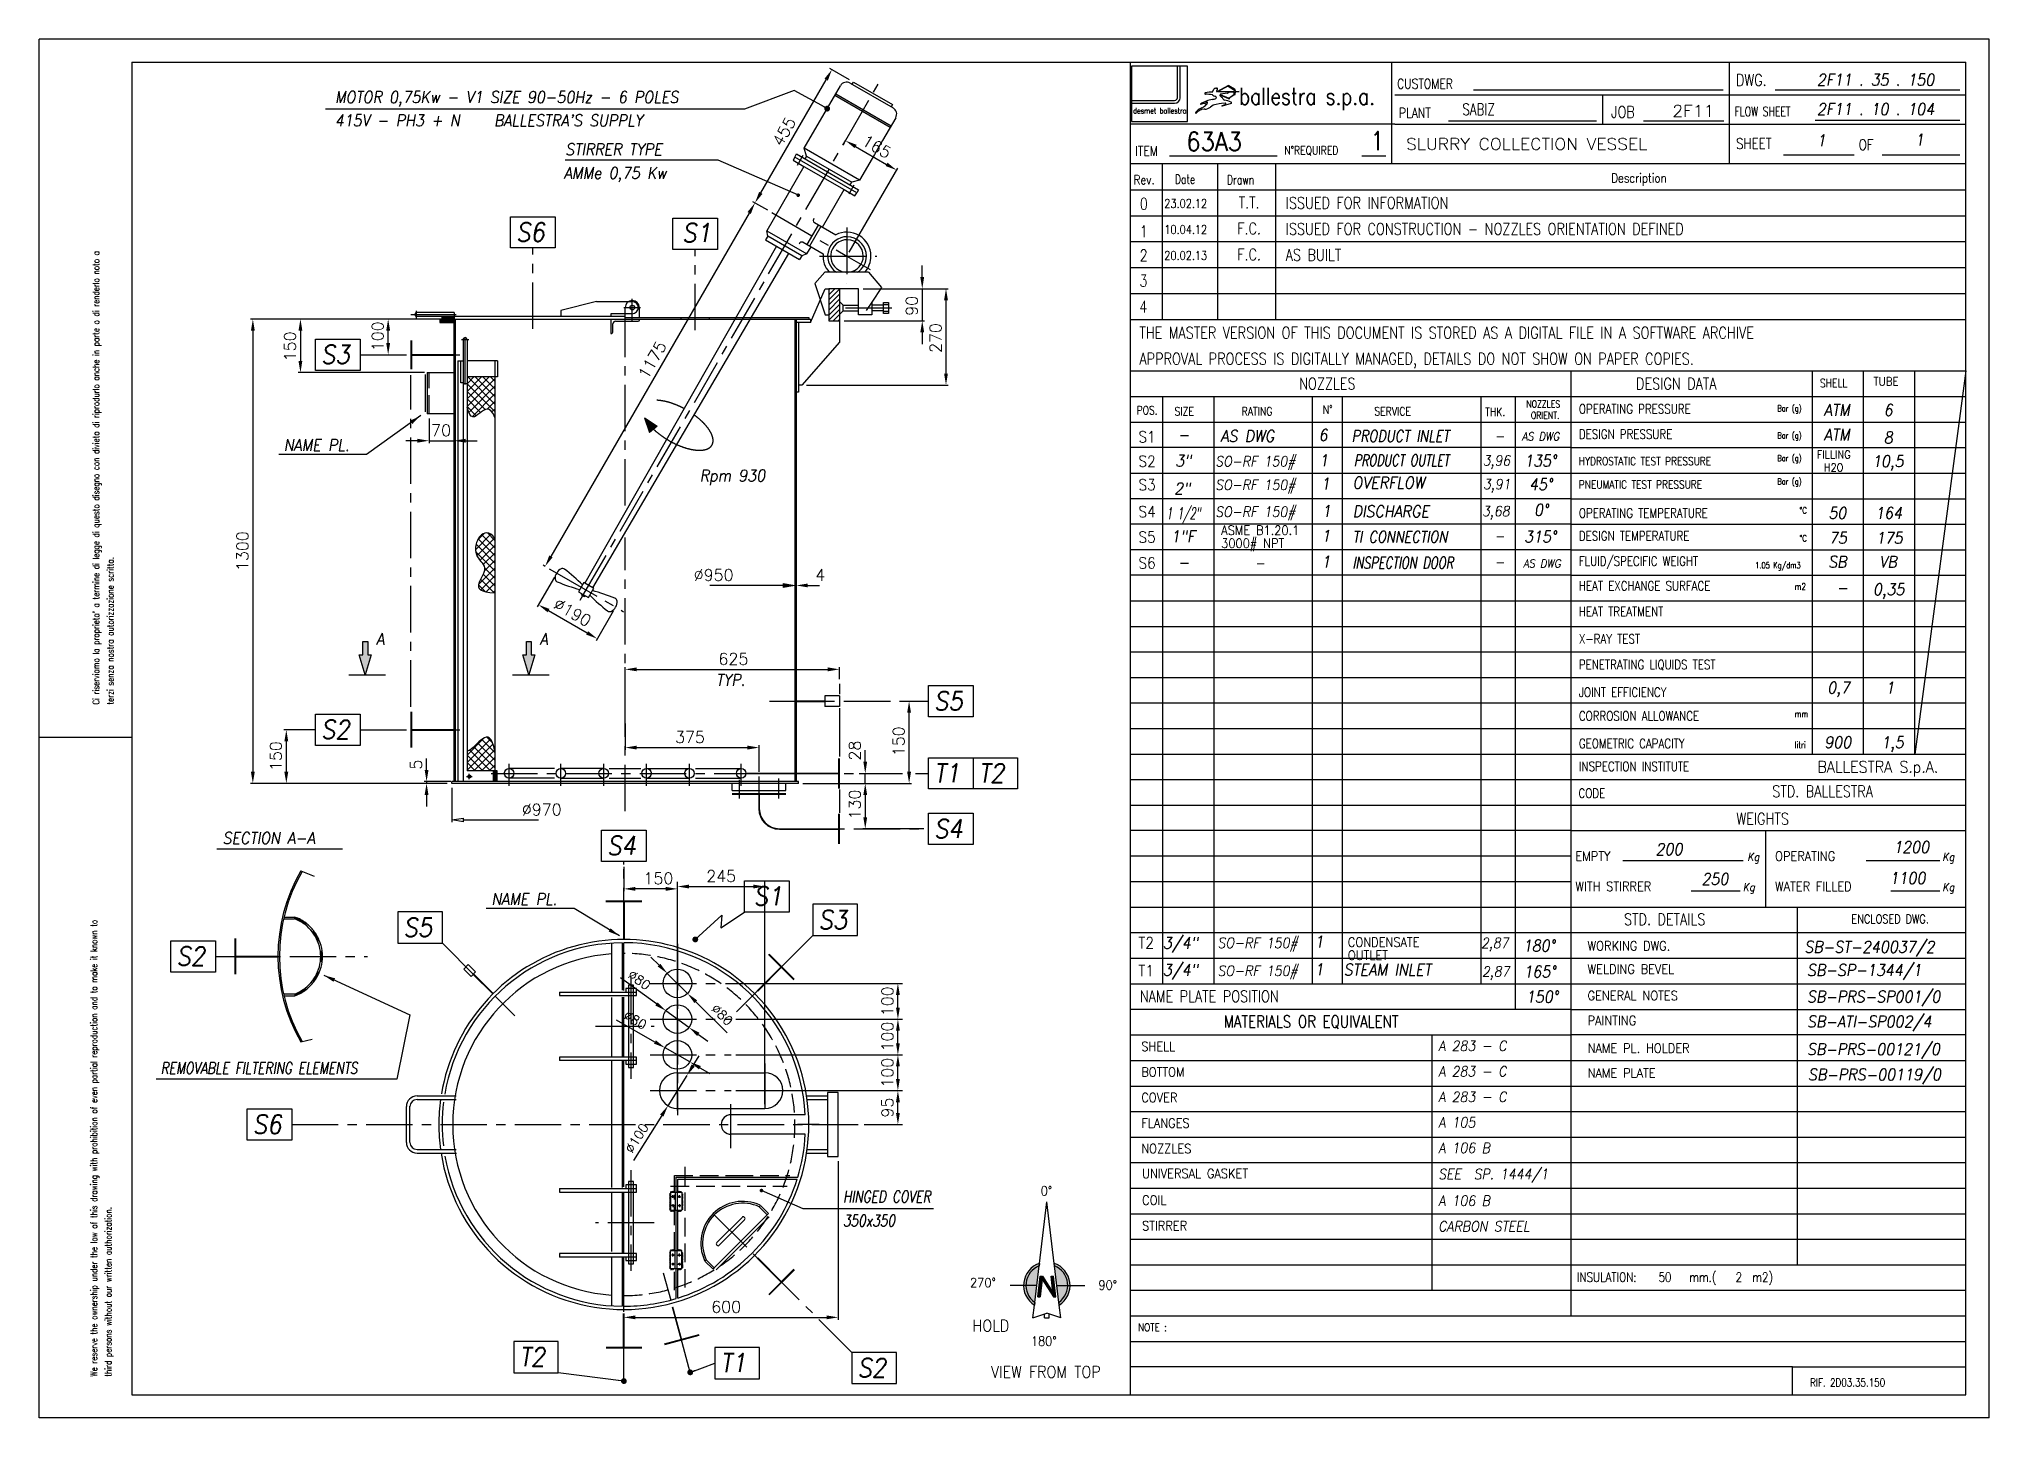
# Model space of a CAD drawing. Header units: millimetres. Extents: x 0 to 5460, y 4155 to 8016.
import ezdxf
from ezdxf.enums import TextEntityAlignment as Align

# ---------------------------------------------------------------- set-up
doc = ezdxf.new("R2010")
doc.units = ezdxf.units.MM
doc.header["$LTSCALE"] = 13
doc.linetypes.add('ASSI', pattern=[16, 10, -2, 2, -2])
doc.linetypes.add('TRATTEGGIO', pattern=[5.5, 4, -1.5])
for name, color, linetype in [('P-0000', 7, 'Continuous'), ('P-0001', 7, 'Continuous'), ('P-0003', 7, 'Continuous'), ('P-0004', 7, 'Continuous')]:
    doc.layers.add(name, color=color, linetype=linetype)
doc.styles.add('ROMANS', font='ROMANS.shx')
doc.dimstyles.new('331N55713_01_00', dxfattribs={"dimscale": 13, "dimtxt": 2.5, "dimasz": 2.5, "dimexe": 0.5, "dimexo": 1, "dimgap": 1, "dimtad": 1, "dimdsep": 46, "dimtxsty": 'ROMANS', "dimsah": 1, "dimcen": 0, "dimclrd": 6, "dimclre": 6, "dimclrt": 2, "dimazin": 2, "dimtfac": 0.6, "dimtmove": 0, "dimatfit": 0, "dimldrblk": 'DOT', "dimfxl": 0, "dimtvp": 1, "dimtolj": 1, "dimarcsym": 0})
doc.dimstyles.new('331N5713_01_00', dxfattribs={"dimscale": 13, "dimtxt": 2.5, "dimasz": 2.5, "dimexe": 0.5, "dimexo": 1, "dimgap": 1, "dimtad": 1, "dimdsep": 46, "dimtxsty": 'ROMANS', "dimsah": 1, "dimcen": 0, "dimclrd": 6, "dimclre": 6, "dimclrt": 2, "dimazin": 2, "dimtfac": 0.6, "dimtmove": 0, "dimatfit": 0, "dimldrblk": 'DOT', "dimfxl": 0, "dimtvp": 1, "dimtolj": 1, "dimarcsym": 0})
doc.dimstyles.new('ACADTOP', dxfattribs={"dimscale": 13, "dimtxt": 2.5, "dimasz": 2.5, "dimexe": 1, "dimexo": 1, "dimgap": 1, "dimtad": 1, "dimdsep": 46, "dimtxsty": 'ROMANS', "dimcen": 2, "dimclrd": 6, "dimclre": 6, "dimclrt": 2, "dimadec": 1, "dimazin": 2, "dimtfac": 0.6, "dimtmove": 0, "dimatfit": 0, "dimfxl": 0, "dimtolj": 1, "dimarcsym": 0})
doc.dimstyles.new('ACADTOP13_0_1_00', dxfattribs={"dimscale": 13, "dimtxt": 2.5, "dimasz": 2.5, "dimexe": 1, "dimexo": 1, "dimgap": 1, "dimtad": 1, "dimdsep": 46, "dimtxsty": 'ROMANS', "dimcen": 2, "dimclrd": 6, "dimclre": 6, "dimclrt": 2, "dimadec": 1, "dimazin": 2, "dimtfac": 0.6, "dimtmove": 0, "dimatfit": 0, "dimfxl": 0, "dimtolj": 1, "dimarcsym": 0})
pattern_1 = [(45, (0, 4155.379), (-10.6066, 10.6066), [])]
pattern_2 = [(135, (0, 4155.379), (-10.6066, -10.6066), [])]

msp = doc.modelspace()

# ---------------------------------------------------------------- texts
at = {"layer": 'P-0000', "color": 2, "linetype": 'Continuous', "style": 'ROMANS', "oblique": 10}
for s, height, width, p in [('MOTOR 0,75Kw - V1 SIZE 90-50Hz - 6 POLES', 32.5, 0.9, (828.676, 7837.487)), ("415V - PH3 + N   BALLESTRA'S SUPPLY", 32.5, 0.9, (828.252, 7772.181)), ('STIRRER TYPE', 32.5, 0.9, (1473.692, 7691.147)), ('AMMe 0,75 Kw', 32.5, 0.9, (1469.425, 7625.04)), ('S6', 52, 0.9, (1335.812, 7449.565)), ('S1', 52, 0.9, (1800.985, 7447.745)), ('S3', 52, 0.9, (789.612, 7106.836)), ('NAME PL.', 32.5, 0.9, (685.13, 6863.099)), ('Rpm 930', 32.5, 0.9, (1850.161, 6777.76)), ('A', 32.5, 0.9, (943.848, 6320.523)), ('A', 32.5, 0.9, (1401.817, 6320.523)), ('TYP.', 32.5, 0.9, (1895.727, 6205.733)), ('S5', 52, 0.9, (2505.972, 6136.838)), ('S2', 52, 0.9, (789.612, 6056.836)), ('T1', 52, 0.9, (2505.972, 5934.836)), ('T2', 52, 0.9, (2630.972, 5934.836)), ('SECTION A-A', 32.5, 0.9, (514.249, 5763.111)), ('S4', 52, 0.9, (2505.972, 5779.181)), ('S4', 52, 0.9, (1590.812, 5731.993)), ('NAME PL.', 32.5, 0.9, (1266.533, 5592.001)), ('S1', 52, 0.9, (2000.974, 5590.321)), ('S3', 52, 0.9, (2182.39, 5524.484)), ('S5', 52, 0.9, (1020.107, 5502.966)), ('S2', 52, 0.9, (384.841, 5422.362)), ('REMOVABLE FILTERING ELEMENTS', 32.5, 0.765, (340.64, 5118.859)), ('S6', 52, 0.9, (598.733, 4951.656)), ('HINGED COVER', 32.5, 0.765, (2251.061, 4759.11)), ('350x350', 32.5, 0.765, (2251.061, 4691.495)), ('T2', 52, 0.9, (1344.824, 4300.471)), ('T1', 52, 0.9, (1907.668, 4283.759)), ('S2', 52, 0.9, (2291.475, 4269.91))]:
    msp.add_text(s, height=height, dxfattribs=dict(at, width=width)).set_placement(p)
at = {"layer": 'P-0001', "color": 2, "linetype": 'Continuous', "style": 'ROMANS', "oblique": 10, "width": 0.9}
for s, p in [('2F11 . 35 . 150', (4978.309, 7885.997)), ('2F11 . 10 . 104', (4978.309, 7803.823)), ('900', (4998.981, 6030.785)), ('1,5', (5158.413, 6030.785)), ('200', (4526.617, 5731.619)), ('1200', (5192.231, 5737.608)), ('250', (4655.233, 5648.366)), ('1100', (5181.927, 5650.759)), ('SB-ST-240037/2', (4942.948, 5458.216))]:
    msp.add_text(s, height=32.5, dxfattribs=at).set_placement(p)
at = {"layer": 'P-0001', "color": 4, "linetype": 'Continuous', "style": 'ROMANS'}
for s, height, width, p in [('SABIZ', 32.5, 0.75, (3985.481, 7803.277)), ('TUBE', 23.4, 0.9, (5136.506, 7045.891)), ('FILLING', 22.1, 0.9, (4977.855, 6841.907)), ('H2O', 22.1, 0.9, (4997.502, 6805.594)), ('EMPTY', 26, 0.9, (4301.915, 5715.379)), ('OPERATING', 26, 0.9, (4860.915, 5715.379)), ('WITH STIRRER', 26, 0.9, (4301.915, 5630.879)), ('WATER FILLED', 26, 0.9, (4860.915, 5630.879)), ('WELDING BEVEL', 26, 0.9, (4336, 5399.414)), ('GENERAL NOTES', 26, 0.9, (4336, 5325.069)), ('PAINTING', 26, 0.9, (4336, 5255.397)), ('SHELL', 26, 0.9, (3086.343, 5182.621)), ('NAME PL. HOLDER', 26, 0.9, (4336, 5177.938)), ('BOTTOM', 26, 0.9, (3086.343, 5111.113)), ('NAME PLATE', 26, 0.9, (4336, 5108.266)), ('COVER', 26, 0.9, (3086.343, 5039.605)), ('FLANGES', 26, 0.9, (3086.343, 4968.097)), ('NOZZLES', 26, 0.9, (3086.343, 4896.589)), ('UNIVERSAL GASKET', 26, 0.9, (3088.619, 4827.033)), ('COIL', 26, 0.9, (3088.619, 4752.271)), ('STIRRER', 26, 0.9, (3088.619, 4680.771))]:
    msp.add_text(s, height=height, dxfattribs=dict(at, width=width)).set_placement(p)
at = {"layer": 'P-0001', "color": 2, "linetype": 'Continuous', "style": 'ROMANS'}
for s, height, width, p in [('2F11', 32.5, 1.08, (4573.404, 7798.856)), ('SLURRY COLLECTION VESSEL', 32.5, 1.08, (3827.86, 7705.919)), ('S1', 31.2, 0.9, (3078.568, 6887.023)), ('S2', 31.2, 0.9, (3078.568, 6818.526)), ('S3', 31.2, 0.9, (3078.568, 6752.745)), ('S4', 31.2, 0.9, (3078.568, 6677.46)), ('S5', 31.2, 0.9, (3078.568, 6606.248)), ('S6', 31.2, 0.9, (3078.568, 6533.678)), ('BALLESTRA S.p.A.', 32.5, 0.9, (4979.709, 5962.221)), ('T2', 31.2, 0.9, (3078.568, 5470.165)), ('WORKING DWG.', 26, 0.9, (4336, 5464.414)), ('T1', 31.2, 0.9, (3078.568, 5392.165))]:
    msp.add_text(s, height=height, dxfattribs=dict(at, width=width)).set_placement(p)
at = {"layer": 'P-0001', "color": 3, "linetype": 'Continuous', "style": 'ROMANS', "width": 0.9}
msp.add_text('63A3', height=52, dxfattribs=at).set_placement((3212.183, 7703.462))
at = {"layer": 'P-0001', "color": 4, "linetype": 'Continuous', "style": 'ROMANS', "oblique": 10}
for s, height, width, p in [('ATM', 32.5, 0.9, (4997.245, 6961.409)), ('6', 32.5, 0.9, (5165.391, 6961.409)), ('-', 32.5, 0.9, (3188.942, 6892.221)), ('AS DWG', 32.5, 0.9, (3308.305, 6888.622)), ('6', 32.5, 0.9, (3582.923, 6891.396)), ('PRODUCT INLET', 32.5, 0.81, (3675.333, 6888.805)), ('-', 28.6, 0.9, (4075.115, 6890.583)), ('AS DWG', 22.75, 0.9, (4151.749, 6892.491)), ('ATM', 32.5, 0.9, (4997.245, 6892.044)), ('8', 32.5, 0.9, (5165.391, 6884.221)), ('3"', 32.5, 0.9, (3181.421, 6819.291)), ('SO-RF 150#', 28.6, 0.9, (3293.593, 6819.569)), ('1', 32.5, 0.9, (3584.218, 6820.586)), ('PRODUCT OUTLET', 32.5, 0.702, (3681.81, 6820.586)), ('3,96', 28.6, 0.9, (4042.371, 6821.865)), ('135°', 32.5, 0.9, (4158.334, 6819.156)), ('10,5', 32.5, 0.9, (5132.799, 6818.061)), ('2"', 32.5, 0.9, (3178.706, 6741.569)), ('SO-RF 150#', 28.6, 0.9, (3293.593, 6753.787)), ('1', 32.5, 0.9, (3589.4, 6755.083)), ('OVERFLOW', 32.5, 0.9, (3677.924, 6757.674)), ('3,91', 28.6, 0.9, (4043.316, 6755.693)), ('45°', 32.5, 0.9, (4172.363, 6753.374)), ('1 1/2"', 32.5, 0.6, (3156.474, 6671.895)), ('SO-RF 150#', 28.6, 0.9, (3293.593, 6678.503)), ('1', 32.5, 0.9, (3591.99, 6678.781)), ('DISCHARGE', 32.5, 0.9, (3677.924, 6677.485)), ('3,68', 28.6, 0.9, (4040.481, 6680.017)), ('0°', 32.5, 0.9, (4186.393, 6681.874)), ('50', 32.5, 0.9, (5010.421, 6673.158)), ('164', 32.5, 0.9, (5141.47, 6673.158)), ('1"F', 32.5, 0.9, (3169.421, 6607.291)), ('1', 32.5, 0.9, (3590.695, 6609.142)), ('TI CONNECTION', 32.5, 0.81, (3677.924, 6606.273)), ('-', 28.6, 0.9, (4075.115, 6609.808)), ('315°', 32.5, 0.9, (4158.334, 6606.878)), ('75', 32.5, 0.9, (5011.91, 6603.44)), ('175', 32.5, 0.9, (5142.959, 6603.44)), ('1', 32.5, 0.9, (3590.695, 6536.572)), ('INSPECTION DOOR', 32.5, 0.72, (3677.924, 6533.704)), ('AS DWG', 22.75, 0.9, (4155.541, 6536.611)), ('SB', 32.5, 0.9, (5009.745, 6536.35)), ('VB', 32.5, 0.9, (5152.745, 6536.35)), ('-', 32.5, 0.9, (3188.942, 6534.721)), ('-', 28.6, 0.9, (3404.401, 6534.721)), ('-', 28.6, 0.9, (4075.115, 6537.238)), ('-', 32.5, 0.9, (5032.754, 6463.746)), ('0,35', 32.5, 0.9, (5135.42, 6459.264)), ('0,7', 32.5, 0.9, (5007.443, 6183.996)), ('1', 32.5, 0.9, (5169.863, 6183.996)), ('3/4"', 32.5, 0.9, (3146.759, 5469.35)), ('SO-RF 150#', 28.6, 0.9, (3300.021, 5471.208)), ('1', 32.5, 0.9, (3571.681, 5473.059)), ('2,87', 28.6, 0.9, (4037.805, 5471.278)), ('180°', 32.5, 0.9, (4154.891, 5461.498)), ('3/4"', 32.5, 0.9, (3146.759, 5393.79)), ('SO-RF 150#', 28.6, 0.9, (3300.021, 5393.208)), ('1', 32.5, 0.9, (3571.681, 5395.059)), ('STEAM INLET', 32.5, 0.9, (3653.289, 5394.225)), ('2,87', 28.6, 0.9, (4040.475, 5391.224)), ('165°', 32.5, 0.9, (4156.555, 5389.13)), ('SB-SP-1344/1', 32.5, 0.9, (4950.422, 5393.216)), ('150°', 32.5, 0.9, (4163.44, 5318.424)), ('SB-PRS-SP001/0', 32.5, 0.9, (4950.422, 5318.872)), ('SB-ATI-SP002/4', 32.5, 0.9, (4950.422, 5249.2)), ('A 283 - C', 28.6, 0.9, (3918.065, 5183.234)), ('SB-PRS-00121/0', 32.5, 0.9, (4950.422, 5171.741)), ('A 283 - C', 28.6, 0.9, (3918.065, 5111.726)), ('SB-PRS-00119/0', 32.5, 0.9, (4953.181, 5100.853)), ('A 283 - C', 28.6, 0.9, (3918.065, 5040.218)), ('A 105', 28.6, 0.9, (3918.065, 4968.71)), ('A 106 B', 28.6, 0.9, (3918.065, 4897.202)), ('SEE  SP. 1444/1', 28.6, 0.9, (3918.065, 4824.067)), ('A 106 B', 28.6, 0.9, (3918.065, 4749.305)), ('CARBON STEEL', 28.6, 0.9, (3918.065, 4677.805))]:
    msp.add_text(s, height=height, dxfattribs=dict(at, width=width)).set_placement(p)
at = {"layer": 'P-0001', "color": 6, "linetype": 'Continuous', "style": 'ROMANS', "oblique": 10, "width": 0.9}
for p in [(4783.608, 5715.379), (5329.608, 5715.379), (4770.608, 5630.879), (5329.608, 5630.879)]:
    msp.add_text('Kg', height=22.1, dxfattribs=at).set_placement(p)
at = {"layer": 'P-0001', "color": 4, "linetype": 'Continuous', "style": 'ROMANS', "width": 0.9}
for s, p in [('0%%d', (2820.624, 4791.345)), ('270%%d', (2642.842, 4534.351)), ('90%%d', (2992.451, 4527.526)), ('180%%d', (2813.427, 4370.533))]:
    msp.add_text(s, height=26, dxfattribs=at).set_placement(p, align=Align.MIDDLE_CENTER)
at = {"layer": 'P-0001', "color": 2, "linetype": 'Continuous', "style": 'ROMANS', "width": 0.9}
for s, p in [('HOLD', (2665.279, 4413.813)), ('VIEW FROM TOP', (2819.167, 4284.445))]:
    msp.add_text(s, height=32.5, dxfattribs=at).set_placement(p, align=Align.MIDDLE_CENTER)
at = {"layer": 'P-0001', "color": 4, "linetype": 'Continuous', "char_height": 26, "attachment_point": 7, "style": 'ROMANS'}
for s, insert, line_spacing_factor in [('\\W0.9;ASME B1.20.1\\P3000# NPT', (3310.234, 6582.816), 0.843374), ('\\W0.900;CONDENSATE\\POUTLET', (3664.814, 5438.088), 0.843373)]:
    msp.add_mtext(s, dxfattribs=dict(at, insert=insert, line_spacing_factor=line_spacing_factor))
at = {"layer": 'P-0004', "color": 4, "linetype": 'Continuous', "style": 'ROMANS'}
for s, height, width, p in [('DWG.', 32.5, 0.81, (4751.674, 7885.308)), ('CUSTOMER', 27.3, 0.81, (3802.629, 7877.275)), ('PLANT', 27.3, 0.81, (3807.759, 7795.897)), ('JOB', 32.5, 0.81, (4401.789, 7795.914)), ('FLOW SHEET', 26, 0.729, (4747.656, 7800.357)), ('ITEM', 27.3, 0.81, (3069.447, 7689.456)), ('N%%dREQUIRED', 23.4, 0.81, (3486.557, 7692.669)), ('SHEET', 29.9, 0.81, (4751.82, 7708.735)), ('OF', 29.9, 0.81, (5095.121, 7705.522)), ('Rev.', 26, 0.81, (3065.145, 7609.168)), ('Date', 26, 0.729, (3180.361, 7610.651)), ('Drawn', 26, 0.729, (3326.444, 7609.353)), ('Description', 26, 0.81, (4402.305, 7614.228)), ('0', 32.5, 0.81, (3082.217, 7538.755)), ('23.02.12', 24.7, 0.81, (3150.879, 7543.573)), ('ISSUED FOR INFORMATION', 32.5, 0.81, (3490.657, 7541.206)), ('1', 32.5, 0.81, (3082.217, 7461.621)), ('10.04.12', 24.7, 0.81, (3150.879, 7470.773)), ('ISSUED FOR CONSTRUCTION - NOZZLES ORIENTATION DEFINED', 32.5, 0.81, (3490.657, 7468.406)), ('2', 32.5, 0.81, (3081.66, 7394.186)), ('AS BUILT', 32.5, 0.81, (3490.657, 7395.606)), ('20.02.13', 24.7, 0.81, (3150.879, 7397.973)), ('3', 32.5, 0.81, (3081.104, 7323.174)), ('4', 32.5, 0.81, (3081.104, 7250.374)), ('THE MASTER VERSION OF THIS DOCUMENT IS STORED AS A DIGITAL FILE IN A SOFTWARE ARCHIVE ', 32.5, 0.81, (3081.104, 7177.574)), ('APPROVAL PROCESS IS DIGITALLY MANAGED, DETAILS DO NOT SHOW ON PAPER COPIES.', 32.5, 0.81, (3081.104, 7104.774)), ('SHELL', 23.4, 0.81, (4986.401, 7041.38)), ('N%%d', 23.4, 0.81, (3594.592, 6967.286)), ('OPERATING PRESSURE', 26, 0.81, (4311.594, 6967.576)), ('POS.', 23.4, 0.81, (3073.086, 6965.27)), ('SIZE', 23.4, 0.81, (3179.403, 6962.328)), ('RATING', 23.4, 0.81, (3367.55, 6962.328)), ('SERVICE', 23.4, 0.81, (3739.036, 6962.328)), ('THK.', 23.4, 0.81, (4049.471, 6960.721)), ('DESIGN PRESSURE', 26, 0.81, (4311.594, 6896.894)), ('HYDROSTATIC TEST PRESSURE', 22.75, 0.81, (4311.594, 6822.96)), ('PNEUMATIC TEST PRESSURE', 22.75, 0.81, (4311.594, 6757.687)), ('OPERATING TEMPERATURE', 26, 0.81, (4311.594, 6676.102)), ('DESIGN TEMPERATURE', 26, 0.81, (4311.594, 6611.998)), ('FLUID/SPECIFIC WEIGHT', 26, 0.81, (4311.594, 6541.319)), ('HEAT EXCHANGE SURFACE', 26, 0.81, (4311.594, 6472.286)), ('HEAT TREATMENT', 26, 0.81, (4311.594, 6400.138)), ('X-RAY TEST', 26, 0.81, (4311.594, 6323.67)), ('PENETRATING LIQUIDS TEST', 26, 0.81, (4311.594, 6251.757)), ('JOINT EFFICIENCY', 26, 0.81, (4311.594, 6174.326)), ('CORROSION ALLOWANCE', 26, 0.81, (4311.594, 6107.987)), ('GEOMETRIC CAPACITY', 26, 0.81, (4311.594, 6030.799)), ('INSPECTION INSTITUTE', 26, 0.81, (4311.594, 5966.83)), ('CODE', 26, 0.81, (4310.475, 5891.465)), ('ENCLOSED DWG.', 24.7, 0.81, (5074.694, 5540.142)), ('INSULATION:   50   mm.(   2  m2)', 26, 0.81, (4306.074, 4536.701)), ('NOTE :', 22.1, 0.81, (3077.58, 4398.133)), ('RIF. 2D03.35.150', 22.1, 0.81, (4959.033, 4243.627))]:
    msp.add_text(s, height=height, dxfattribs=dict(at, width=width)).set_placement(p)
at = {"layer": 'P-0004', "color": 6, "linetype": 'Continuous', "style": 'ROMANS'}
for s, height, width, p in [('ballestra s.p.a.', 46.8, 0.81, (3360.623, 7832.473)), ('desmet ballestra', 15.6, 0.729, (3063.682, 7807.881)), ('Bar (g)', 16.9, 0.81, (4867.499, 6973.815)), ('Bar (g)', 16.9, 0.81, (4867.499, 6897.987)), ('Bar (g)', 16.9, 0.81, (4867.499, 6834.344)), ('Bar (g)', 16.9, 0.81, (4867.499, 6769.071)), ('%%dC', 18.2, 0.81, (4929.522, 6687.486)), ('%%dC', 18.2, 0.81, (4929.522, 6609.287)), (' 1.05 Kg/dm3', 16.9, 0.81, (4795.995, 6534.349)), ('m2', 18.2, 0.81, (4915.857, 6474.428)), ('mm', 18.2, 0.81, (4915.857, 6117.689)), ('litri', 18.2, 0.81, (4915.857, 6030.853))]:
    msp.add_text(s, height=height, dxfattribs=dict(at, width=width)).set_placement(p)
at = {"layer": 'P-0004', "color": 3, "linetype": 'Continuous', "style": 'ROMANS', "width": 0.81}
msp.add_text('1', height=52, dxfattribs=at).set_placement((3729.094, 7705.355))
at = {"layer": 'P-0004', "color": 4, "linetype": 'Continuous', "style": 'ROMANS', "oblique": 10, "width": 0.81}
for p in [(4979.03, 7716.424), (5254.186, 7718.006)]:
    msp.add_text('1', height=32.5, dxfattribs=at).set_placement(p)
at = {"layer": 'P-0004', "color": 4, "linetype": 'Continuous', "style": 'ROMANS', "width": 0.81}
for s, p in [('T.T.', (3388.321, 7558.65)), ('F.C.', (3388.321, 7485.85)), ('F.C.', (3388.321, 7413.05))]:
    msp.add_text(s, height=32.5, dxfattribs=at).set_placement(p, align=Align.MIDDLE_CENTER)
at = {"layer": 'P-0004', "color": 2, "linetype": 'Continuous', "style": 'ROMANS', "width": 0.81}
for s, height, p in [('NOZZLES', 32.5, (3528.313, 7035.048)), ('DESIGN DATA', 32.5, (4471.681, 7035.115)), ('STD. BALLESTRA', 32.5, (4853.248, 5893.531)), ('WEIGHTS', 32.5, (4753.013, 5816.844)), ('STD. DETAILS', 32.5, (4438.024, 5535.417)), ('NAME PLATE POSITION', 32.5, (3082.105, 5319.754)), ('MATERIALS OR EQUIVALENT', 33.8, (3317.309, 5248.34))]:
    msp.add_text(s, height=height, dxfattribs=at).set_placement(p)
at = {"layer": 'P-0004', "color": 6, "linetype": 'Continuous', "char_height": 18.2, "attachment_point": 7, "rotation": 90, "line_spacing_factor": 1.325301, "style": 'ROMANS'}
for s, insert in [("\\W0.810;Ci riserviamo la proprieta' a termine di legge di questo disegno con divieto di riprodurlo anche in parte o di renderlo noto a\\Pterzi senza nostra autorizzazione scritta.", (208.955, 6152.674)), ('\\W0.810;We reserve the ownership under the law of this drawing with prohibition of even partial reproduction and to make it known to\\Pthird persons without our written authorization.', (208.955, 4270.966))]:
    msp.add_mtext(s, dxfattribs=dict(at, insert=insert))
at = {"layer": 'P-0004', "color": 6, "linetype": 'Continuous', "insert": (4211.917, 6953.068), "char_height": 19.5, "attachment_point": 8, "line_spacing_factor": 0.963855, "style": 'ROMANS'}
msp.add_mtext('\\W0.810;NOZZLES\\P ORIENT.', dxfattribs=at)

# ---------------------------------------------------------------- blocks, each defined once
blk = doc.blocks.new('*D2')
at = {"layer": 'Defpoints', "color": 0, "linetype": 'Continuous'}
for p in [(1641.2, 6112.7), (2016.2, 6032.5), (2016.2, 5951.6)]:
    blk.add_point(p, dxfattribs=at)
at = {"layer": 'P-0000', "color": 6, "linetype": 'Continuous', "lineweight": -2}
for p, q in [((1641.2, 6099.7), (1641.2, 6026)), ((1673.7, 6032.5), (1983.7, 6032.5)), ((2016.2, 5964.6), (2016.2, 6039))]:
    blk.add_line(p, q, dxfattribs=at)
at = {"layer": 'P-0000', "color": 6, "linetype": 'Continuous'}
for points in [[(1673.7, 6037.9), (1673.7, 6027), (1641.2, 6032.5)], [(1983.7, 6037.9), (1983.7, 6027), (2016.2, 6032.5)]]:
    blk.add_solid(points, dxfattribs=at)
at = {"layer": 'P-0000', "color": 2, "linetype": 'Continuous', "insert": (1822.7, 6061.7), "char_height": 32.5, "attachment_point": 5, "style": 'ROMANS'}
blk.add_mtext('\\A1;375', dxfattribs=at)
blk = doc.blocks.new('_Dot')
at = {"color": 0, "linetype": 'ByBlock', "lineweight": -2}
blk.add_line((-0.5, 0), (-1, 0), dxfattribs=at)
at = {"color": 0, "linetype": 'ByBlock', "const_width": 0.5}
blk.add_lwpolyline([(-0.25, 0, 1), (0.25, 0, 1)], format="xyb", close=True, dxfattribs=at)
blk = doc.blocks.new('*D3')
at = {"layer": 'Defpoints', "color": 0, "linetype": 'Continuous'}
for p in [(2419.3, 6162.3), (2436.3, 6162.3), (2320.9, 5932.3)]:
    blk.add_point(p, dxfattribs=at)
at = {"layer": 'P-0000', "color": 6, "linetype": 'Continuous', "lineweight": -2}
for p, q in [((2432.3, 6162.3), (2442.8, 6162.3)), ((2436.3, 5964.8), (2436.3, 6129.8)), ((2333.9, 5932.3), (2442.8, 5932.3))]:
    blk.add_line(p, q, dxfattribs=at)
at = {"layer": 'P-0000', "color": 6, "linetype": 'Continuous'}
for points in [[(2430.8, 6129.8), (2441.7, 6129.8), (2436.3, 6162.3)], [(2430.8, 5964.8), (2441.7, 5964.8), (2436.3, 5932.3)]]:
    blk.add_solid(points, dxfattribs=at)
at = {"layer": 'P-0000', "color": 2, "linetype": 'Continuous', "insert": (2407, 6050), "char_height": 32.5, "attachment_point": 5, "rotation": 90, "style": 'ROMANS'}
blk.add_mtext('\\A1;150', dxfattribs=at)
blk = doc.blocks.new('*D4')
at = {"layer": 'Defpoints', "color": 0, "linetype": 'Continuous'}
for p in [(2126.2, 5932.3), (2313.5, 5804.6), (2490.3, 5804.6)]:
    blk.add_point(p, dxfattribs=at)
at = {"layer": 'P-0000', "color": 6, "linetype": 'Continuous', "lineweight": -2}
for p, q in [((2139.2, 5932.3), (2320, 5932.3)), ((2313.5, 5899.8), (2313.5, 5837.1)), ((2477.3, 5804.6), (2307, 5804.6))]:
    blk.add_line(p, q, dxfattribs=at)
at = {"layer": 'P-0000', "color": 6, "linetype": 'Continuous'}
for points in [[(2308.1, 5899.8), (2318.9, 5899.8), (2313.5, 5932.3)], [(2308.1, 5837.1), (2318.9, 5837.1), (2313.5, 5804.6)]]:
    blk.add_solid(points, dxfattribs=at)
at = {"layer": 'P-0000', "color": 2, "linetype": 'Continuous', "insert": (2284.3, 5872.9), "char_height": 32.5, "attachment_point": 5, "rotation": 90, "style": 'ROMANS'}
blk.add_mtext('\\A1;130', dxfattribs=at)
blk = doc.blocks.new('*D5')
at = {"layer": 'Defpoints', "color": 0, "linetype": 'Continuous'}
for p in [(2296.9, 5960.3), (2313.5, 5960.3), (2126.2, 5932.3)]:
    blk.add_point(p, dxfattribs=at)
at = {"layer": 'P-0000', "color": 6, "linetype": 'Continuous', "lineweight": -2}
for p, q in [((2313.5, 5992.8), (2313.5, 6025.3)), ((2309.9, 5960.3), (2320, 5960.3)), ((2313.5, 5932.3), (2313.5, 5960.3)), ((2139.2, 5932.3), (2320, 5932.3)), ((2313.5, 5899.8), (2313.5, 5867.3))]:
    blk.add_line(p, q, dxfattribs=at)
at = {"layer": 'P-0000', "color": 6, "linetype": 'Continuous'}
for points in [[(2308.1, 5992.8), (2318.9, 5992.8), (2313.5, 5960.3)], [(2308.1, 5899.8), (2318.9, 5899.8), (2313.5, 5932.3)]]:
    blk.add_solid(points, dxfattribs=at)
at = {"layer": 'P-0000', "color": 2, "linetype": 'Continuous', "insert": (2284.3, 6024.1), "char_height": 32.5, "attachment_point": 5, "rotation": 90, "style": 'ROMANS'}
blk.add_mtext('\\A1;28', dxfattribs=at)
blk = doc.blocks.new('*D6')
at = {"layer": 'Defpoints', "color": 0, "linetype": 'Continuous'}
for p in [(2241, 6251.5), (2241, 6211), (1641.2, 6112.7)]:
    blk.add_point(p, dxfattribs=at)
at = {"layer": 'P-0000', "color": 6, "linetype": 'Continuous', "lineweight": -2}
for p, q in [((1641.2, 6125.7), (1641.2, 6258)), ((1673.7, 6251.5), (2208.5, 6251.5)), ((2241, 6224), (2241, 6258))]:
    blk.add_line(p, q, dxfattribs=at)
at = {"layer": 'P-0000', "color": 6, "linetype": 'Continuous'}
for points in [[(1673.7, 6256.9), (1673.7, 6246), (1641.2, 6251.5)], [(2208.5, 6256.9), (2208.5, 6246), (2241, 6251.5)]]:
    blk.add_solid(points, dxfattribs=at)
at = {"layer": 'P-0000', "color": 2, "linetype": 'Continuous', "insert": (1944.4, 6280.7), "char_height": 32.5, "attachment_point": 5, "style": 'ROMANS'}
blk.add_mtext('\\A1;625', dxfattribs=at)
blk = doc.blocks.new('*D7')
at = {"layer": 'Defpoints', "color": 0, "linetype": 'Continuous'}
for p in [(1085.2, 5932.3), (1156.2, 5932.3), (1166.2, 5937.3)]:
    blk.add_point(p, dxfattribs=at)
at = {"layer": 'P-0000', "color": 6, "linetype": 'Continuous', "lineweight": -2}
for p, q in [((1085.2, 5969.8), (1085.2, 6002.3)), ((1153.2, 5937.3), (1078.7, 5937.3)), ((1143.2, 5932.3), (1078.7, 5932.3)), ((1085.2, 5937.3), (1085.2, 5932.3)), ((1085.2, 5899.8), (1085.2, 5867.3))]:
    blk.add_line(p, q, dxfattribs=at)
at = {"layer": 'P-0000', "color": 6, "linetype": 'Continuous'}
for points in [[(1079.8, 5969.8), (1090.6, 5969.8), (1085.2, 5937.3)], [(1079.8, 5899.8), (1090.6, 5899.8), (1085.2, 5932.3)]]:
    blk.add_solid(points, dxfattribs=at)
at = {"layer": 'P-0000', "color": 2, "linetype": 'Continuous', "insert": (1055.9, 5984.7), "char_height": 32.5, "attachment_point": 5, "rotation": 90, "style": 'ROMANS'}
blk.add_mtext('\\A1;5', dxfattribs=at)
blk = doc.blocks.new('*D8')
at = {"layer": 'Defpoints', "color": 0, "linetype": 'Continuous'}
for p in [(773, 6082.3), (692.5, 5932.3), (1156.2, 5932.3)]:
    blk.add_point(p, dxfattribs=at)
at = {"layer": 'P-0000', "color": 6, "linetype": 'Continuous', "lineweight": -2}
for p, q in [((760, 6082.3), (686, 6082.3)), ((692.5, 6049.8), (692.5, 5964.8)), ((1143.2, 5932.3), (686, 5932.3))]:
    blk.add_line(p, q, dxfattribs=at)
at = {"layer": 'P-0000', "color": 6, "linetype": 'Continuous'}
for points in [[(687, 6049.8), (697.9, 6049.8), (692.5, 6082.3)], [(687, 5964.8), (697.9, 5964.8), (692.5, 5932.3)]]:
    blk.add_solid(points, dxfattribs=at)
at = {"layer": 'P-0000', "color": 2, "linetype": 'Continuous', "insert": (663.2, 6008.6), "char_height": 32.5, "attachment_point": 5, "rotation": 90, "style": 'ROMANS'}
blk.add_mtext('\\A1;150', dxfattribs=at)
blk = doc.blocks.new('*D9')
at = {"layer": 'Defpoints', "color": 0, "linetype": 'Continuous'}
for p in [(1162.2, 7232.3), (598.8, 5932.3), (1156.2, 5932.3)]:
    blk.add_point(p, dxfattribs=at)
at = {"layer": 'P-0000', "color": 6, "linetype": 'Continuous', "lineweight": -2}
for p, q in [((1149.2, 7232.3), (592.3, 7232.3)), ((598.8, 7199.8), (598.8, 5964.8)), ((1143.2, 5932.3), (592.3, 5932.3))]:
    blk.add_line(p, q, dxfattribs=at)
at = {"layer": 'P-0000', "color": 6, "linetype": 'Continuous'}
for points in [[(593.4, 7199.8), (604.2, 7199.8), (598.8, 7232.3)], [(593.4, 5964.8), (604.2, 5964.8), (598.8, 5932.3)]]:
    blk.add_solid(points, dxfattribs=at)
at = {"layer": 'P-0000', "color": 2, "linetype": 'Continuous', "insert": (569.6, 6582.5), "char_height": 32.5, "attachment_point": 5, "rotation": 90, "style": 'ROMANS'}
blk.add_mtext('\\A1;1300', dxfattribs=at)
blk = doc.blocks.new('*D10')
at = {"layer": 'Defpoints', "color": 0, "linetype": 'Continuous'}
for p in [(1122.2, 7232.3), (732, 7082.3), (1092.2, 7082.3)]:
    blk.add_point(p, dxfattribs=at)
at = {"layer": 'P-0000', "color": 6, "linetype": 'Continuous', "lineweight": -2}
for p, q in [((1109.2, 7232.3), (725.5, 7232.3)), ((732, 7199.8), (732, 7114.8)), ((1079.2, 7082.3), (725.5, 7082.3))]:
    blk.add_line(p, q, dxfattribs=at)
at = {"layer": 'P-0000', "color": 6, "linetype": 'Continuous'}
for points in [[(726.6, 7199.8), (737.4, 7199.8), (732, 7232.3)], [(726.6, 7114.8), (737.4, 7114.8), (732, 7082.3)]]:
    blk.add_solid(points, dxfattribs=at)
at = {"layer": 'P-0000', "color": 2, "linetype": 'Continuous', "insert": (702.7, 7155.7), "char_height": 32.5, "attachment_point": 5, "rotation": 90, "style": 'ROMANS'}
blk.add_mtext('\\A1;150', dxfattribs=at)
blk = doc.blocks.new('*D11')
at = {"layer": 'Defpoints', "color": 0, "linetype": 'Continuous'}
for p in [(977.7, 7232.3), (1122.2, 7232.3), (898.9, 7132.3)]:
    blk.add_point(p, dxfattribs=at)
at = {"layer": 'P-0000', "color": 6, "linetype": 'Continuous', "lineweight": -2}
for p, q in [((1109.2, 7232.3), (971.2, 7232.3)), ((977.7, 7164.8), (977.7, 7199.8)), ((911.9, 7132.3), (984.2, 7132.3))]:
    blk.add_line(p, q, dxfattribs=at)
at = {"layer": 'P-0000', "color": 6, "linetype": 'Continuous'}
for points in [[(972.3, 7199.8), (983.1, 7199.8), (977.7, 7232.3)], [(972.3, 7164.8), (983.1, 7164.8), (977.7, 7132.3)]]:
    blk.add_solid(points, dxfattribs=at)
at = {"layer": 'P-0000', "color": 2, "linetype": 'Continuous', "insert": (948.4, 7184), "char_height": 32.5, "attachment_point": 5, "rotation": 90, "style": 'ROMANS'}
blk.add_mtext('\\A1;100', dxfattribs=at)
blk = doc.blocks.new('*D12')
at = {"layer": 'Defpoints', "color": 0, "linetype": 'Continuous'}
for p in [(1092.2, 6967.3), (1162.2, 6967.3), (1162.2, 6891.6)]:
    blk.add_point(p, dxfattribs=at)
at = {"layer": 'P-0000', "color": 6, "linetype": 'Continuous', "lineweight": -2}
for p, q in [((1092.2, 6954.3), (1092.2, 6885.1)), ((1162.2, 6954.3), (1162.2, 6885.1)), ((1059.7, 6891.6), (1027.2, 6891.6)), ((1092.2, 6891.6), (1162.2, 6891.6)), ((1194.7, 6891.6), (1227.2, 6891.6))]:
    blk.add_line(p, q, dxfattribs=at)
at = {"layer": 'P-0000', "color": 6, "linetype": 'Continuous'}
for points in [[(1059.7, 6897), (1059.7, 6886.2), (1092.2, 6891.6)], [(1194.7, 6897), (1194.7, 6886.2), (1162.2, 6891.6)]]:
    blk.add_solid(points, dxfattribs=at)
at = {"layer": 'P-0000', "color": 2, "linetype": 'Continuous', "insert": (1125.9, 6920.9), "char_height": 32.5, "attachment_point": 5, "style": 'ROMANS'}
blk.add_mtext('\\A1;70', dxfattribs=at)
blk = doc.blocks.new('*D13')
at = {"layer": 'Defpoints', "color": 0, "linetype": 'Continuous'}
for p in [(2116.2, 7232.3), (2120.2, 7027.3), (2120.2, 6486.4)]:
    blk.add_point(p, dxfattribs=at)
at = {"layer": 'P-0000', "color": 6, "linetype": 'Continuous', "lineweight": -2}
for p, q in [((2116.2, 7219.3), (2116.2, 6479.9)), ((2120.2, 7014.3), (2120.2, 6479.9)), ((2083.7, 6486.4), (2051.2, 6486.4)), ((2116.2, 6486.4), (2120.2, 6486.4)), ((2152.7, 6486.4), (2185.2, 6486.4))]:
    blk.add_line(p, q, dxfattribs=at)
at = {"layer": 'P-0000', "color": 6, "linetype": 'Continuous'}
for points in [[(2083.7, 6491.8), (2083.7, 6481), (2116.2, 6486.4)], [(2152.7, 6491.8), (2152.7, 6481), (2120.2, 6486.4)]]:
    blk.add_solid(points, dxfattribs=at)
at = {"layer": 'P-0000', "color": 2, "linetype": 'Continuous', "insert": (2187.6, 6515.7), "char_height": 32.5, "attachment_point": 5, "style": 'ROMANS'}
blk.add_mtext('\\A1;4', dxfattribs=at)
blk = doc.blocks.new('*D14')
at = {"layer": 'Defpoints', "color": 0, "linetype": 'Continuous'}
for p in [(1637.6, 5711.9), (1637.6, 5636.9), (1787.6, 5482.9)]:
    blk.add_point(p, dxfattribs=at)
at = {"layer": 'P-0000', "color": 6, "linetype": 'Continuous', "lineweight": -2}
for p, q in [((1637.6, 5698.9), (1637.6, 5630.4)), ((1755.1, 5636.9), (1670.1, 5636.9)), ((1787.6, 5495.9), (1787.6, 5643.4))]:
    blk.add_line(p, q, dxfattribs=at)
at = {"layer": 'P-0000', "color": 6, "linetype": 'Continuous'}
for points in [[(1670.1, 5642.3), (1670.1, 5631.5), (1637.6, 5636.9)], [(1755.1, 5642.3), (1755.1, 5631.5), (1787.6, 5636.9)]]:
    blk.add_solid(points, dxfattribs=at)
at = {"layer": 'P-0000', "color": 2, "linetype": 'Continuous', "insert": (1734.3, 5666.2), "char_height": 32.5, "attachment_point": 5, "style": 'ROMANS'}
blk.add_mtext('\\A1;150', dxfattribs=at)
blk = doc.blocks.new('*D15')
at = {"layer": 'Defpoints', "color": 0, "linetype": 'Continuous'}
for p in [(2237.6, 4887.1), (1637.7, 4452.6), (2237.6, 4437.1)]:
    blk.add_point(p, dxfattribs=at)
at = {"layer": 'P-0000', "color": 6, "linetype": 'Continuous', "lineweight": -2}
for p, q in [((2237.6, 4874.1), (2237.6, 4430.6)), ((1637.7, 4439.6), (1637.7, 4430.6)), ((1670.2, 4437.1), (2205.1, 4437.1))]:
    blk.add_line(p, q, dxfattribs=at)
at = {"layer": 'P-0000', "color": 6, "linetype": 'Continuous'}
for points in [[(1670.2, 4442.6), (1670.2, 4431.7), (1637.7, 4437.1)], [(2205.1, 4442.6), (2205.1, 4431.7), (2237.6, 4437.1)]]:
    blk.add_solid(points, dxfattribs=at)
at = {"layer": 'P-0000', "color": 2, "linetype": 'Continuous', "insert": (1924, 4466.4), "char_height": 32.5, "attachment_point": 5, "style": 'ROMANS'}
blk.add_mtext('\\A1;600', dxfattribs=at)
blk = doc.blocks.new('*D16')
at = {"layer": 'Defpoints', "color": 0, "linetype": 'Continuous'}
for p in [(2294.7, 7317.3), (2136.2, 7047.3), (2539.6, 7047.3)]:
    blk.add_point(p, dxfattribs=at)
at = {"layer": 'P-0000', "color": 6, "linetype": 'Continuous', "lineweight": -2}
for p, q in [((2307.7, 7317.3), (2546.1, 7317.3)), ((2539.6, 7284.8), (2539.6, 7079.8)), ((2149.2, 7047.3), (2546.1, 7047.3))]:
    blk.add_line(p, q, dxfattribs=at)
at = {"layer": 'P-0000', "color": 6, "linetype": 'Continuous'}
for points in [[(2534.2, 7284.8), (2545, 7284.8), (2539.6, 7317.3)], [(2534.2, 7079.8), (2545, 7079.8), (2539.6, 7047.3)]]:
    blk.add_solid(points, dxfattribs=at)
at = {"layer": 'P-0000', "color": 2, "linetype": 'Continuous', "insert": (2510.3, 7179.3), "char_height": 32.5, "attachment_point": 5, "rotation": 90, "style": 'ROMANS'}
blk.add_mtext('\\A1;270', dxfattribs=at)
blk = doc.blocks.new('*D17')
at = {"layer": 'Defpoints', "color": 0, "linetype": 'Continuous'}
for p in [(2294.7, 7317.3), (2241.2, 7227.3), (2473.1, 7227.3)]:
    blk.add_point(p, dxfattribs=at)
at = {"layer": 'P-0000', "color": 6, "linetype": 'Continuous', "lineweight": -2}
for p, q in [((2473.1, 7349.8), (2473.1, 7382.3)), ((2307.7, 7317.3), (2479.6, 7317.3)), ((2473.1, 7317.3), (2473.1, 7227.3)), ((2254.2, 7227.3), (2479.6, 7227.3)), ((2473.1, 7194.8), (2473.1, 7162.3))]:
    blk.add_line(p, q, dxfattribs=at)
at = {"layer": 'P-0000', "color": 6, "linetype": 'Continuous'}
for points in [[(2467.6, 7349.8), (2478.5, 7349.8), (2473.1, 7317.3)], [(2467.6, 7194.8), (2478.5, 7194.8), (2473.1, 7227.3)]]:
    blk.add_solid(points, dxfattribs=at)
at = {"layer": 'P-0000', "color": 2, "linetype": 'Continuous', "insert": (2443.8, 7269.3), "char_height": 32.5, "attachment_point": 5, "rotation": 90, "style": 'ROMANS'}
blk.add_mtext('\\A1;90', dxfattribs=at)
blk = doc.blocks.new('*D18')
at = {"layer": 'Defpoints', "color": 0, "linetype": 'Continuous'}
for p in [(2051.6, 7530.3), (1417.2, 6539.8), (1428.5, 6533.3)]:
    blk.add_point(p, dxfattribs=at)
at = {"layer": 'P-0000', "color": 6, "linetype": 'Continuous', "lineweight": -2}
for p, q in [((2040.4, 7536.8), (1999.1, 7560.6)), ((1988.5, 7529.2), (1433.5, 6567.9)), ((1417.2, 6539.8), (1411.6, 6543))]:
    blk.add_line(p, q, dxfattribs=at)
at = {"layer": 'P-0000', "color": 6, "linetype": 'Continuous'}
for points in [[(1983.8, 7531.9), (1993.2, 7526.5), (2004.7, 7557.4)], [(1428.8, 6570.6), (1438.2, 6565.2), (1417.2, 6539.8)]]:
    blk.add_solid(points, dxfattribs=at)
at = {"layer": 'P-0000', "color": 2, "linetype": 'Continuous', "insert": (1717.1, 7117.8), "char_height": 32.5, "attachment_point": 5, "rotation": 60, "style": 'ROMANS'}
blk.add_mtext('\\A1;1175', dxfattribs=at)
blk = doc.blocks.new('*D19')
at = {"layer": 'Defpoints', "color": 0, "linetype": 'Continuous'}
for p in [(2220.2, 7930.6), (2280.5, 7895.8), (2051.6, 7530.3)]:
    blk.add_point(p, dxfattribs=at)
at = {"layer": 'P-0000', "color": 6, "linetype": 'Continuous', "lineweight": -2}
for p, q in [((2269.2, 7902.3), (2214.6, 7933.9)), ((2021, 7585.5), (2204, 7902.5)), ((2040.4, 7536.8), (1999.1, 7560.6))]:
    blk.add_line(p, q, dxfattribs=at)
at = {"layer": 'P-0000', "color": 6, "linetype": 'Continuous'}
for points in [[(2199.3, 7905.2), (2208.7, 7899.7), (2220.2, 7930.6)], [(2016.3, 7588.2), (2025.7, 7582.8), (2004.7, 7557.4)]]:
    blk.add_solid(points, dxfattribs=at)
at = {"layer": 'P-0000', "color": 2, "linetype": 'Continuous', "insert": (2086.2, 7757), "char_height": 32.5, "attachment_point": 5, "rotation": 60, "style": 'ROMANS'}
blk.add_mtext('\\A1;455', dxfattribs=at)
blk = doc.blocks.new('*D20')
at = {"layer": 'Defpoints', "color": 0, "linetype": 'Continuous'}
for p in [(1449.7, 6521), (1614.2, 6426), (1563, 6337.3)]:
    blk.add_point(p, dxfattribs=at)
at = {"layer": 'P-0000', "color": 6, "linetype": 'Continuous', "lineweight": -2}
for p, q in [((1443.2, 6509.8), (1395.2, 6426.6)), ((1426.6, 6416), (1534.8, 6353.5)), ((1607.7, 6414.8), (1559.7, 6331.6))]:
    blk.add_line(p, q, dxfattribs=at)
at = {"layer": 'P-0000', "color": 6, "linetype": 'Continuous'}
for points in [[(1429.3, 6420.7), (1423.9, 6411.3), (1398.4, 6432.3)], [(1537.6, 6358.2), (1532.1, 6348.8), (1563, 6337.3)]]:
    blk.add_solid(points, dxfattribs=at)
at = {"layer": 'P-0000', "color": 2, "linetype": 'Continuous', "insert": (1493.7, 6411.1), "char_height": 32.5, "attachment_point": 5, "rotation": 330, "style": 'ROMANS'}
blk.add_mtext('\\A1;%%c190', dxfattribs=at)
blk = doc.blocks.new('*D21')
at = {"layer": 'Defpoints', "color": 0, "linetype": 'Continuous'}
for p in [(2258.9, 7732.7), (2401.3, 7649.2), (2262.4, 7408.6)]:
    blk.add_point(p, dxfattribs=at)
at = {"layer": 'P-0000', "color": 6, "linetype": 'Continuous', "lineweight": -2}
for p, q in [((2252.4, 7721.4), (2255.1, 7726.1)), ((2286.5, 7715.4), (2373.1, 7665.4)), ((2268.9, 7419.9), (2404.5, 7654.8))]:
    blk.add_line(p, q, dxfattribs=at)
at = {"layer": 'P-0000', "color": 6, "linetype": 'Continuous'}
for points in [[(2289.2, 7720.1), (2283.8, 7710.8), (2258.4, 7731.7)], [(2375.8, 7670.1), (2370.4, 7660.8), (2401.3, 7649.2)]]:
    blk.add_solid(points, dxfattribs=at)
at = {"layer": 'P-0000', "color": 2, "linetype": 'Continuous', "insert": (2345.7, 7715), "char_height": 32.5, "attachment_point": 5, "rotation": 330, "style": 'ROMANS'}
blk.add_mtext('\\A1;165', dxfattribs=at)
blk = doc.blocks.new('_ClosedBlank')
at = {"color": 0, "linetype": 'ByBlock', "lineweight": -2}
for p, q in [((-1, 0.17), (0, 0)), ((-1, 0.17), (-1, -0.17)), ((0, 0), (-1, -0.17))]:
    blk.add_line(p, q, dxfattribs=at)
blk = doc.blocks.new('*D24')
at = {"layer": 'Defpoints', "color": 0, "linetype": 'Continuous'}
for p in [(1156.2, 5932.3), (1641.2, 5854.2), (1156.2, 5829.7)]:
    blk.add_point(p, dxfattribs=at)
at = {"layer": 'P-0000', "color": 6, "linetype": 'Continuous', "lineweight": -2}
for p, q in [((1156.2, 5919.3), (1156.2, 5823.2)), ((1188.7, 5829.7), (1398.7, 5829.7))]:
    blk.add_line(p, q, dxfattribs=at)
at = {"layer": 'P-0000', "color": 6, "linetype": 'Continuous', "lineweight": -2, "xscale": 32.5, "yscale": 32.5, "zscale": 32.5, "rotation": 180}
blk.add_blockref('_ClosedBlank', (1156.2, 5829.7), dxfattribs=at)
at = {"layer": 'P-0000', "color": 2, "linetype": 'Continuous', "insert": (1407.7, 5858.9), "char_height": 32.5, "attachment_point": 5, "style": 'ROMANS'}
blk.add_mtext('\\A1;%%c970', dxfattribs=at)
blk = doc.blocks.new('_None')
blk = doc.blocks.new('*D25')
at = {"layer": 'Defpoints', "color": 0, "linetype": 'Continuous'}
for p in [(2116.2, 7232.3), (2116.2, 6486.4), (1641.2, 5854.2)]:
    blk.add_point(p, dxfattribs=at)
at = {"layer": 'P-0000', "color": 6, "linetype": 'Continuous', "lineweight": -2}
for p, q in [((2116.2, 7219.3), (2116.2, 6479.9)), ((2083.7, 6486.4), (1878.7, 6486.4))]:
    blk.add_line(p, q, dxfattribs=at)
at = {"layer": 'P-0000', "color": 6, "linetype": 'Continuous', "lineweight": -2, "xscale": 32.5, "yscale": 32.5, "zscale": 32.5}
blk.add_blockref('_ClosedBlank', (2116.2, 6486.4), dxfattribs=at)
at = {"layer": 'P-0000', "color": 2, "linetype": 'Continuous', "insert": (1889, 6515.7), "char_height": 32.5, "attachment_point": 5, "style": 'ROMANS'}
blk.add_mtext('\\A1;%%c950', dxfattribs=at)
blk = doc.blocks.new('*D94')
at = {"layer": 'Defpoints', "color": 0}
for p in [(1752.9, 5191.9), (1822.3, 5152.3)]:
    blk.add_point(p, dxfattribs=at)
at = {"layer": 'P-0000', "color": 6, "lineweight": -2}
for p, q in [((1724.6, 5208.1), (1616.9, 5269.6)), ((1822.3, 5152.3), (1752.9, 5191.9)), ((1850.6, 5136.1), (1878.8, 5120))]:
    blk.add_line(p, q, dxfattribs=at)
at = {"layer": 'P-0000', "color": 6}
for points in [[(1727.3, 5212.8), (1722, 5203.4), (1752.9, 5191.9)], [(1853.2, 5140.9), (1847.9, 5131.4), (1822.3, 5152.3)]]:
    blk.add_solid(points, dxfattribs=at)
at = {"layer": 'P-0000', "color": 2, "insert": (1669.5, 5269.5), "char_height": 26, "attachment_point": 5, "rotation": 330.2673, "style": 'ROMANS'}
blk.add_mtext('\\A1;∅80', dxfattribs=at)
blk = doc.blocks.new('*D95')
at = {"layer": 'Defpoints', "color": 0}
for p in [(1755.3, 5295.6), (1819.9, 5248.6)]:
    blk.add_point(p, dxfattribs=at)
at = {"layer": 'P-0000', "color": 6, "lineweight": -2}
for p, q in [((1729, 5314.8), (1628.6, 5387.8)), ((1819.9, 5248.6), (1755.3, 5295.6)), ((1846.2, 5229.5), (1872.5, 5210.3))]:
    blk.add_line(p, q, dxfattribs=at)
at = {"layer": 'P-0000', "color": 6}
for points in [[(1732.2, 5319.1), (1725.8, 5310.4), (1755.3, 5295.6)], [(1849.4, 5233.8), (1843, 5225.1), (1819.9, 5248.6)]]:
    blk.add_solid(points, dxfattribs=at)
at = {"layer": 'P-0000', "color": 2, "insert": (1680.9, 5381.8), "char_height": 26, "attachment_point": 5, "rotation": 323.9648, "style": 'ROMANS'}
blk.add_mtext('\\A1;∅80', dxfattribs=at)
blk = doc.blocks.new('*D96')
at = {"layer": 'Defpoints', "color": 0}
for p in [(1759.2, 5400.3), (1816, 5343.9)]:
    blk.add_point(p, dxfattribs=at)
at = {"layer": 'P-0000', "color": 6, "lineweight": -2}
for p, q in [((1736.2, 5423.2), (1713.1, 5446.1)), ((1759.2, 5400.3), (1816, 5343.9)), ((1839, 5321), (1927.1, 5233.5))]:
    blk.add_line(p, q, dxfattribs=at)
at = {"layer": 'P-0000', "color": 6}
for points in [[(1740, 5427), (1732.4, 5419.4), (1759.2, 5400.3)], [(1842.8, 5324.8), (1835.2, 5317.2), (1816, 5343.9)]]:
    blk.add_solid(points, dxfattribs=at)
at = {"layer": 'P-0000', "color": 2, "insert": (1912.9, 5284.3), "char_height": 26, "attachment_point": 5, "rotation": 315.1854, "style": 'ROMANS'}
blk.add_mtext('\\A1;∅80', dxfattribs=at)
blk = doc.blocks.new('*D97')
at = {"layer": 'Defpoints', "color": 0}
for p in [(1814.1, 5114.5), (1761.1, 5029.7)]:
    blk.add_point(p, dxfattribs=at)
at = {"layer": 'P-0000', "color": 6, "lineweight": -2}
for p, q in [((1831.4, 5142), (1848.6, 5169.6)), ((1814.1, 5114.5), (1761.1, 5029.7)), ((1743.8, 5002.2), (1664.8, 4876))]:
    blk.add_line(p, q, dxfattribs=at)
at = {"layer": 'P-0000', "color": 6}
for points in [[(1826.8, 5144.9), (1836, 5139.2), (1814.1, 5114.5)], [(1739.2, 5005.1), (1748.4, 4999.3), (1761.1, 5029.7)]]:
    blk.add_solid(points, dxfattribs=at)
at = {"layer": 'P-0000', "color": 2, "insert": (1673.6, 4939.1), "char_height": 26, "attachment_point": 5, "rotation": 57.9403, "style": 'ROMANS'}
blk.add_mtext('\\A1;∅100', dxfattribs=at)
blk = doc.blocks.new('*D98')
at = {"layer": 'Defpoints', "color": 0}
for p in [(1938.1, 5072.1), (2404.9, 5072.1), (2297.5, 4977.1)]:
    blk.add_point(p, dxfattribs=at)
at = {"layer": 'P-0000', "color": 6, "lineweight": -2}
for p, q in [((1951.1, 5072.1), (2417.9, 5072.1)), ((2404.9, 5009.6), (2404.9, 5039.6)), ((2310.5, 4977.1), (2417.9, 4977.1))]:
    blk.add_line(p, q, dxfattribs=at)
at = {"layer": 'P-0000', "color": 6}
for points in [[(2399.5, 5039.6), (2410.4, 5039.6), (2404.9, 5072.1)], [(2399.5, 5009.6), (2410.4, 5009.6), (2404.9, 4977.1)]]:
    blk.add_solid(points, dxfattribs=at)
at = {"layer": 'P-0000', "color": 2, "insert": (2375.7, 5024.6), "char_height": 32.5, "attachment_point": 5, "rotation": 90, "style": 'ROMANS'}
blk.add_mtext('\\A1;95', dxfattribs=at)
blk = doc.blocks.new('*D99')
at = {"layer": 'Defpoints', "color": 0}
for p in [(1938.1, 5172.1), (2404.9, 5172.1), (1938.1, 5072.1)]:
    blk.add_point(p, dxfattribs=at)
at = {"layer": 'P-0000', "color": 6, "lineweight": -2}
for p, q in [((1951.1, 5172.1), (2417.9, 5172.1)), ((2404.9, 5104.6), (2404.9, 5139.6)), ((1951.1, 5072.1), (2417.9, 5072.1))]:
    blk.add_line(p, q, dxfattribs=at)
at = {"layer": 'P-0000', "color": 6}
for points in [[(2399.5, 5139.6), (2410.4, 5139.6), (2404.9, 5172.1)], [(2399.5, 5104.6), (2410.4, 5104.6), (2404.9, 5072.1)]]:
    blk.add_solid(points, dxfattribs=at)
at = {"layer": 'P-0000', "color": 2, "insert": (2375.7, 5122.1), "char_height": 32.5, "attachment_point": 5, "rotation": 90, "style": 'ROMANS'}
blk.add_mtext('\\A1;100', dxfattribs=at)
blk = doc.blocks.new('*D100')
at = {"layer": 'Defpoints', "color": 0}
for p in [(1938.1, 5272.1), (2404.9, 5272.1), (1938.1, 5172.1)]:
    blk.add_point(p, dxfattribs=at)
at = {"layer": 'P-0000', "color": 6, "lineweight": -2}
for p, q in [((1951.1, 5272.1), (2417.9, 5272.1)), ((2404.9, 5204.6), (2404.9, 5239.6)), ((1951.1, 5172.1), (2417.9, 5172.1))]:
    blk.add_line(p, q, dxfattribs=at)
at = {"layer": 'P-0000', "color": 6}
for points in [[(2399.5, 5239.6), (2410.4, 5239.6), (2404.9, 5272.1)], [(2399.5, 5204.6), (2410.4, 5204.6), (2404.9, 5172.1)]]:
    blk.add_solid(points, dxfattribs=at)
at = {"layer": 'P-0000', "color": 2, "insert": (2375.7, 5223.4), "char_height": 32.5, "attachment_point": 5, "rotation": 90, "style": 'ROMANS'}
blk.add_mtext('\\A1;100', dxfattribs=at)
blk = doc.blocks.new('*D101')
at = {"layer": 'Defpoints', "color": 0}
for p in [(1909.5, 5372.1), (2404.9, 5372.1), (1938.1, 5272.1)]:
    blk.add_point(p, dxfattribs=at)
at = {"layer": 'P-0000', "color": 6, "lineweight": -2}
for p, q in [((1922.5, 5372.1), (2417.9, 5372.1)), ((2404.9, 5304.6), (2404.9, 5339.6)), ((1951.1, 5272.1), (2417.9, 5272.1))]:
    blk.add_line(p, q, dxfattribs=at)
at = {"layer": 'P-0000', "color": 6}
for points in [[(2399.5, 5339.6), (2410.4, 5339.6), (2404.9, 5372.1)], [(2399.5, 5304.6), (2410.4, 5304.6), (2404.9, 5272.1)]]:
    blk.add_solid(points, dxfattribs=at)
at = {"layer": 'P-0000', "color": 2, "insert": (2375.7, 5322.1), "char_height": 32.5, "attachment_point": 5, "rotation": 90, "style": 'ROMANS'}
blk.add_mtext('\\A1;100', dxfattribs=at)
blk = doc.blocks.new('*D102')
at = {"layer": 'Defpoints', "color": 0}
for p in [(2032.6, 5643.4), (1787.6, 5003.3), (2032.6, 5020.7)]:
    blk.add_point(p, dxfattribs=at)
at = {"layer": 'P-0000', "color": 6, "lineweight": -2}
for p, q in [((1787.6, 5016.3), (1787.6, 5656.4)), ((1820.1, 5643.4), (2000.1, 5643.4)), ((2032.6, 5033.7), (2032.6, 5656.4))]:
    blk.add_line(p, q, dxfattribs=at)
at = {"layer": 'P-0000', "color": 6}
for points in [[(1820.1, 5648.8), (1820.1, 5638), (1787.6, 5643.4)], [(2000.1, 5648.8), (2000.1, 5638), (2032.6, 5643.4)]]:
    blk.add_solid(points, dxfattribs=at)
at = {"layer": 'P-0000', "color": 2, "insert": (1910.1, 5672.7), "char_height": 32.5, "attachment_point": 5, "style": 'ROMANS'}
blk.add_mtext('\\A1;245', dxfattribs=at)

# ---------------------------------------------------------------- dimensions: what is measured, and where the dimension line sits
at = {"layer": 'P-0000', "linetype": 'Continuous'}
for base, p1, p2, angle, text, picture, middle, dimtype in [((2220.215, 7930.604), (2051.624, 7530.287), (2280.503, 7895.797), 60, '455', '*D19', (2086.225, 7757.027), 160), ((1562.988, 6337.272), (1449.693, 6521.039), (1614.237, 6426.039), 330, '%%c190', '*D20', (1493.673, 6411.066), 161), ((2436.26, 6162.287), (2320.887, 5932.285), (2419.27, 6162.287), 90, '150', '*D3', (2407.01, 6050.001), 160), ((2313.501, 5804.631), (2126.189, 5932.285), (2490.26, 5804.631), 90, '130', '*D4', (2284.251, 5872.893), 160)]:
    dim = msp.add_linear_dim(base=base, p1=p1, p2=p2, angle=angle, text=text, dimstyle='331N55713_01_00', override={"dimtmove": 2}, dxfattribs=at)
    dim.commit()
    dim.dimension.update_dxf_attribs({"geometry": picture, "text_midpoint": middle, "dimtype": dimtype})
for base, p1, p2, angle, picture, middle in [((2401.258, 7649.198), (2258.946, 7732.707), (2262.359, 7408.619), 330, '*D21', (2345.701, 7715.049)), ((1417.225, 6539.784), (2051.624, 7530.287), (1428.464, 6533.295), 60, '*D18', (1717.145, 7117.762)), ((2473.052, 7227.285), (2294.725, 7317.285), (2241.189, 7227.285), 90, '*D17', (2443.802, 7269.324)), ((2539.577, 7047.285), (2294.725, 7317.285), (2136.189, 7047.285), 90, '*D16', (2510.327, 7179.319)), ((598.802, 5932.285), (1162.189, 7232.285), (1156.189, 5932.285), 90, '*D9', (569.552, 6582.538)), ((731.997, 7082.285), (1122.189, 7232.285), (1092.189, 7082.285), 90, '*D10', (702.747, 7155.698)), ((977.691, 7232.285), (898.901, 7132.285), (1122.189, 7232.285), 90, '*D11', (948.441, 7183.964)), ((692.456, 5932.285), (773.027, 6082.285), (1156.189, 5932.285), 90, '*D8', (663.206, 6008.569)), ((2313.501, 5960.285), (2126.189, 5932.285), (2296.891, 5960.285), 90, '*D5', (2284.251, 6024.119)), ((1085.196, 5932.285), (1166.189, 5937.285), (1156.189, 5932.285), 90, '*D7', (1055.946, 5984.663))]:
    dim = msp.add_linear_dim(base=base, p1=p1, p2=p2, angle=angle, dimstyle='331N55713_01_00', override={"dimtmove": 2}, dxfattribs=at)
    dim.commit()
    dim.dimension.update_dxf_attribs({"geometry": picture, "text_midpoint": middle, "dimtype": 160})
for base, p1, p2, text, dimstyle, override, picture, middle in [((2116.189, 6486.42), (1641.189, 5854.243), (2116.189, 7232.285), '%%c950', '331N5713_01_00', {"dimblk1": 'None', "dimblk2": 'ClosedBlank', "dimse1": 1, "dimsd1": 1, "dimtmove": 2}, '*D25', (1889.016, 6515.67)), ((2241.038, 6251.462), (1641.189, 6112.735), (2241.038, 6211.014), '625', '331N55713_01_00', {"dimtmove": 2}, '*D6', (1944.395, 6280.712)), ((1156.189, 5829.673), (1641.189, 5854.243), (1156.189, 5932.285), '%%c970', '331N5713_01_00', {"dimblk1": 'None', "dimblk2": 'ClosedBlank', "dimse1": 1, "dimsd1": 1, "dimtmove": 2}, '*D24', (1407.696, 5858.923)), ((2237.6, 4437.149), (1637.684, 4452.61), (2237.6, 4887.106), '600', '331N55713_01_00', {"dimtmove": 2}, '*D15', (1924.001, 4466.399))]:
    dim = msp.add_linear_dim(base=base, p1=p1, p2=p2, text=text, dimstyle=dimstyle, override=override, dxfattribs=at)
    dim.commit()
    dim.dimension.update_dxf_attribs({"geometry": picture, "text_midpoint": middle, "dimtype": 160})
for base, p1, p2, picture, middle in [((2120.189, 6486.42), (2116.189, 7232.285), (2120.189, 7027.285), '*D13', (2187.613, 6515.67)), ((1162.189, 6891.603), (1092.189, 6967.285), (1162.189, 6967.285), '*D12', (1125.867, 6920.853)), ((2016.189, 6032.456), (1641.189, 6112.735), (2016.189, 5951.642), '*D2', (1822.725, 6061.706)), ((1637.6, 5636.918), (1787.6, 5482.862), (1637.6, 5711.889), '*D14', (1734.348, 5666.168))]:
    dim = msp.add_linear_dim(base=base, p1=p1, p2=p2, dimstyle='331N55713_01_00', override={"dimtmove": 2}, dxfattribs=at)
    dim.commit()
    dim.dimension.update_dxf_attribs({"geometry": picture, "text_midpoint": middle, "dimtype": 160})
at = {"layer": 'P-0000', "color": 6}
dim = msp.add_linear_dim(base=(2032.6, 5643.418), p1=(1787.6, 5003.333), p2=(2032.6, 5020.732), dimstyle='ACADTOP', dxfattribs=at)
dim.commit()
dim.dimension.update_dxf_attribs({"geometry": '*D102', "text_midpoint": (1910.1, 5672.668)})
at = {"layer": 'P-0000'}
dim = msp.add_diameter_dim_2p(p1=(1819.946, 5248.573), p2=(1755.254, 5295.636), dimstyle='ACADTOP', override={"dimtxt": 2}, dxfattribs=at)
dim.commit()
dim.dimension.update_dxf_attribs({"geometry": '*D95', "text_midpoint": (1680.943, 5381.848)})
for p1, p2, picture, middle in [((1759.225, 5400.297), (1815.976, 5343.912), '*D96', (1894.583, 5265.812)), ((1822.334, 5152.266), (1752.866, 5191.943), '*D94', (1656.645, 5246.899)), ((1814.14, 5114.484), (1761.06, 5029.735), '*D97', (1695.67, 4925.331))]:
    dim = msp.add_diameter_dim_2p(p1=p1, p2=p2, dimstyle='ACADTOP', override={"dimtxt": 2}, dxfattribs=at)
    dim.commit()
    dim.dimension.update_dxf_attribs({"geometry": picture, "text_midpoint": middle, "dimtype": 163})
at = {"layer": 'P-0000', "color": 6}
for base, p1, p2, picture, middle in [((2404.939, 5372.105), (1938.125, 5272.105), (1909.529, 5372.105), '*D101', (2404.939, 5322.105)), ((2404.939, 5272.105), (1938.125, 5172.105), (1938.125, 5272.105), '*D100', (2404.939, 5223.355)), ((2404.939, 5172.105), (1938.125, 5072.109), (1938.125, 5172.105), '*D99', (2404.939, 5122.107))]:
    dim = msp.add_linear_dim(base=base, p1=p1, p2=p2, angle=90, dimstyle='ACADTOP', override={"dimtmove": 1}, dxfattribs=at)
    dim.commit()
    dim.dimension.update_dxf_attribs({"geometry": picture, "text_midpoint": middle, "dimtype": 160})
dim = msp.add_linear_dim(base=(2404.939, 5072.109), p1=(2297.521, 4977.106), p2=(1938.125, 5072.109), angle=90, dimstyle='ACADTOP', dxfattribs=at)
dim.commit()
dim.dimension.update_dxf_attribs({"geometry": '*D98', "text_midpoint": (2375.689, 5024.608)})

# ---------------------------------------------------------------- hatches: boundary and pattern name
at = {"layer": 'P-0000', "linetype": 'Continuous'}
h = msp.add_hatch(dxfattribs=at)
h.set_pattern_fill('_U', color=6, scale=10, angle=45, style=0, pattern_type=0)
h.set_pattern_definition([(45, (0, 4155.379), (-7.071068, 7.071068), [])])
h.paths.add_polyline_path([(2211.189, 7244.153), (2211.189, 7227.285), (2241.189, 7227.285), (2241.189, 7245.098), (2241.189, 7281.332), (2241.189, 7317.285), (2211.189, 7317.285)])
h = msp.add_hatch(dxfattribs=at)
h.set_pattern_fill('_U', color=6, scale=2.5, angle=315, style=0, pattern_type=0)
h.set_pattern_definition([(315, (0, 4155.3792), (1.767767, 1.767767), [])])
h.paths.add_polyline_path([(1162.189, 7222.285), (1162.189, 7232.285), (1122.189, 7232.285), (1122.189, 7222.285)])
h = msp.add_hatch(dxfattribs=at)
h.set_pattern_fill('_U', color=6, scale=2.5, angle=45, style=0, pattern_type=0)
h.set_pattern_definition([(45, (0, 4155.3792), (-1.767767, 1.767767), [])])
h.paths.add_polyline_path([(1162.189, 7240.285), (1162.189, 7232.285), (1128.406, 7232.285), (1128.406, 7240.285)])
h = msp.add_hatch(dxfattribs=at)
h.set_pattern_fill('_U', color=6, scale=15, angle=45, style=0, pattern_type=0)
h.set_pattern_definition(pattern_1)
h.paths.add_polyline_path([(1276.357, 7070.267), (1198.652, 7070.267), (1198.652, 6985.154), (1198.758, 6984.709), (1198.863, 6984.268), (1198.969, 6983.831), (1199.076, 6983.399), (1199.182, 6982.971), (1199.289, 6982.547), (1199.397, 6982.128), (1199.504, 6981.714), (1199.612, 6981.303), (1199.721, 6980.897), (1199.83, 6980.495), (1199.939, 6980.098), (1200.048, 6979.704), (1200.158, 6979.315), (1200.268, 6978.93), (1200.378, 6978.55), (1200.489, 6978.173), (1200.6, 6977.801), (1200.711, 6977.433), (1200.823, 6977.069), (1200.935, 6976.709), (1201.047, 6976.353), (1201.159, 6976.002), (1201.272, 6975.654), (1201.386, 6975.31), (1201.499, 6974.971), (1201.613, 6974.635), (1201.727, 6974.304), (1201.842, 6973.976), (1201.956, 6973.653), (1202.072, 6973.333), (1202.187, 6973.018), (1202.303, 6972.706), (1202.419, 6972.398), (1202.535, 6972.094), (1202.652, 6971.794), (1202.769, 6971.498), (1202.886, 6971.205), (1203.004, 6970.916), (1203.122, 6970.632), (1203.24, 6970.351), (1203.358, 6970.073), (1203.477, 6969.8), (1203.596, 6969.53), (1203.716, 6969.264), (1203.835, 6969.001), (1203.955, 6968.743), (1204.076, 6968.487), (1204.196, 6968.236), (1204.317, 6967.988), (1204.438, 6967.744), (1204.56, 6967.503), (1204.682, 6967.266), (1204.804, 6967.033), (1204.926, 6966.803), (1205.049, 6966.576), (1205.172, 6966.353), (1205.295, 6966.134), (1205.418, 6965.918), (1205.542, 6965.705), (1205.666, 6965.496), (1205.79, 6965.29), (1205.915, 6965.088), (1206.04, 6964.889), (1206.165, 6964.693), (1206.291, 6964.501), (1206.416, 6964.312), (1206.543, 6964.127), (1206.669, 6963.944), (1206.795, 6963.765), (1206.922, 6963.589), (1207.049, 6963.417), (1207.177, 6963.248), (1207.305, 6963.082), (1207.433, 6962.919), (1207.561, 6962.759), (1207.689, 6962.602), (1207.818, 6962.449), (1207.947, 6962.299), (1208.076, 6962.151), (1208.206, 6962.007), (1208.336, 6961.866), (1208.466, 6961.728), (1208.596, 6961.593), (1208.727, 6961.461), (1208.858, 6961.332), (1208.989, 6961.207), (1209.12, 6961.084), (1209.252, 6960.964), (1209.384, 6960.846), (1209.516, 6960.732), (1209.649, 6960.621), (1209.781, 6960.513), (1209.914, 6960.407), (1210.047, 6960.304), (1210.181, 6960.205), (1210.315, 6960.108), (1210.449, 6960.013), (1210.583, 6959.922), (1210.717, 6959.833), (1210.852, 6959.747), (1210.987, 6959.664), (1211.122, 6959.583), (1211.258, 6959.506), (1211.393, 6959.43), (1211.529, 6959.358), (1211.665, 6959.288), (1211.802, 6959.221), (1211.938, 6959.156), (1212.075, 6959.094), (1212.212, 6959.035), (1212.35, 6958.978), (1212.487, 6958.924), (1212.625, 6958.872), (1212.763, 6958.822), (1212.902, 6958.776), (1213.04, 6958.731), (1213.179, 6958.689), (1213.318, 6958.65), (1213.457, 6958.613), (1213.597, 6958.578), (1213.736, 6958.546), (1213.876, 6958.516), (1214.016, 6958.488), (1214.157, 6958.463), (1214.297, 6958.44), (1214.438, 6958.419), (1214.579, 6958.401), (1214.72, 6958.385), (1214.862, 6958.371), (1215.004, 6958.359), (1215.146, 6958.35), (1215.288, 6958.343), (1215.43, 6958.338), (1215.573, 6958.335), (1215.715, 6958.334), (1215.858, 6958.335), (1216.002, 6958.339), (1216.145, 6958.345), (1216.289, 6958.352), (1216.433, 6958.362), (1216.577, 6958.374), (1216.721, 6958.387), (1216.865, 6958.403), (1217.01, 6958.421), (1217.155, 6958.441), (1217.3, 6958.462), (1217.445, 6958.486), (1217.591, 6958.512), (1217.737, 6958.539), (1217.882, 6958.568), (1218.029, 6958.6), (1218.175, 6958.633), (1218.321, 6958.667), (1218.468, 6958.704), (1218.615, 6958.743), (1218.762, 6958.783), (1218.909, 6958.825), (1219.057, 6958.869), (1219.204, 6958.914), (1219.352, 6958.961), (1219.5, 6959.01), (1219.649, 6959.061), (1219.797, 6959.113), (1219.946, 6959.167), (1220.095, 6959.223), (1220.244, 6959.28), (1220.393, 6959.338), (1220.542, 6959.399), (1220.692, 6959.461), (1220.841, 6959.524), (1220.991, 6959.589), (1221.141, 6959.655), (1221.292, 6959.723), (1221.442, 6959.793), (1221.593, 6959.863), (1221.744, 6959.936), (1221.895, 6960.009), (1222.046, 6960.085), (1222.197, 6960.161), (1222.349, 6960.239), (1222.5, 6960.318), (1222.652, 6960.399), (1222.804, 6960.48), (1222.956, 6960.564), (1223.109, 6960.648), (1223.261, 6960.734), (1223.414, 6960.821), (1223.72, 6960.998), (1224.026, 6961.181), (1224.333, 6961.368), (1224.641, 6961.559), (1224.95, 6961.755), (1225.259, 6961.955), (1225.569, 6962.159), (1225.879, 6962.367), (1226.19, 6962.579), (1226.501, 6962.795), (1226.813, 6963.014), (1227.126, 6963.237), (1227.439, 6963.463), (1227.753, 6963.692), (1228.068, 6963.924), (1228.383, 6964.158), (1228.698, 6964.396), (1229.014, 6964.636), (1229.331, 6964.879), (1229.648, 6965.124), (1229.965, 6965.371), (1230.284, 6965.62), (1230.602, 6965.871), (1230.921, 6966.124), (1231.561, 6966.634), (1232.202, 6967.149), (1232.846, 6967.669), (1234.138, 6968.717), (1234.786, 6969.243), (1235.436, 6969.769), (1236.088, 6970.294), (1236.741, 6970.816), (1237.395, 6971.335), (1237.723, 6971.593), (1238.051, 6971.85), (1238.379, 6972.105), (1238.708, 6972.358), (1239.037, 6972.61), (1239.367, 6972.86), (1239.696, 6973.109), (1240.026, 6973.355), (1240.356, 6973.598), (1240.687, 6973.84), (1241.017, 6974.079), (1241.348, 6974.315), (1241.679, 6974.548), (1242.011, 6974.779), (1242.342, 6975.006), (1242.674, 6975.231), (1243.006, 6975.452), (1243.339, 6975.669), (1243.671, 6975.883), (1244.004, 6976.093), (1244.337, 6976.299), (1244.67, 6976.502), (1245.003, 6976.7), (1245.337, 6976.893), (1245.67, 6977.083), (1245.837, 6977.175), (1246.004, 6977.267), (1246.171, 6977.358), (1246.338, 6977.447), (1246.505, 6977.535), (1246.672, 6977.622), (1246.839, 6977.708), (1247.006, 6977.793), (1247.173, 6977.876), (1247.34, 6977.958), (1247.507, 6978.038), (1247.675, 6978.117), (1247.842, 6978.195), (1248.009, 6978.272), (1248.176, 6978.347), (1248.344, 6978.421), (1248.511, 6978.493), (1248.678, 6978.564), (1248.846, 6978.633), (1249.013, 6978.701), (1249.181, 6978.768), (1249.348, 6978.832), (1249.515, 6978.896), (1249.683, 6978.958), (1249.85, 6979.018), (1250.018, 6979.077), (1250.185, 6979.134), (1250.353, 6979.19), (1250.52, 6979.243), (1250.688, 6979.296), (1250.856, 6979.346), (1251.023, 6979.395), (1251.191, 6979.443), (1251.358, 6979.488), (1251.526, 6979.532), (1251.693, 6979.574), (1251.861, 6979.614), (1252.029, 6979.653), (1252.196, 6979.689), (1252.364, 6979.724), (1252.531, 6979.757), (1252.699, 6979.789), (1252.867, 6979.818), (1253.034, 6979.845), (1253.202, 6979.871), (1253.369, 6979.895), (1253.537, 6979.916), (1253.704, 6979.936), (1253.872, 6979.954), (1254.04, 6979.97), (1254.207, 6979.984), (1254.375, 6979.995), (1254.542, 6980.005), (1254.71, 6980.013), (1254.877, 6980.018), (1255.045, 6980.022), (1255.212, 6980.023), (1255.38, 6980.023), (1255.547, 6980.02), (1255.714, 6980.015), (1255.882, 6980.008), (1256.049, 6979.998), (1256.217, 6979.987), (1256.384, 6979.973), (1256.551, 6979.957), (1256.719, 6979.938), (1256.886, 6979.918), (1257.053, 6979.895), (1257.22, 6979.87), (1257.388, 6979.842), (1257.555, 6979.812), (1257.722, 6979.78), (1257.889, 6979.745), (1258.056, 6979.708), (1258.223, 6979.669), (1258.39, 6979.627), (1258.557, 6979.583), (1258.724, 6979.536), (1258.891, 6979.486), (1259.058, 6979.435), (1259.225, 6979.38), (1259.392, 6979.323), (1259.558, 6979.264), (1259.725, 6979.202), (1259.892, 6979.137), (1260.059, 6979.07), (1260.225, 6979), (1260.392, 6978.928), (1260.558, 6978.853), (1260.725, 6978.775), (1260.891, 6978.695), (1261.058, 6978.611), (1261.224, 6978.526), (1261.39, 6978.437), (1261.557, 6978.345), (1261.723, 6978.251), (1261.889, 6978.154), (1262.055, 6978.054), (1262.221, 6977.952), (1262.387, 6977.846), (1262.553, 6977.738), (1262.719, 6977.627), (1262.885, 6977.513), (1263.05, 6977.396), (1263.216, 6977.276), (1263.382, 6977.153), (1263.547, 6977.027), (1263.713, 6976.898), (1263.878, 6976.766), (1264.044, 6976.631), (1264.209, 6976.493), (1264.374, 6976.352), (1264.539, 6976.208), (1264.704, 6976.061), (1264.87, 6975.911), (1265.035, 6975.757), (1265.199, 6975.601), (1265.364, 6975.441), (1265.529, 6975.278), (1265.694, 6975.112), (1265.858, 6974.943), (1266.023, 6974.771), (1266.187, 6974.595), (1266.352, 6974.416), (1266.516, 6974.234), (1266.68, 6974.048), (1266.845, 6973.859), (1267.009, 6973.667), (1267.173, 6973.471), (1267.337, 6973.273), (1267.5, 6973.07), (1267.664, 6972.865), (1267.828, 6972.656), (1267.991, 6972.443), (1268.155, 6972.227), (1268.318, 6972.008), (1268.482, 6971.785), (1268.645, 6971.558), (1268.808, 6971.328), (1268.971, 6971.095), (1269.134, 6970.858), (1269.297, 6970.617), (1269.46, 6970.373), (1269.622, 6970.125), (1269.785, 6969.874), (1269.947, 6969.619), (1270.11, 6969.36), (1270.272, 6969.098), (1270.434, 6968.832), (1270.596, 6968.562), (1270.758, 6968.288), (1270.92, 6968.011), (1271.082, 6967.73), (1271.244, 6967.445), (1271.405, 6967.157), (1271.567, 6966.864), (1271.728, 6966.568), (1271.889, 6966.268), (1272.05, 6965.964), (1272.211, 6965.656), (1272.372, 6965.345), (1272.533, 6965.029), (1272.694, 6964.709), (1272.854, 6964.386), (1273.015, 6964.058), (1273.175, 6963.727), (1273.336, 6963.392), (1273.496, 6963.052), (1273.656, 6962.709), (1273.816, 6962.361), (1273.975, 6962.009), (1274.135, 6961.654), (1274.294, 6961.294), (1274.454, 6960.93), (1274.613, 6960.562), (1274.772, 6960.19), (1274.931, 6959.813), (1275.09, 6959.433), (1275.249, 6959.048), (1275.408, 6958.659), (1275.566, 6958.266), (1275.724, 6957.868), (1275.883, 6957.466), (1276.041, 6957.06), (1276.199, 6956.65), (1276.357, 6956.235)])
h = msp.add_hatch(dxfattribs=at)
h.set_pattern_fill('_U', color=6, scale=15, angle=135, style=0, pattern_type=0)
h.set_pattern_definition(pattern_2)
h.paths.add_polyline_path([(1276.357, 7070.267), (1198.652, 7070.267), (1198.652, 6985.154), (1198.758, 6984.709), (1198.863, 6984.268), (1198.969, 6983.831), (1199.076, 6983.399), (1199.182, 6982.971), (1199.289, 6982.547), (1199.397, 6982.128), (1199.504, 6981.714), (1199.612, 6981.303), (1199.721, 6980.897), (1199.83, 6980.495), (1199.939, 6980.098), (1200.048, 6979.704), (1200.158, 6979.315), (1200.268, 6978.93), (1200.378, 6978.55), (1200.489, 6978.173), (1200.6, 6977.801), (1200.711, 6977.433), (1200.823, 6977.069), (1200.935, 6976.709), (1201.047, 6976.353), (1201.159, 6976.002), (1201.272, 6975.654), (1201.386, 6975.31), (1201.499, 6974.971), (1201.613, 6974.635), (1201.727, 6974.304), (1201.842, 6973.976), (1201.956, 6973.653), (1202.072, 6973.333), (1202.187, 6973.018), (1202.303, 6972.706), (1202.419, 6972.398), (1202.535, 6972.094), (1202.652, 6971.794), (1202.769, 6971.498), (1202.886, 6971.205), (1203.004, 6970.916), (1203.122, 6970.632), (1203.24, 6970.351), (1203.358, 6970.073), (1203.477, 6969.8), (1203.596, 6969.53), (1203.716, 6969.264), (1203.835, 6969.001), (1203.955, 6968.743), (1204.076, 6968.487), (1204.196, 6968.236), (1204.317, 6967.988), (1204.438, 6967.744), (1204.56, 6967.503), (1204.682, 6967.266), (1204.804, 6967.033), (1204.926, 6966.803), (1205.049, 6966.576), (1205.172, 6966.353), (1205.295, 6966.134), (1205.418, 6965.918), (1205.542, 6965.705), (1205.666, 6965.496), (1205.79, 6965.29), (1205.915, 6965.088), (1206.04, 6964.889), (1206.165, 6964.693), (1206.291, 6964.501), (1206.416, 6964.312), (1206.543, 6964.127), (1206.669, 6963.944), (1206.795, 6963.765), (1206.922, 6963.589), (1207.049, 6963.417), (1207.177, 6963.248), (1207.305, 6963.082), (1207.433, 6962.919), (1207.561, 6962.759), (1207.689, 6962.602), (1207.818, 6962.449), (1207.947, 6962.299), (1208.076, 6962.151), (1208.206, 6962.007), (1208.336, 6961.866), (1208.466, 6961.728), (1208.596, 6961.593), (1208.727, 6961.461), (1208.858, 6961.332), (1208.989, 6961.207), (1209.12, 6961.084), (1209.252, 6960.964), (1209.384, 6960.846), (1209.516, 6960.732), (1209.649, 6960.621), (1209.781, 6960.513), (1209.914, 6960.407), (1210.047, 6960.304), (1210.181, 6960.205), (1210.315, 6960.108), (1210.449, 6960.013), (1210.583, 6959.922), (1210.717, 6959.833), (1210.852, 6959.747), (1210.987, 6959.664), (1211.122, 6959.583), (1211.258, 6959.506), (1211.393, 6959.43), (1211.529, 6959.358), (1211.665, 6959.288), (1211.802, 6959.221), (1211.938, 6959.156), (1212.075, 6959.094), (1212.212, 6959.035), (1212.35, 6958.978), (1212.487, 6958.924), (1212.625, 6958.872), (1212.763, 6958.822), (1212.902, 6958.776), (1213.04, 6958.731), (1213.179, 6958.689), (1213.318, 6958.65), (1213.457, 6958.613), (1213.597, 6958.578), (1213.736, 6958.546), (1213.876, 6958.516), (1214.016, 6958.488), (1214.157, 6958.463), (1214.297, 6958.44), (1214.438, 6958.419), (1214.579, 6958.401), (1214.72, 6958.385), (1214.862, 6958.371), (1215.004, 6958.359), (1215.146, 6958.35), (1215.288, 6958.343), (1215.43, 6958.338), (1215.573, 6958.335), (1215.715, 6958.334), (1215.858, 6958.335), (1216.002, 6958.339), (1216.145, 6958.345), (1216.289, 6958.352), (1216.433, 6958.362), (1216.577, 6958.374), (1216.721, 6958.387), (1216.865, 6958.403), (1217.01, 6958.421), (1217.155, 6958.441), (1217.3, 6958.462), (1217.445, 6958.486), (1217.591, 6958.512), (1217.737, 6958.539), (1217.882, 6958.568), (1218.029, 6958.6), (1218.175, 6958.633), (1218.321, 6958.667), (1218.468, 6958.704), (1218.615, 6958.743), (1218.762, 6958.783), (1218.909, 6958.825), (1219.057, 6958.869), (1219.204, 6958.914), (1219.352, 6958.961), (1219.5, 6959.01), (1219.649, 6959.061), (1219.797, 6959.113), (1219.946, 6959.167), (1220.095, 6959.223), (1220.244, 6959.28), (1220.393, 6959.338), (1220.542, 6959.399), (1220.692, 6959.461), (1220.841, 6959.524), (1220.991, 6959.589), (1221.141, 6959.655), (1221.292, 6959.723), (1221.442, 6959.793), (1221.593, 6959.863), (1221.744, 6959.936), (1221.895, 6960.009), (1222.046, 6960.085), (1222.197, 6960.161), (1222.349, 6960.239), (1222.5, 6960.318), (1222.652, 6960.399), (1222.804, 6960.48), (1222.956, 6960.564), (1223.109, 6960.648), (1223.261, 6960.734), (1223.414, 6960.821), (1223.72, 6960.998), (1224.026, 6961.181), (1224.333, 6961.368), (1224.641, 6961.559), (1224.95, 6961.755), (1225.259, 6961.955), (1225.569, 6962.159), (1225.879, 6962.367), (1226.19, 6962.579), (1226.501, 6962.795), (1226.813, 6963.014), (1227.126, 6963.237), (1227.439, 6963.463), (1227.753, 6963.692), (1228.068, 6963.924), (1228.383, 6964.158), (1228.698, 6964.396), (1229.014, 6964.636), (1229.331, 6964.879), (1229.648, 6965.124), (1229.965, 6965.371), (1230.284, 6965.62), (1230.602, 6965.871), (1230.921, 6966.124), (1231.561, 6966.634), (1232.202, 6967.149), (1232.846, 6967.669), (1234.138, 6968.717), (1234.786, 6969.243), (1235.436, 6969.769), (1236.088, 6970.294), (1236.741, 6970.816), (1237.395, 6971.335), (1237.723, 6971.593), (1238.051, 6971.85), (1238.379, 6972.105), (1238.708, 6972.358), (1239.037, 6972.61), (1239.367, 6972.86), (1239.696, 6973.109), (1240.026, 6973.355), (1240.356, 6973.598), (1240.687, 6973.84), (1241.017, 6974.079), (1241.348, 6974.315), (1241.679, 6974.548), (1242.011, 6974.779), (1242.342, 6975.006), (1242.674, 6975.231), (1243.006, 6975.452), (1243.339, 6975.669), (1243.671, 6975.883), (1244.004, 6976.093), (1244.337, 6976.299), (1244.67, 6976.502), (1245.003, 6976.7), (1245.337, 6976.893), (1245.67, 6977.083), (1245.837, 6977.175), (1246.004, 6977.267), (1246.171, 6977.358), (1246.338, 6977.447), (1246.505, 6977.535), (1246.672, 6977.622), (1246.839, 6977.708), (1247.006, 6977.793), (1247.173, 6977.876), (1247.34, 6977.958), (1247.507, 6978.038), (1247.675, 6978.117), (1247.842, 6978.195), (1248.009, 6978.272), (1248.176, 6978.347), (1248.344, 6978.421), (1248.511, 6978.493), (1248.678, 6978.564), (1248.846, 6978.633), (1249.013, 6978.701), (1249.181, 6978.768), (1249.348, 6978.832), (1249.515, 6978.896), (1249.683, 6978.958), (1249.85, 6979.018), (1250.018, 6979.077), (1250.185, 6979.134), (1250.353, 6979.19), (1250.52, 6979.243), (1250.688, 6979.296), (1250.856, 6979.346), (1251.023, 6979.395), (1251.191, 6979.443), (1251.358, 6979.488), (1251.526, 6979.532), (1251.693, 6979.574), (1251.861, 6979.614), (1252.029, 6979.653), (1252.196, 6979.689), (1252.364, 6979.724), (1252.531, 6979.757), (1252.699, 6979.789), (1252.867, 6979.818), (1253.034, 6979.845), (1253.202, 6979.871), (1253.369, 6979.895), (1253.537, 6979.916), (1253.704, 6979.936), (1253.872, 6979.954), (1254.04, 6979.97), (1254.207, 6979.984), (1254.375, 6979.995), (1254.542, 6980.005), (1254.71, 6980.013), (1254.877, 6980.018), (1255.045, 6980.022), (1255.212, 6980.023), (1255.38, 6980.023), (1255.547, 6980.02), (1255.714, 6980.015), (1255.882, 6980.008), (1256.049, 6979.998), (1256.217, 6979.987), (1256.384, 6979.973), (1256.551, 6979.957), (1256.719, 6979.938), (1256.886, 6979.918), (1257.053, 6979.895), (1257.22, 6979.87), (1257.388, 6979.842), (1257.555, 6979.812), (1257.722, 6979.78), (1257.889, 6979.745), (1258.056, 6979.708), (1258.223, 6979.669), (1258.39, 6979.627), (1258.557, 6979.583), (1258.724, 6979.536), (1258.891, 6979.486), (1259.058, 6979.435), (1259.225, 6979.38), (1259.392, 6979.323), (1259.558, 6979.264), (1259.725, 6979.202), (1259.892, 6979.137), (1260.059, 6979.07), (1260.225, 6979), (1260.392, 6978.928), (1260.558, 6978.853), (1260.725, 6978.775), (1260.891, 6978.695), (1261.058, 6978.611), (1261.224, 6978.526), (1261.39, 6978.437), (1261.557, 6978.345), (1261.723, 6978.251), (1261.889, 6978.154), (1262.055, 6978.054), (1262.221, 6977.952), (1262.387, 6977.846), (1262.553, 6977.738), (1262.719, 6977.627), (1262.885, 6977.513), (1263.05, 6977.396), (1263.216, 6977.276), (1263.382, 6977.153), (1263.547, 6977.027), (1263.713, 6976.898), (1263.878, 6976.766), (1264.044, 6976.631), (1264.209, 6976.493), (1264.374, 6976.352), (1264.539, 6976.208), (1264.704, 6976.061), (1264.87, 6975.911), (1265.035, 6975.757), (1265.199, 6975.601), (1265.364, 6975.441), (1265.529, 6975.278), (1265.694, 6975.112), (1265.858, 6974.943), (1266.023, 6974.771), (1266.187, 6974.595), (1266.352, 6974.416), (1266.516, 6974.234), (1266.68, 6974.048), (1266.845, 6973.859), (1267.009, 6973.667), (1267.173, 6973.471), (1267.337, 6973.273), (1267.5, 6973.07), (1267.664, 6972.865), (1267.828, 6972.656), (1267.991, 6972.443), (1268.155, 6972.227), (1268.318, 6972.008), (1268.482, 6971.785), (1268.645, 6971.558), (1268.808, 6971.328), (1268.971, 6971.095), (1269.134, 6970.858), (1269.297, 6970.617), (1269.46, 6970.373), (1269.622, 6970.125), (1269.785, 6969.874), (1269.947, 6969.619), (1270.11, 6969.36), (1270.272, 6969.098), (1270.434, 6968.832), (1270.596, 6968.562), (1270.758, 6968.288), (1270.92, 6968.011), (1271.082, 6967.73), (1271.244, 6967.445), (1271.405, 6967.157), (1271.567, 6966.864), (1271.728, 6966.568), (1271.889, 6966.268), (1272.05, 6965.964), (1272.211, 6965.656), (1272.372, 6965.345), (1272.533, 6965.029), (1272.694, 6964.709), (1272.854, 6964.386), (1273.015, 6964.058), (1273.175, 6963.727), (1273.336, 6963.392), (1273.496, 6963.052), (1273.656, 6962.709), (1273.816, 6962.361), (1273.975, 6962.009), (1274.135, 6961.654), (1274.294, 6961.294), (1274.454, 6960.93), (1274.613, 6960.562), (1274.772, 6960.19), (1274.931, 6959.813), (1275.09, 6959.433), (1275.249, 6959.048), (1275.408, 6958.659), (1275.566, 6958.266), (1275.724, 6957.868), (1275.883, 6957.466), (1276.041, 6957.06), (1276.199, 6956.65), (1276.357, 6956.235)])
for points in [[(1731.073, 6932.406), (1709.841, 6914.307), (1695.456, 6956.016)], [(906.959, 6329.708), (920.375, 6329.708), (920.375, 6292.441), (930.437, 6292.441), (913.667, 6236.54), (896.897, 6292.441), (906.959, 6292.441)], [(1364.928, 6329.708), (1378.344, 6329.708), (1378.344, 6292.441), (1388.406, 6292.441), (1371.636, 6236.54), (1354.865, 6292.441), (1364.928, 6292.441)]]:
    msp.add_hatch(color=6, dxfattribs=at).paths.add_polyline_path(points)
h = msp.add_hatch(dxfattribs=at)
h.set_pattern_fill('_U', color=6, scale=15, angle=45, style=0, pattern_type=0)
h.set_pattern_definition(pattern_1)
h.paths.add_polyline_path([(1276.357, 6618.04), (1276.104, 6618.398), (1275.852, 6618.751), (1275.599, 6619.1), (1275.346, 6619.444), (1275.093, 6619.783), (1274.84, 6620.118), (1274.586, 6620.448), (1274.332, 6620.773), (1274.078, 6621.094), (1273.824, 6621.41), (1273.57, 6621.722), (1273.315, 6622.029), (1273.061, 6622.332), (1272.806, 6622.63), (1272.551, 6622.924), (1272.296, 6623.213), (1272.041, 6623.498), (1271.785, 6623.778), (1271.53, 6624.054), (1271.274, 6624.326), (1271.019, 6624.593), (1270.763, 6624.856), (1270.507, 6625.115), (1270.251, 6625.369), (1269.995, 6625.619), (1269.739, 6625.865), (1269.483, 6626.106), (1269.226, 6626.343), (1268.97, 6626.576), (1268.714, 6626.805), (1268.458, 6627.029), (1268.201, 6627.249), (1267.945, 6627.465), (1267.688, 6627.677), (1267.432, 6627.885), (1267.176, 6628.089), (1266.919, 6628.288), (1266.663, 6628.484), (1266.407, 6628.675), (1266.15, 6628.862), (1265.894, 6629.045), (1265.638, 6629.225), (1265.382, 6629.4), (1265.126, 6629.571), (1264.87, 6629.738), (1264.614, 6629.902), (1264.358, 6630.061), (1264.102, 6630.216), (1263.846, 6630.368), (1263.591, 6630.515), (1263.335, 6630.659), (1263.08, 6630.799), (1262.825, 6630.935), (1262.57, 6631.067), (1262.315, 6631.196), (1262.06, 6631.32), (1261.805, 6631.441), (1261.551, 6631.558), (1261.296, 6631.671), (1261.042, 6631.781), (1260.788, 6631.887), (1260.534, 6631.989), (1260.281, 6632.087), (1260.028, 6632.182), (1259.774, 6632.273), (1259.521, 6632.361), (1259.269, 6632.444), (1259.016, 6632.525), (1258.764, 6632.601), (1258.512, 6632.675), (1258.26, 6632.744), (1258.009, 6632.81), (1257.758, 6632.873), (1257.507, 6632.932), (1257.256, 6632.987), (1257.006, 6633.039), (1256.756, 6633.088), (1256.506, 6633.133), (1256.257, 6633.175), (1256.007, 6633.213), (1255.759, 6633.248), (1255.51, 6633.28), (1255.262, 6633.308), (1255.014, 6633.333), (1254.767, 6633.355), (1254.52, 6633.373), (1254.273, 6633.388), (1254.027, 6633.4), (1253.781, 6633.409), (1253.536, 6633.414), (1253.29, 6633.416), (1253.046, 6633.415), (1252.801, 6633.41), (1252.558, 6633.403), (1252.314, 6633.392), (1252.071, 6633.378), (1251.829, 6633.362), (1251.586, 6633.342), (1251.345, 6633.318), (1251.104, 6633.292), (1250.863, 6633.263), (1250.623, 6633.231), (1250.383, 6633.195), (1250.144, 6633.157), (1249.905, 6633.116), (1249.666, 6633.072), (1249.429, 6633.024), (1249.191, 6632.974), (1248.955, 6632.921), (1248.719, 6632.865), (1248.483, 6632.806), (1248.248, 6632.744), (1248.013, 6632.68), (1247.779, 6632.612), (1247.546, 6632.542), (1247.313, 6632.469), (1247.081, 6632.393), (1246.849, 6632.314), (1246.618, 6632.233), (1246.388, 6632.149), (1246.158, 6632.062), (1245.929, 6631.972), (1245.7, 6631.88), (1245.473, 6631.785), (1245.245, 6631.688), (1245.019, 6631.587), (1244.793, 6631.484), (1244.567, 6631.379), (1244.343, 6631.271), (1244.119, 6631.16), (1243.896, 6631.047), (1243.673, 6630.931), (1243.451, 6630.813), (1243.23, 6630.692), (1243.01, 6630.569), (1242.79, 6630.443), (1242.571, 6630.315), (1242.353, 6630.184), (1242.135, 6630.051), (1241.918, 6629.915), (1241.702, 6629.777), (1241.487, 6629.637), (1241.273, 6629.494), (1241.059, 6629.349), (1240.846, 6629.202), (1240.634, 6629.052), (1240.423, 6628.9), (1240.212, 6628.746), (1240.003, 6628.589), (1239.794, 6628.431), (1239.586, 6628.27), (1239.378, 6628.106), (1239.172, 6627.941), (1238.967, 6627.773), (1238.762, 6627.604), (1238.558, 6627.432), (1238.355, 6627.258), (1238.153, 6627.082), (1237.952, 6626.903), (1237.752, 6626.723), (1237.553, 6626.541), (1237.354, 6626.356), (1237.157, 6626.17), (1236.96, 6625.981), (1236.765, 6625.791), (1236.57, 6625.598), (1236.376, 6625.404), (1236.183, 6625.207), (1235.992, 6625.009), (1235.801, 6624.809), (1235.611, 6624.607), (1235.422, 6624.402), (1235.234, 6624.197), (1235.047, 6623.989), (1234.861, 6623.779), (1234.676, 6623.568), (1234.492, 6623.354), (1234.309, 6623.139), (1234.128, 6622.923), (1233.947, 6622.704), (1233.767, 6622.484), (1233.588, 6622.262), (1233.411, 6622.038), (1233.234, 6621.813), (1233.058, 6621.586), (1232.884, 6621.357), (1232.711, 6621.127), (1232.538, 6620.895), (1232.367, 6620.661), (1232.197, 6620.426), (1232.028, 6620.189), (1231.861, 6619.951), (1231.694, 6619.711), (1231.528, 6619.47), (1231.364, 6619.227), (1231.201, 6618.982), (1231.039, 6618.737), (1230.878, 6618.489), (1230.718, 6618.241), (1230.56, 6617.991), (1230.402, 6617.739), (1230.246, 6617.486), (1230.091, 6617.232), (1229.938, 6616.976), (1229.785, 6616.719), (1229.634, 6616.461), (1229.484, 6616.201), (1229.335, 6615.94), (1229.187, 6615.678), (1229.041, 6615.414), (1228.896, 6615.15), (1228.752, 6614.884), (1228.61, 6614.616), (1228.469, 6614.348), (1228.329, 6614.079), (1228.19, 6613.808), (1228.053, 6613.536), (1227.917, 6613.263), (1227.782, 6612.989), (1227.649, 6612.714), (1227.517, 6612.438), (1227.386, 6612.16), (1227.257, 6611.882), (1227.129, 6611.603), (1227.002, 6611.322), (1226.877, 6611.041), (1226.753, 6610.758), (1226.63, 6610.475), (1226.509, 6610.191), (1226.39, 6609.906), (1226.271, 6609.62), (1226.154, 6609.332), (1226.039, 6609.045), (1225.925, 6608.756), (1225.812, 6608.466), (1225.701, 6608.176), (1225.591, 6607.885), (1225.483, 6607.592), (1225.376, 6607.3), (1225.271, 6607.006), (1225.167, 6606.712), (1225.065, 6606.417), (1224.964, 6606.121), (1224.865, 6605.824), (1224.767, 6605.527), (1224.67, 6605.229), (1224.576, 6604.931), (1224.482, 6604.632), (1224.391, 6604.332), (1224.3, 6604.032), (1224.212, 6603.731), (1224.124, 6603.429), (1224.039, 6603.127), (1223.955, 6602.825), (1223.873, 6602.522), (1223.792, 6602.218), (1223.712, 6601.914), (1223.635, 6601.609), (1223.559, 6601.304), (1223.484, 6600.999), (1223.412, 6600.693), (1223.34, 6600.387), (1223.271, 6600.08), (1223.203, 6599.773), (1223.137, 6599.466), (1223.072, 6599.158), (1223.009, 6598.85), (1222.948, 6598.542), (1222.889, 6598.233), (1222.831, 6597.924), (1222.774, 6597.615), (1222.72, 6597.306), (1222.667, 6596.996), (1222.616, 6596.686), (1222.567, 6596.376), (1222.519, 6596.066), (1222.473, 6595.756), (1222.429, 6595.446), (1222.387, 6595.135), (1222.346, 6594.824), (1222.307, 6594.514), (1222.27, 6594.203), (1222.235, 6593.892), (1222.201, 6593.581), (1222.17, 6593.27), (1222.14, 6592.959), (1222.112, 6592.648), (1222.085, 6592.337), (1222.061, 6592.026), (1222.038, 6591.715), (1222.017, 6591.405), (1221.998, 6591.094), (1221.981, 6590.783), (1221.966, 6590.473), (1221.953, 6590.163), (1221.941, 6589.853), (1221.931, 6589.543), (1221.924, 6589.233), (1221.918, 6588.923), (1221.914, 6588.614), (1221.912, 6588.305), (1221.912, 6587.996), (1221.914, 6587.688), (1221.917, 6587.379), (1221.923, 6587.071), (1221.931, 6586.764), (1221.94, 6586.456), (1221.952, 6586.149), (1221.965, 6585.843), (1221.98, 6585.537), (1221.998, 6585.231), (1222.017, 6584.926), (1222.039, 6584.621), (1222.062, 6584.316), (1222.088, 6584.012), (1222.115, 6583.709), (1222.145, 6583.406), (1222.176, 6583.103), (1222.21, 6582.801), (1222.245, 6582.5), (1222.283, 6582.199), (1222.322, 6581.899), (1222.364, 6581.599), (1222.408, 6581.3), (1222.454, 6581.002), (1222.502, 6580.704), (1222.552, 6580.407), (1222.604, 6580.111), (1222.659, 6579.815), (1222.715, 6579.52), (1222.774, 6579.226), (1222.834, 6578.932), (1222.897, 6578.64), (1222.962, 6578.348), (1223.029, 6578.057), (1223.098, 6577.766), (1223.17, 6577.477), (1223.244, 6577.188), (1223.319, 6576.901), (1223.397, 6576.614), (1223.477, 6576.328), (1223.56, 6576.043), (1223.644, 6575.759), (1223.731, 6575.476), (1223.82, 6575.193), (1223.912, 6574.912), (1224.005, 6574.632), (1224.101, 6574.353), (1224.199, 6574.075), (1224.299, 6573.797), (1224.402, 6573.521), (1224.507, 6573.246), (1224.614, 6572.973), (1224.723, 6572.7), (1224.835, 6572.428), (1224.949, 6572.157), (1225.064, 6571.888), (1225.183, 6571.619), (1225.303, 6571.352), (1225.425, 6571.086), (1225.549, 6570.82), (1225.676, 6570.556), (1225.804, 6570.293), (1225.934, 6570.03), (1226.066, 6569.769), (1226.2, 6569.508), (1226.336, 6569.249), (1226.474, 6568.991), (1226.613, 6568.733), (1226.754, 6568.476), (1226.897, 6568.221), (1227.041, 6567.966), (1227.187, 6567.712), (1227.335, 6567.459), (1227.484, 6567.207), (1227.634, 6566.956), (1227.787, 6566.705), (1227.94, 6566.455), (1228.095, 6566.207), (1228.251, 6565.959), (1228.409, 6565.712), (1228.568, 6565.465), (1228.728, 6565.22), (1228.89, 6564.975), (1229.053, 6564.731), (1229.217, 6564.488), (1229.382, 6564.245), (1229.548, 6564.003), (1229.715, 6563.762), (1229.883, 6563.522), (1230.052, 6563.282), (1230.223, 6563.043), (1230.394, 6562.805), (1230.566, 6562.568), (1230.739, 6562.331), (1230.912, 6562.094), (1231.262, 6561.624), (1231.615, 6561.155), (1231.97, 6560.689), (1232.328, 6560.226), (1232.687, 6559.764), (1233.049, 6559.305), (1233.412, 6558.848), (1233.776, 6558.392), (1234.141, 6557.939), (1234.507, 6557.487), (1234.873, 6557.037), (1235.239, 6556.588), (1235.971, 6555.695), (1237.425, 6553.925), (1237.784, 6553.485), (1238.142, 6553.046), (1238.497, 6552.608), (1238.85, 6552.17), (1239.199, 6551.733), (1239.546, 6551.297), (1239.889, 6550.861), (1240.228, 6550.425), (1240.564, 6549.99), (1240.895, 6549.555), (1241.221, 6549.12), (1241.383, 6548.902), (1241.543, 6548.684), (1241.702, 6548.467), (1241.859, 6548.249), (1242.016, 6548.032), (1242.171, 6547.814), (1242.324, 6547.596), (1242.476, 6547.379), (1242.627, 6547.161), (1242.776, 6546.943), (1242.923, 6546.725), (1243.069, 6546.506), (1243.214, 6546.288), (1243.356, 6546.07), (1243.497, 6545.851), (1243.636, 6545.632), (1243.774, 6545.413), (1243.91, 6545.194), (1244.043, 6544.975), (1244.175, 6544.755), (1244.305, 6544.536), (1244.434, 6544.316), (1244.56, 6544.095), (1244.684, 6543.875), (1244.806, 6543.654), (1244.926, 6543.433), (1245.044, 6543.212), (1245.16, 6542.991), (1245.274, 6542.769), (1245.385, 6542.547), (1245.495, 6542.324), (1245.602, 6542.101), (1245.706, 6541.878), (1245.809, 6541.655), (1245.909, 6541.431), (1246.006, 6541.206), (1246.101, 6540.982), (1246.194, 6540.757), (1246.284, 6540.531), (1246.372, 6540.305), (1246.457, 6540.079), (1246.539, 6539.852), (1246.619, 6539.625), (1246.696, 6539.397), (1246.77, 6539.169), (1246.842, 6538.941), (1246.91, 6538.712), (1246.976, 6538.482), (1247.039, 6538.252), (1247.1, 6538.021), (1247.157, 6537.79), (1247.211, 6537.558), (1247.262, 6537.326), (1247.311, 6537.093), (1247.356, 6536.859), (1247.398, 6536.625), (1247.437, 6536.39), (1247.473, 6536.155), (1247.495, 6535.995), (1247.516, 6535.835), (1247.536, 6535.675), (1247.554, 6535.515), (1247.57, 6535.354), (1247.585, 6535.193), (1247.599, 6535.031), (1247.612, 6534.87), (1247.623, 6534.708), (1247.632, 6534.545), (1247.641, 6534.383), (1247.647, 6534.22), (1247.653, 6534.057), (1247.657, 6533.894), (1247.66, 6533.73), (1247.661, 6533.567), (1247.662, 6533.403), (1247.661, 6533.238), (1247.658, 6533.074), (1247.654, 6532.909), (1247.649, 6532.744), (1247.643, 6532.579), (1247.636, 6532.413), (1247.627, 6532.247), (1247.617, 6532.081), (1247.606, 6531.915), (1247.593, 6531.749), (1247.579, 6531.582), (1247.564, 6531.415), (1247.548, 6531.248), (1247.531, 6531.081), (1247.513, 6530.913), (1247.493, 6530.745), (1247.472, 6530.577), (1247.45, 6530.409), (1247.427, 6530.241), (1247.403, 6530.072), (1247.378, 6529.903), (1247.351, 6529.734), (1247.324, 6529.565), (1247.295, 6529.396), (1247.265, 6529.226), (1247.234, 6529.056), (1247.202, 6528.886), (1247.135, 6528.546), (1247.064, 6528.204), (1246.989, 6527.862), (1246.91, 6527.519), (1246.827, 6527.176), (1246.74, 6526.831), (1246.649, 6526.487), (1246.555, 6526.141), (1246.457, 6525.795), (1246.355, 6525.448), (1246.25, 6525.101), (1246.142, 6524.753), (1246.03, 6524.405), (1245.915, 6524.056), (1245.797, 6523.706), (1245.675, 6523.356), (1245.551, 6523.005), (1245.423, 6522.655), (1245.293, 6522.303), (1245.16, 6521.951), (1245.025, 6521.599), (1244.886, 6521.246), (1244.745, 6520.893), (1244.602, 6520.54), (1244.456, 6520.186), (1244.308, 6519.832), (1244.157, 6519.478), (1244.004, 6519.123), (1243.849, 6518.768), (1243.692, 6518.413), (1243.534, 6518.057), (1243.373, 6517.701), (1243.21, 6517.346), (1243.046, 6516.989), (1242.88, 6516.633), (1242.712, 6516.277), (1242.543, 6515.92), (1242.372, 6515.564), (1242.2, 6515.207), (1242.027, 6514.85), (1241.852, 6514.493), (1241.676, 6514.136), (1241.322, 6513.422), (1240.964, 6512.708), (1240.602, 6511.994), (1240.238, 6511.281), (1239.872, 6510.568), (1239.505, 6509.855), (1238.769, 6508.433), (1238.035, 6507.014), (1237.67, 6506.306), (1237.308, 6505.6), (1236.948, 6504.896), (1236.592, 6504.193), (1236.24, 6503.492), (1235.892, 6502.793), (1235.721, 6502.444), (1235.55, 6502.096), (1235.381, 6501.749), (1235.214, 6501.402), (1235.048, 6501.055), (1234.884, 6500.71), (1234.722, 6500.364), (1234.562, 6500.02), (1234.403, 6499.676), (1234.247, 6499.333), (1234.092, 6498.991), (1233.94, 6498.649), (1233.79, 6498.308), (1233.642, 6497.968), (1233.496, 6497.628), (1233.353, 6497.29), (1233.213, 6496.952), (1233.075, 6496.615), (1232.94, 6496.279), (1232.807, 6495.943), (1232.678, 6495.609), (1232.551, 6495.275), (1232.427, 6494.943), (1232.307, 6494.611), (1232.189, 6494.281), (1232.075, 6493.951), (1231.963, 6493.622), (1231.856, 6493.294), (1231.751, 6492.968), (1231.65, 6492.642), (1231.553, 6492.317), (1231.459, 6491.994), (1231.369, 6491.671), (1231.283, 6491.35), (1231.201, 6491.03), (1231.122, 6490.711), (1231.048, 6490.393), (1230.978, 6490.076), (1230.912, 6489.761), (1230.85, 6489.446), (1230.821, 6489.29), (1230.792, 6489.133), (1230.765, 6488.977), (1230.739, 6488.821), (1230.714, 6488.666), (1230.69, 6488.511), (1230.668, 6488.356), (1230.646, 6488.201), (1230.626, 6488.047), (1230.607, 6487.893), (1230.589, 6487.74), (1230.572, 6487.587), (1230.556, 6487.434), (1230.542, 6487.282), (1230.529, 6487.129), (1230.517, 6486.978), (1230.506, 6486.826), (1230.496, 6486.675), (1230.488, 6486.524), (1230.481, 6486.374), (1230.475, 6486.224), (1230.471, 6486.074), (1230.468, 6485.925), (1230.466, 6485.776), (1230.465, 6485.627), (1230.466, 6485.479), (1230.468, 6485.331), (1230.471, 6485.183), (1230.476, 6485.036), (1230.482, 6484.889), (1230.49, 6484.743), (1230.498, 6484.597), (1230.508, 6484.451), (1230.52, 6484.306), (1230.533, 6484.161), (1230.547, 6484.016), (1230.563, 6483.872), (1230.58, 6483.728), (1230.599, 6483.585), (1230.619, 6483.442), (1230.641, 6483.299), (1230.664, 6483.157), (1230.688, 6483.015), (1230.714, 6482.874), (1230.742, 6482.733), (1230.771, 6482.593), (1230.801, 6482.452), (1230.833, 6482.313), (1230.866, 6482.173), (1230.902, 6482.034), (1230.938, 6481.896), (1230.976, 6481.758), (1231.016, 6481.62), (1231.057, 6481.483), (1231.1, 6481.346), (1231.145, 6481.21), (1231.191, 6481.074), (1231.238, 6480.938), (1231.288, 6480.803), (1231.339, 6480.668), (1231.391, 6480.534), (1231.446, 6480.401), (1231.501, 6480.267), (1231.559, 6480.134), (1231.618, 6480.002), (1231.679, 6479.87), (1231.742, 6479.738), (1231.806, 6479.607), (1231.872, 6479.477), (1231.94, 6479.347), (1232.01, 6479.217), (1232.081, 6479.088), (1232.154, 6478.959), (1232.229, 6478.831), (1232.305, 6478.703), (1232.384, 6478.575), (1232.464, 6478.449), (1232.546, 6478.322), (1232.629, 6478.196), (1232.715, 6478.071), (1232.802, 6477.946), (1232.892, 6477.821), (1232.983, 6477.697), (1233.076, 6477.574), (1233.17, 6477.451), (1233.267, 6477.328), (1233.366, 6477.206), (1233.466, 6477.085), (1233.568, 6476.964), (1233.673, 6476.843), (1233.779, 6476.723), (1233.887, 6476.604), (1233.997, 6476.485), (1234.109, 6476.366), (1234.223, 6476.248), (1234.339, 6476.131), (1234.457, 6476.014), (1234.577, 6475.898), (1234.699, 6475.782), (1234.823, 6475.666), (1234.949, 6475.552), (1235.077, 6475.437), (1235.207, 6475.324), (1235.339, 6475.21), (1235.473, 6475.098), (1235.609, 6474.986), (1235.747, 6474.874), (1235.887, 6474.763), (1236.03, 6474.652), (1236.174, 6474.542), (1236.321, 6474.433), (1236.47, 6474.324), (1236.621, 6474.216), (1236.774, 6474.108), (1236.929, 6474.001), (1237.086, 6473.894), (1237.245, 6473.788), (1237.407, 6473.682), (1237.571, 6473.577), (1237.737, 6473.473), (1237.905, 6473.369), (1238.076, 6473.266), (1238.248, 6473.163), (1238.423, 6473.061), (1238.6, 6472.96), (1238.78, 6472.859), (1238.961, 6472.758), (1239.145, 6472.659), (1239.331, 6472.559), (1239.52, 6472.461), (1239.711, 6472.363), (1239.904, 6472.265), (1240.099, 6472.169), (1240.297, 6472.072), (1240.497, 6471.977), (1240.699, 6471.882), (1240.904, 6471.787), (1241.111, 6471.694), (1241.321, 6471.601), (1241.533, 6471.508), (1241.747, 6471.416), (1241.964, 6471.325), (1242.183, 6471.234), (1242.404, 6471.144), (1242.628, 6471.054), (1242.854, 6470.966), (1243.083, 6470.877), (1243.315, 6470.79), (1243.548, 6470.703), (1243.785, 6470.617), (1244.023, 6470.531), (1244.264, 6470.446), (1244.508, 6470.361), (1244.754, 6470.278), (1245.003, 6470.195), (1245.254, 6470.112), (1245.508, 6470.03), (1245.764, 6469.949), (1246.023, 6469.869), (1246.285, 6469.789), (1246.549, 6469.71), (1246.816, 6469.631), (1247.085, 6469.553), (1247.357, 6469.476), (1247.631, 6469.4), (1247.908, 6469.324), (1248.188, 6469.249), (1248.47, 6469.174), (1248.755, 6469.1), (1249.043, 6469.027), (1249.333, 6468.955), (1249.626, 6468.883), (1249.922, 6468.812), (1250.221, 6468.741), (1250.522, 6468.671), (1250.826, 6468.602), (1251.132, 6468.534), (1251.441, 6468.466), (1251.753, 6468.399), (1252.068, 6468.333), (1252.386, 6468.268), (1252.706, 6468.203), (1253.029, 6468.139), (1253.355, 6468.075), (1253.684, 6468.013), (1254.016, 6467.951), (1254.35, 6467.889), (1254.687, 6467.829), (1255.027, 6467.769), (1255.37, 6467.71), (1255.716, 6467.651), (1256.065, 6467.594), (1256.416, 6467.537), (1256.771, 6467.48), (1257.128, 6467.425), (1257.488, 6467.37), (1257.851, 6467.316), (1258.217, 6467.263), (1258.586, 6467.21), (1258.958, 6467.159), (1259.333, 6467.108), (1259.711, 6467.057), (1260.092, 6467.008), (1260.475, 6466.959), (1260.862, 6466.911), (1261.252, 6466.864), (1261.645, 6466.817), (1262.041, 6466.771), (1262.439, 6466.726), (1262.841, 6466.682), (1263.246, 6466.639), (1263.654, 6466.596), (1264.065, 6466.554), (1264.479, 6466.513), (1264.897, 6466.473), (1265.317, 6466.433), (1265.74, 6466.394), (1266.167, 6466.356), (1266.596, 6466.319), (1267.029, 6466.282), (1267.465, 6466.247), (1267.904, 6466.212), (1268.346, 6466.178), (1268.792, 6466.145), (1269.24, 6466.112), (1269.692, 6466.08), (1270.147, 6466.05), (1270.605, 6466.019), (1271.067, 6465.99), (1271.531, 6465.962), (1271.999, 6465.934), (1272.47, 6465.907), (1273.422, 6465.856), (1274.387, 6465.808), (1275.365, 6465.764), (1276.357, 6465.722)])
h = msp.add_hatch(dxfattribs=at)
h.set_pattern_fill('_U', color=6, scale=15, angle=135, style=0, pattern_type=0)
h.set_pattern_definition(pattern_2)
h.paths.add_polyline_path([(1276.357, 6618.04), (1276.104, 6618.398), (1275.852, 6618.751), (1275.599, 6619.1), (1275.346, 6619.444), (1275.093, 6619.783), (1274.84, 6620.118), (1274.586, 6620.448), (1274.332, 6620.773), (1274.078, 6621.094), (1273.824, 6621.41), (1273.57, 6621.722), (1273.315, 6622.029), (1273.061, 6622.332), (1272.806, 6622.63), (1272.551, 6622.924), (1272.296, 6623.213), (1272.041, 6623.498), (1271.785, 6623.778), (1271.53, 6624.054), (1271.274, 6624.326), (1271.019, 6624.593), (1270.763, 6624.856), (1270.507, 6625.115), (1270.251, 6625.369), (1269.995, 6625.619), (1269.739, 6625.865), (1269.483, 6626.106), (1269.226, 6626.343), (1268.97, 6626.576), (1268.714, 6626.805), (1268.458, 6627.029), (1268.201, 6627.249), (1267.945, 6627.465), (1267.688, 6627.677), (1267.432, 6627.885), (1267.176, 6628.089), (1266.919, 6628.288), (1266.663, 6628.484), (1266.407, 6628.675), (1266.15, 6628.862), (1265.894, 6629.045), (1265.638, 6629.225), (1265.382, 6629.4), (1265.126, 6629.571), (1264.87, 6629.738), (1264.614, 6629.902), (1264.358, 6630.061), (1264.102, 6630.216), (1263.846, 6630.368), (1263.591, 6630.515), (1263.335, 6630.659), (1263.08, 6630.799), (1262.825, 6630.935), (1262.57, 6631.067), (1262.315, 6631.196), (1262.06, 6631.32), (1261.805, 6631.441), (1261.551, 6631.558), (1261.296, 6631.671), (1261.042, 6631.781), (1260.788, 6631.887), (1260.534, 6631.989), (1260.281, 6632.087), (1260.028, 6632.182), (1259.774, 6632.273), (1259.521, 6632.361), (1259.269, 6632.444), (1259.016, 6632.525), (1258.764, 6632.601), (1258.512, 6632.675), (1258.26, 6632.744), (1258.009, 6632.81), (1257.758, 6632.873), (1257.507, 6632.932), (1257.256, 6632.987), (1257.006, 6633.039), (1256.756, 6633.088), (1256.506, 6633.133), (1256.257, 6633.175), (1256.007, 6633.213), (1255.759, 6633.248), (1255.51, 6633.28), (1255.262, 6633.308), (1255.014, 6633.333), (1254.767, 6633.355), (1254.52, 6633.373), (1254.273, 6633.388), (1254.027, 6633.4), (1253.781, 6633.409), (1253.536, 6633.414), (1253.29, 6633.416), (1253.046, 6633.415), (1252.801, 6633.41), (1252.558, 6633.403), (1252.314, 6633.392), (1252.071, 6633.378), (1251.829, 6633.362), (1251.586, 6633.342), (1251.345, 6633.318), (1251.104, 6633.292), (1250.863, 6633.263), (1250.623, 6633.231), (1250.383, 6633.195), (1250.144, 6633.157), (1249.905, 6633.116), (1249.666, 6633.072), (1249.429, 6633.024), (1249.191, 6632.974), (1248.955, 6632.921), (1248.719, 6632.865), (1248.483, 6632.806), (1248.248, 6632.744), (1248.013, 6632.68), (1247.779, 6632.612), (1247.546, 6632.542), (1247.313, 6632.469), (1247.081, 6632.393), (1246.849, 6632.314), (1246.618, 6632.233), (1246.388, 6632.149), (1246.158, 6632.062), (1245.929, 6631.972), (1245.7, 6631.88), (1245.473, 6631.785), (1245.245, 6631.688), (1245.019, 6631.587), (1244.793, 6631.484), (1244.567, 6631.379), (1244.343, 6631.271), (1244.119, 6631.16), (1243.896, 6631.047), (1243.673, 6630.931), (1243.451, 6630.813), (1243.23, 6630.692), (1243.01, 6630.569), (1242.79, 6630.443), (1242.571, 6630.315), (1242.353, 6630.184), (1242.135, 6630.051), (1241.918, 6629.915), (1241.702, 6629.777), (1241.487, 6629.637), (1241.273, 6629.494), (1241.059, 6629.349), (1240.846, 6629.202), (1240.634, 6629.052), (1240.423, 6628.9), (1240.212, 6628.746), (1240.003, 6628.589), (1239.794, 6628.431), (1239.586, 6628.27), (1239.378, 6628.106), (1239.172, 6627.941), (1238.967, 6627.773), (1238.762, 6627.604), (1238.558, 6627.432), (1238.355, 6627.258), (1238.153, 6627.082), (1237.952, 6626.903), (1237.752, 6626.723), (1237.553, 6626.541), (1237.354, 6626.356), (1237.157, 6626.17), (1236.96, 6625.981), (1236.765, 6625.791), (1236.57, 6625.598), (1236.376, 6625.404), (1236.183, 6625.207), (1235.992, 6625.009), (1235.801, 6624.809), (1235.611, 6624.607), (1235.422, 6624.402), (1235.234, 6624.197), (1235.047, 6623.989), (1234.861, 6623.779), (1234.676, 6623.568), (1234.492, 6623.354), (1234.309, 6623.139), (1234.128, 6622.923), (1233.947, 6622.704), (1233.767, 6622.484), (1233.588, 6622.262), (1233.411, 6622.038), (1233.234, 6621.813), (1233.058, 6621.586), (1232.884, 6621.357), (1232.711, 6621.127), (1232.538, 6620.895), (1232.367, 6620.661), (1232.197, 6620.426), (1232.028, 6620.189), (1231.861, 6619.951), (1231.694, 6619.711), (1231.528, 6619.47), (1231.364, 6619.227), (1231.201, 6618.982), (1231.039, 6618.737), (1230.878, 6618.489), (1230.718, 6618.241), (1230.56, 6617.991), (1230.402, 6617.739), (1230.246, 6617.486), (1230.091, 6617.232), (1229.938, 6616.976), (1229.785, 6616.719), (1229.634, 6616.461), (1229.484, 6616.201), (1229.335, 6615.94), (1229.187, 6615.678), (1229.041, 6615.414), (1228.896, 6615.15), (1228.752, 6614.884), (1228.61, 6614.616), (1228.469, 6614.348), (1228.329, 6614.079), (1228.19, 6613.808), (1228.053, 6613.536), (1227.917, 6613.263), (1227.782, 6612.989), (1227.649, 6612.714), (1227.517, 6612.438), (1227.386, 6612.16), (1227.257, 6611.882), (1227.129, 6611.603), (1227.002, 6611.322), (1226.877, 6611.041), (1226.753, 6610.758), (1226.63, 6610.475), (1226.509, 6610.191), (1226.39, 6609.906), (1226.271, 6609.62), (1226.154, 6609.332), (1226.039, 6609.045), (1225.925, 6608.756), (1225.812, 6608.466), (1225.701, 6608.176), (1225.591, 6607.885), (1225.483, 6607.592), (1225.376, 6607.3), (1225.271, 6607.006), (1225.167, 6606.712), (1225.065, 6606.417), (1224.964, 6606.121), (1224.865, 6605.824), (1224.767, 6605.527), (1224.67, 6605.229), (1224.576, 6604.931), (1224.482, 6604.632), (1224.391, 6604.332), (1224.3, 6604.032), (1224.212, 6603.731), (1224.124, 6603.429), (1224.039, 6603.127), (1223.955, 6602.825), (1223.873, 6602.522), (1223.792, 6602.218), (1223.712, 6601.914), (1223.635, 6601.609), (1223.559, 6601.304), (1223.484, 6600.999), (1223.412, 6600.693), (1223.34, 6600.387), (1223.271, 6600.08), (1223.203, 6599.773), (1223.137, 6599.466), (1223.072, 6599.158), (1223.009, 6598.85), (1222.948, 6598.542), (1222.889, 6598.233), (1222.831, 6597.924), (1222.774, 6597.615), (1222.72, 6597.306), (1222.667, 6596.996), (1222.616, 6596.686), (1222.567, 6596.376), (1222.519, 6596.066), (1222.473, 6595.756), (1222.429, 6595.446), (1222.387, 6595.135), (1222.346, 6594.824), (1222.307, 6594.514), (1222.27, 6594.203), (1222.235, 6593.892), (1222.201, 6593.581), (1222.17, 6593.27), (1222.14, 6592.959), (1222.112, 6592.648), (1222.085, 6592.337), (1222.061, 6592.026), (1222.038, 6591.715), (1222.017, 6591.405), (1221.998, 6591.094), (1221.981, 6590.783), (1221.966, 6590.473), (1221.953, 6590.163), (1221.941, 6589.853), (1221.931, 6589.543), (1221.924, 6589.233), (1221.918, 6588.923), (1221.914, 6588.614), (1221.912, 6588.305), (1221.912, 6587.996), (1221.914, 6587.688), (1221.917, 6587.379), (1221.923, 6587.071), (1221.931, 6586.764), (1221.94, 6586.456), (1221.952, 6586.149), (1221.965, 6585.843), (1221.98, 6585.537), (1221.998, 6585.231), (1222.017, 6584.926), (1222.039, 6584.621), (1222.062, 6584.316), (1222.088, 6584.012), (1222.115, 6583.709), (1222.145, 6583.406), (1222.176, 6583.103), (1222.21, 6582.801), (1222.245, 6582.5), (1222.283, 6582.199), (1222.322, 6581.899), (1222.364, 6581.599), (1222.408, 6581.3), (1222.454, 6581.002), (1222.502, 6580.704), (1222.552, 6580.407), (1222.604, 6580.111), (1222.659, 6579.815), (1222.715, 6579.52), (1222.774, 6579.226), (1222.834, 6578.932), (1222.897, 6578.64), (1222.962, 6578.348), (1223.029, 6578.057), (1223.098, 6577.766), (1223.17, 6577.477), (1223.244, 6577.188), (1223.319, 6576.901), (1223.397, 6576.614), (1223.477, 6576.328), (1223.56, 6576.043), (1223.644, 6575.759), (1223.731, 6575.476), (1223.82, 6575.193), (1223.912, 6574.912), (1224.005, 6574.632), (1224.101, 6574.353), (1224.199, 6574.075), (1224.299, 6573.797), (1224.402, 6573.521), (1224.507, 6573.246), (1224.614, 6572.973), (1224.723, 6572.7), (1224.835, 6572.428), (1224.949, 6572.157), (1225.064, 6571.888), (1225.183, 6571.619), (1225.303, 6571.352), (1225.425, 6571.086), (1225.549, 6570.82), (1225.676, 6570.556), (1225.804, 6570.293), (1225.934, 6570.03), (1226.066, 6569.769), (1226.2, 6569.508), (1226.336, 6569.249), (1226.474, 6568.991), (1226.613, 6568.733), (1226.754, 6568.476), (1226.897, 6568.221), (1227.041, 6567.966), (1227.187, 6567.712), (1227.335, 6567.459), (1227.484, 6567.207), (1227.634, 6566.956), (1227.787, 6566.705), (1227.94, 6566.455), (1228.095, 6566.207), (1228.251, 6565.959), (1228.409, 6565.712), (1228.568, 6565.465), (1228.728, 6565.22), (1228.89, 6564.975), (1229.053, 6564.731), (1229.217, 6564.488), (1229.382, 6564.245), (1229.548, 6564.003), (1229.715, 6563.762), (1229.883, 6563.522), (1230.052, 6563.282), (1230.223, 6563.043), (1230.394, 6562.805), (1230.566, 6562.568), (1230.739, 6562.331), (1230.912, 6562.094), (1231.262, 6561.624), (1231.615, 6561.155), (1231.97, 6560.689), (1232.328, 6560.226), (1232.687, 6559.764), (1233.049, 6559.305), (1233.412, 6558.848), (1233.776, 6558.392), (1234.141, 6557.939), (1234.507, 6557.487), (1234.873, 6557.037), (1235.239, 6556.588), (1235.971, 6555.695), (1237.425, 6553.925), (1237.784, 6553.485), (1238.142, 6553.046), (1238.497, 6552.608), (1238.85, 6552.17), (1239.199, 6551.733), (1239.546, 6551.297), (1239.889, 6550.861), (1240.228, 6550.425), (1240.564, 6549.99), (1240.895, 6549.555), (1241.221, 6549.12), (1241.383, 6548.902), (1241.543, 6548.684), (1241.702, 6548.467), (1241.859, 6548.249), (1242.016, 6548.032), (1242.171, 6547.814), (1242.324, 6547.596), (1242.476, 6547.379), (1242.627, 6547.161), (1242.776, 6546.943), (1242.923, 6546.725), (1243.069, 6546.506), (1243.214, 6546.288), (1243.356, 6546.07), (1243.497, 6545.851), (1243.636, 6545.632), (1243.774, 6545.413), (1243.91, 6545.194), (1244.043, 6544.975), (1244.175, 6544.755), (1244.305, 6544.536), (1244.434, 6544.316), (1244.56, 6544.095), (1244.684, 6543.875), (1244.806, 6543.654), (1244.926, 6543.433), (1245.044, 6543.212), (1245.16, 6542.991), (1245.274, 6542.769), (1245.385, 6542.547), (1245.495, 6542.324), (1245.602, 6542.101), (1245.706, 6541.878), (1245.809, 6541.655), (1245.909, 6541.431), (1246.006, 6541.206), (1246.101, 6540.982), (1246.194, 6540.757), (1246.284, 6540.531), (1246.372, 6540.305), (1246.457, 6540.079), (1246.539, 6539.852), (1246.619, 6539.625), (1246.696, 6539.397), (1246.77, 6539.169), (1246.842, 6538.941), (1246.91, 6538.712), (1246.976, 6538.482), (1247.039, 6538.252), (1247.1, 6538.021), (1247.157, 6537.79), (1247.211, 6537.558), (1247.262, 6537.326), (1247.311, 6537.093), (1247.356, 6536.859), (1247.398, 6536.625), (1247.437, 6536.39), (1247.473, 6536.155), (1247.495, 6535.995), (1247.516, 6535.835), (1247.536, 6535.675), (1247.554, 6535.515), (1247.57, 6535.354), (1247.585, 6535.193), (1247.599, 6535.031), (1247.612, 6534.87), (1247.623, 6534.708), (1247.632, 6534.545), (1247.641, 6534.383), (1247.647, 6534.22), (1247.653, 6534.057), (1247.657, 6533.894), (1247.66, 6533.73), (1247.661, 6533.567), (1247.662, 6533.403), (1247.661, 6533.238), (1247.658, 6533.074), (1247.654, 6532.909), (1247.649, 6532.744), (1247.643, 6532.579), (1247.636, 6532.413), (1247.627, 6532.247), (1247.617, 6532.081), (1247.606, 6531.915), (1247.593, 6531.749), (1247.579, 6531.582), (1247.564, 6531.415), (1247.548, 6531.248), (1247.531, 6531.081), (1247.513, 6530.913), (1247.493, 6530.745), (1247.472, 6530.577), (1247.45, 6530.409), (1247.427, 6530.241), (1247.403, 6530.072), (1247.378, 6529.903), (1247.351, 6529.734), (1247.324, 6529.565), (1247.295, 6529.396), (1247.265, 6529.226), (1247.234, 6529.056), (1247.202, 6528.886), (1247.135, 6528.546), (1247.064, 6528.204), (1246.989, 6527.862), (1246.91, 6527.519), (1246.827, 6527.176), (1246.74, 6526.831), (1246.649, 6526.487), (1246.555, 6526.141), (1246.457, 6525.795), (1246.355, 6525.448), (1246.25, 6525.101), (1246.142, 6524.753), (1246.03, 6524.405), (1245.915, 6524.056), (1245.797, 6523.706), (1245.675, 6523.356), (1245.551, 6523.005), (1245.423, 6522.655), (1245.293, 6522.303), (1245.16, 6521.951), (1245.025, 6521.599), (1244.886, 6521.246), (1244.745, 6520.893), (1244.602, 6520.54), (1244.456, 6520.186), (1244.308, 6519.832), (1244.157, 6519.478), (1244.004, 6519.123), (1243.849, 6518.768), (1243.692, 6518.413), (1243.534, 6518.057), (1243.373, 6517.701), (1243.21, 6517.346), (1243.046, 6516.989), (1242.88, 6516.633), (1242.712, 6516.277), (1242.543, 6515.92), (1242.372, 6515.564), (1242.2, 6515.207), (1242.027, 6514.85), (1241.852, 6514.493), (1241.676, 6514.136), (1241.322, 6513.422), (1240.964, 6512.708), (1240.602, 6511.994), (1240.238, 6511.281), (1239.872, 6510.568), (1239.505, 6509.855), (1238.769, 6508.433), (1238.035, 6507.014), (1237.67, 6506.306), (1237.308, 6505.6), (1236.948, 6504.896), (1236.592, 6504.193), (1236.24, 6503.492), (1235.892, 6502.793), (1235.721, 6502.444), (1235.55, 6502.096), (1235.381, 6501.749), (1235.214, 6501.402), (1235.048, 6501.055), (1234.884, 6500.71), (1234.722, 6500.364), (1234.562, 6500.02), (1234.403, 6499.676), (1234.247, 6499.333), (1234.092, 6498.991), (1233.94, 6498.649), (1233.79, 6498.308), (1233.642, 6497.968), (1233.496, 6497.628), (1233.353, 6497.29), (1233.213, 6496.952), (1233.075, 6496.615), (1232.94, 6496.279), (1232.807, 6495.943), (1232.678, 6495.609), (1232.551, 6495.275), (1232.427, 6494.943), (1232.307, 6494.611), (1232.189, 6494.281), (1232.075, 6493.951), (1231.963, 6493.622), (1231.856, 6493.294), (1231.751, 6492.968), (1231.65, 6492.642), (1231.553, 6492.317), (1231.459, 6491.994), (1231.369, 6491.671), (1231.283, 6491.35), (1231.201, 6491.03), (1231.122, 6490.711), (1231.048, 6490.393), (1230.978, 6490.076), (1230.912, 6489.761), (1230.85, 6489.446), (1230.821, 6489.29), (1230.792, 6489.133), (1230.765, 6488.977), (1230.739, 6488.821), (1230.714, 6488.666), (1230.69, 6488.511), (1230.668, 6488.356), (1230.646, 6488.201), (1230.626, 6488.047), (1230.607, 6487.893), (1230.589, 6487.74), (1230.572, 6487.587), (1230.556, 6487.434), (1230.542, 6487.282), (1230.529, 6487.129), (1230.517, 6486.978), (1230.506, 6486.826), (1230.496, 6486.675), (1230.488, 6486.524), (1230.481, 6486.374), (1230.475, 6486.224), (1230.471, 6486.074), (1230.468, 6485.925), (1230.466, 6485.776), (1230.465, 6485.627), (1230.466, 6485.479), (1230.468, 6485.331), (1230.471, 6485.183), (1230.476, 6485.036), (1230.482, 6484.889), (1230.49, 6484.743), (1230.498, 6484.597), (1230.508, 6484.451), (1230.52, 6484.306), (1230.533, 6484.161), (1230.547, 6484.016), (1230.563, 6483.872), (1230.58, 6483.728), (1230.599, 6483.585), (1230.619, 6483.442), (1230.641, 6483.299), (1230.664, 6483.157), (1230.688, 6483.015), (1230.714, 6482.874), (1230.742, 6482.733), (1230.771, 6482.593), (1230.801, 6482.452), (1230.833, 6482.313), (1230.866, 6482.173), (1230.902, 6482.034), (1230.938, 6481.896), (1230.976, 6481.758), (1231.016, 6481.62), (1231.057, 6481.483), (1231.1, 6481.346), (1231.145, 6481.21), (1231.191, 6481.074), (1231.238, 6480.938), (1231.288, 6480.803), (1231.339, 6480.668), (1231.391, 6480.534), (1231.446, 6480.401), (1231.501, 6480.267), (1231.559, 6480.134), (1231.618, 6480.002), (1231.679, 6479.87), (1231.742, 6479.738), (1231.806, 6479.607), (1231.872, 6479.477), (1231.94, 6479.347), (1232.01, 6479.217), (1232.081, 6479.088), (1232.154, 6478.959), (1232.229, 6478.831), (1232.305, 6478.703), (1232.384, 6478.575), (1232.464, 6478.449), (1232.546, 6478.322), (1232.629, 6478.196), (1232.715, 6478.071), (1232.802, 6477.946), (1232.892, 6477.821), (1232.983, 6477.697), (1233.076, 6477.574), (1233.17, 6477.451), (1233.267, 6477.328), (1233.366, 6477.206), (1233.466, 6477.085), (1233.568, 6476.964), (1233.673, 6476.843), (1233.779, 6476.723), (1233.887, 6476.604), (1233.997, 6476.485), (1234.109, 6476.366), (1234.223, 6476.248), (1234.339, 6476.131), (1234.457, 6476.014), (1234.577, 6475.898), (1234.699, 6475.782), (1234.823, 6475.666), (1234.949, 6475.552), (1235.077, 6475.437), (1235.207, 6475.324), (1235.339, 6475.21), (1235.473, 6475.098), (1235.609, 6474.986), (1235.747, 6474.874), (1235.887, 6474.763), (1236.03, 6474.652), (1236.174, 6474.542), (1236.321, 6474.433), (1236.47, 6474.324), (1236.621, 6474.216), (1236.774, 6474.108), (1236.929, 6474.001), (1237.086, 6473.894), (1237.245, 6473.788), (1237.407, 6473.682), (1237.571, 6473.577), (1237.737, 6473.473), (1237.905, 6473.369), (1238.076, 6473.266), (1238.248, 6473.163), (1238.423, 6473.061), (1238.6, 6472.96), (1238.78, 6472.859), (1238.961, 6472.758), (1239.145, 6472.659), (1239.331, 6472.559), (1239.52, 6472.461), (1239.711, 6472.363), (1239.904, 6472.265), (1240.099, 6472.169), (1240.297, 6472.072), (1240.497, 6471.977), (1240.699, 6471.882), (1240.904, 6471.787), (1241.111, 6471.694), (1241.321, 6471.601), (1241.533, 6471.508), (1241.747, 6471.416), (1241.964, 6471.325), (1242.183, 6471.234), (1242.404, 6471.144), (1242.628, 6471.054), (1242.854, 6470.966), (1243.083, 6470.877), (1243.315, 6470.79), (1243.548, 6470.703), (1243.785, 6470.617), (1244.023, 6470.531), (1244.264, 6470.446), (1244.508, 6470.361), (1244.754, 6470.278), (1245.003, 6470.195), (1245.254, 6470.112), (1245.508, 6470.03), (1245.764, 6469.949), (1246.023, 6469.869), (1246.285, 6469.789), (1246.549, 6469.71), (1246.816, 6469.631), (1247.085, 6469.553), (1247.357, 6469.476), (1247.631, 6469.4), (1247.908, 6469.324), (1248.188, 6469.249), (1248.47, 6469.174), (1248.755, 6469.1), (1249.043, 6469.027), (1249.333, 6468.955), (1249.626, 6468.883), (1249.922, 6468.812), (1250.221, 6468.741), (1250.522, 6468.671), (1250.826, 6468.602), (1251.132, 6468.534), (1251.441, 6468.466), (1251.753, 6468.399), (1252.068, 6468.333), (1252.386, 6468.268), (1252.706, 6468.203), (1253.029, 6468.139), (1253.355, 6468.075), (1253.684, 6468.013), (1254.016, 6467.951), (1254.35, 6467.889), (1254.687, 6467.829), (1255.027, 6467.769), (1255.37, 6467.71), (1255.716, 6467.651), (1256.065, 6467.594), (1256.416, 6467.537), (1256.771, 6467.48), (1257.128, 6467.425), (1257.488, 6467.37), (1257.851, 6467.316), (1258.217, 6467.263), (1258.586, 6467.21), (1258.958, 6467.159), (1259.333, 6467.108), (1259.711, 6467.057), (1260.092, 6467.008), (1260.475, 6466.959), (1260.862, 6466.911), (1261.252, 6466.864), (1261.645, 6466.817), (1262.041, 6466.771), (1262.439, 6466.726), (1262.841, 6466.682), (1263.246, 6466.639), (1263.654, 6466.596), (1264.065, 6466.554), (1264.479, 6466.513), (1264.897, 6466.473), (1265.317, 6466.433), (1265.74, 6466.394), (1266.167, 6466.356), (1266.596, 6466.319), (1267.029, 6466.282), (1267.465, 6466.247), (1267.904, 6466.212), (1268.346, 6466.178), (1268.792, 6466.145), (1269.24, 6466.112), (1269.692, 6466.08), (1270.147, 6466.05), (1270.605, 6466.019), (1271.067, 6465.99), (1271.531, 6465.962), (1271.999, 6465.934), (1272.47, 6465.907), (1273.422, 6465.856), (1274.387, 6465.808), (1275.365, 6465.764), (1276.357, 6465.722)])
h = msp.add_hatch(dxfattribs=at)
h.set_pattern_fill('_U', color=6, scale=15, angle=135, style=0, pattern_type=0)
h.set_pattern_definition(pattern_2)
h.paths.add_polyline_path([(1276.357, 5967.285), (1198.652, 5967.285), (1198.652, 6022.318), (1198.823, 6022.361), (1198.993, 6022.406), (1199.164, 6022.452), (1199.335, 6022.5), (1199.506, 6022.549), (1199.677, 6022.6), (1199.847, 6022.653), (1200.018, 6022.707), (1200.19, 6022.763), (1200.361, 6022.82), (1200.532, 6022.879), (1200.703, 6022.939), (1200.874, 6023.001), (1201.046, 6023.064), (1201.217, 6023.129), (1201.389, 6023.195), (1201.56, 6023.263), (1201.732, 6023.333), (1201.904, 6023.403), (1202.075, 6023.475), (1202.247, 6023.549), (1202.419, 6023.624), (1202.591, 6023.7), (1202.763, 6023.778), (1202.935, 6023.857), (1203.107, 6023.938), (1203.279, 6024.02), (1203.451, 6024.103), (1203.623, 6024.188), (1203.796, 6024.273), (1203.968, 6024.361), (1204.14, 6024.449), (1204.313, 6024.539), (1204.485, 6024.63), (1204.658, 6024.723), (1204.83, 6024.817), (1205.003, 6024.912), (1205.175, 6025.008), (1205.348, 6025.105), (1205.521, 6025.204), (1205.693, 6025.304), (1205.866, 6025.405), (1206.212, 6025.611), (1206.557, 6025.821), (1206.903, 6026.036), (1207.249, 6026.256), (1207.596, 6026.48), (1207.942, 6026.708), (1208.288, 6026.941), (1208.635, 6027.178), (1208.981, 6027.419), (1209.328, 6027.664), (1209.674, 6027.912), (1210.021, 6028.165), (1210.368, 6028.421), (1210.715, 6028.682), (1211.062, 6028.945), (1211.409, 6029.212), (1211.756, 6029.483), (1212.103, 6029.757), (1212.45, 6030.034), (1212.797, 6030.315), (1213.144, 6030.598), (1213.491, 6030.884), (1213.838, 6031.174), (1214.186, 6031.466), (1214.533, 6031.761), (1214.88, 6032.058), (1215.227, 6032.358), (1215.574, 6032.661), (1215.921, 6032.965), (1216.267, 6033.273), (1216.614, 6033.582), (1216.961, 6033.894), (1217.308, 6034.207), (1217.654, 6034.523), (1218.001, 6034.84), (1218.347, 6035.159), (1218.694, 6035.48), (1219.04, 6035.803), (1219.386, 6036.127), (1219.732, 6036.452), (1220.078, 6036.779), (1220.769, 6037.437), (1221.46, 6038.099), (1222.15, 6038.765), (1222.839, 6039.433), (1223.528, 6040.105), (1224.216, 6040.778), (1224.903, 6041.452), (1226.274, 6042.8), (1227.641, 6044.144), (1228.323, 6044.813), (1229.003, 6045.478), (1229.683, 6046.14), (1230.361, 6046.798), (1231.038, 6047.451), (1231.713, 6048.097), (1232.387, 6048.737), (1232.723, 6049.055), (1233.059, 6049.37), (1233.395, 6049.684), (1233.73, 6049.996), (1234.065, 6050.305), (1234.399, 6050.612), (1234.733, 6050.917), (1235.067, 6051.22), (1235.4, 6051.52), (1235.733, 6051.817), (1236.065, 6052.112), (1236.397, 6052.404), (1236.728, 6052.693), (1237.059, 6052.98), (1237.389, 6053.263), (1237.719, 6053.544), (1238.048, 6053.821), (1238.377, 6054.095), (1238.706, 6054.365), (1239.034, 6054.633), (1239.361, 6054.896), (1239.688, 6055.156), (1240.014, 6055.413), (1240.34, 6055.666), (1240.665, 6055.915), (1240.99, 6056.159), (1241.314, 6056.4), (1241.638, 6056.637), (1241.961, 6056.87), (1242.283, 6057.098), (1242.605, 6057.322), (1242.926, 6057.542), (1243.247, 6057.757), (1243.567, 6057.968), (1243.886, 6058.174), (1244.205, 6058.375), (1244.523, 6058.571), (1244.841, 6058.762), (1244.999, 6058.856), (1245.158, 6058.948), (1245.316, 6059.039), (1245.474, 6059.129), (1245.632, 6059.218), (1245.79, 6059.305), (1245.947, 6059.391), (1246.105, 6059.476), (1246.262, 6059.559), (1246.419, 6059.641), (1246.576, 6059.721), (1246.733, 6059.801), (1246.889, 6059.878), (1247.046, 6059.955), (1247.202, 6060.03), (1247.358, 6060.103), (1247.514, 6060.176), (1247.669, 6060.246), (1247.825, 6060.316), (1247.98, 6060.383), (1248.136, 6060.45), (1248.291, 6060.515), (1248.445, 6060.578), (1248.6, 6060.64), (1248.754, 6060.7), (1248.909, 6060.759), (1249.063, 6060.816), (1249.217, 6060.872), (1249.371, 6060.926), (1249.524, 6060.979), (1249.677, 6061.03), (1249.831, 6061.079), (1249.984, 6061.127), (1250.136, 6061.173), (1250.289, 6061.218), (1250.441, 6061.261), (1250.594, 6061.302), (1250.746, 6061.342), (1250.898, 6061.38), (1251.049, 6061.416), (1251.201, 6061.451), (1251.352, 6061.484), (1251.503, 6061.515), (1251.654, 6061.545), (1251.805, 6061.573), (1251.955, 6061.599), (1252.105, 6061.623), (1252.256, 6061.646), (1252.405, 6061.667), (1252.555, 6061.686), (1252.705, 6061.703), (1252.854, 6061.718), (1253.003, 6061.732), (1253.152, 6061.744), (1253.301, 6061.754), (1253.449, 6061.762), (1253.597, 6061.768), (1253.745, 6061.773), (1253.893, 6061.775), (1254.041, 6061.776), (1254.188, 6061.774), (1254.335, 6061.771), (1254.482, 6061.766), (1254.629, 6061.759), (1254.776, 6061.75), (1254.922, 6061.739), (1255.068, 6061.726), (1255.214, 6061.712), (1255.36, 6061.695), (1255.505, 6061.676), (1255.651, 6061.655), (1255.796, 6061.632), (1255.941, 6061.607), (1256.085, 6061.581), (1256.23, 6061.552), (1256.374, 6061.521), (1256.518, 6061.488), (1256.661, 6061.452), (1256.805, 6061.415), (1256.948, 6061.376), (1257.091, 6061.334), (1257.234, 6061.291), (1257.377, 6061.245), (1257.519, 6061.197), (1257.661, 6061.147), (1257.803, 6061.095), (1257.944, 6061.041), (1258.086, 6060.984), (1258.227, 6060.926), (1258.368, 6060.865), (1258.509, 6060.802), (1258.649, 6060.736), (1258.789, 6060.669), (1258.929, 6060.599), (1259.069, 6060.527), (1259.209, 6060.452), (1259.348, 6060.376), (1259.487, 6060.297), (1259.626, 6060.215), (1259.764, 6060.132), (1259.903, 6060.046), (1260.041, 6059.958), (1260.179, 6059.867), (1260.316, 6059.774), (1260.453, 6059.679), (1260.59, 6059.581), (1260.727, 6059.481), (1260.864, 6059.379), (1261, 6059.274), (1261.136, 6059.166), (1261.272, 6059.057), (1261.408, 6058.945), (1261.543, 6058.83), (1261.678, 6058.713), (1261.813, 6058.593), (1261.947, 6058.471), (1262.081, 6058.347), (1262.216, 6058.22), (1262.349, 6058.09), (1262.483, 6057.958), (1262.616, 6057.823), (1262.749, 6057.686), (1262.882, 6057.546), (1263.014, 6057.404), (1263.146, 6057.259), (1263.278, 6057.112), (1263.41, 6056.962), (1263.541, 6056.809), (1263.672, 6056.654), (1263.803, 6056.496), (1263.934, 6056.335), (1264.064, 6056.172), (1264.194, 6056.006), (1264.324, 6055.838), (1264.453, 6055.666), (1264.582, 6055.492), (1264.711, 6055.316), (1264.84, 6055.136), (1264.968, 6054.954), (1265.096, 6054.769), (1265.224, 6054.582), (1265.352, 6054.391), (1265.479, 6054.198), (1265.606, 6054.002), (1265.733, 6053.804), (1265.859, 6053.602), (1265.985, 6053.398), (1266.111, 6053.191), (1266.237, 6052.981), (1266.362, 6052.768), (1266.487, 6052.552), (1266.612, 6052.334), (1266.736, 6052.112), (1266.86, 6051.888), (1266.984, 6051.66), (1267.108, 6051.43), (1267.231, 6051.197), (1267.354, 6050.961), (1267.476, 6050.722), (1267.599, 6050.48), (1267.721, 6050.236), (1267.843, 6049.988), (1267.964, 6049.737), (1268.085, 6049.483), (1268.206, 6049.226), (1268.327, 6048.967), (1268.447, 6048.704), (1268.567, 6048.438), (1268.687, 6048.169), (1268.806, 6047.897), (1268.925, 6047.622), (1269.044, 6047.344), (1269.162, 6047.062), (1269.28, 6046.778), (1269.398, 6046.49), (1269.516, 6046.2), (1269.633, 6045.906), (1269.75, 6045.609), (1269.866, 6045.309), (1269.983, 6045.006), (1270.099, 6044.7), (1270.214, 6044.39), (1270.33, 6044.077), (1270.445, 6043.761), (1270.559, 6043.442), (1270.674, 6043.12), (1270.788, 6042.794), (1270.902, 6042.465), (1271.015, 6042.133), (1271.128, 6041.798), (1271.241, 6041.459), (1271.353, 6041.117), (1271.466, 6040.772), (1271.577, 6040.423), (1271.689, 6040.071), (1271.8, 6039.716), (1271.911, 6039.357), (1272.021, 6038.995), (1272.132, 6038.63), (1272.241, 6038.261), (1272.351, 6037.889), (1272.46, 6037.513), (1272.569, 6037.134), (1272.678, 6036.752), (1272.786, 6036.366), (1272.894, 6035.977), (1273.001, 6035.584), (1273.108, 6035.188), (1273.215, 6034.788), (1273.322, 6034.385), (1273.428, 6033.979), (1273.534, 6033.568), (1273.639, 6033.155), (1273.745, 6032.738), (1273.849, 6032.317), (1273.954, 6031.893), (1274.058, 6031.465), (1274.162, 6031.033), (1274.265, 6030.598), (1274.368, 6030.16), (1274.471, 6029.718), (1274.574, 6029.272), (1274.676, 6028.822), (1274.777, 6028.369), (1274.879, 6027.913), (1274.98, 6027.452), (1275.08, 6026.988), (1275.181, 6026.52), (1275.281, 6026.049), (1275.38, 6025.574), (1275.479, 6025.095), (1275.578, 6024.613), (1275.677, 6024.126), (1275.775, 6023.636), (1275.873, 6023.143), (1275.97, 6022.645), (1276.067, 6022.144), (1276.164, 6021.639), (1276.261, 6021.13), (1276.357, 6020.617)])
h = msp.add_hatch(dxfattribs=at)
h.set_pattern_fill('_U', color=6, scale=15, angle=45, style=0, pattern_type=0)
h.set_pattern_definition(pattern_1)
h.paths.add_polyline_path([(1276.357, 5967.285), (1198.652, 5967.285), (1198.652, 6022.318), (1198.823, 6022.361), (1198.993, 6022.406), (1199.164, 6022.452), (1199.335, 6022.5), (1199.506, 6022.549), (1199.677, 6022.6), (1199.847, 6022.653), (1200.018, 6022.707), (1200.19, 6022.763), (1200.361, 6022.82), (1200.532, 6022.879), (1200.703, 6022.939), (1200.874, 6023.001), (1201.046, 6023.064), (1201.217, 6023.129), (1201.389, 6023.195), (1201.56, 6023.263), (1201.732, 6023.333), (1201.904, 6023.403), (1202.075, 6023.475), (1202.247, 6023.549), (1202.419, 6023.624), (1202.591, 6023.7), (1202.763, 6023.778), (1202.935, 6023.857), (1203.107, 6023.938), (1203.279, 6024.02), (1203.451, 6024.103), (1203.623, 6024.188), (1203.796, 6024.273), (1203.968, 6024.361), (1204.14, 6024.449), (1204.313, 6024.539), (1204.485, 6024.63), (1204.658, 6024.723), (1204.83, 6024.817), (1205.003, 6024.912), (1205.175, 6025.008), (1205.348, 6025.105), (1205.521, 6025.204), (1205.693, 6025.304), (1205.866, 6025.405), (1206.212, 6025.611), (1206.557, 6025.821), (1206.903, 6026.036), (1207.249, 6026.256), (1207.596, 6026.48), (1207.942, 6026.708), (1208.288, 6026.941), (1208.635, 6027.178), (1208.981, 6027.419), (1209.328, 6027.664), (1209.674, 6027.912), (1210.021, 6028.165), (1210.368, 6028.421), (1210.715, 6028.682), (1211.062, 6028.945), (1211.409, 6029.212), (1211.756, 6029.483), (1212.103, 6029.757), (1212.45, 6030.034), (1212.797, 6030.315), (1213.144, 6030.598), (1213.491, 6030.884), (1213.838, 6031.174), (1214.186, 6031.466), (1214.533, 6031.761), (1214.88, 6032.058), (1215.227, 6032.358), (1215.574, 6032.661), (1215.921, 6032.965), (1216.267, 6033.273), (1216.614, 6033.582), (1216.961, 6033.894), (1217.308, 6034.207), (1217.654, 6034.523), (1218.001, 6034.84), (1218.347, 6035.159), (1218.694, 6035.48), (1219.04, 6035.803), (1219.386, 6036.127), (1219.732, 6036.452), (1220.078, 6036.779), (1220.769, 6037.437), (1221.46, 6038.099), (1222.15, 6038.765), (1222.839, 6039.433), (1223.528, 6040.105), (1224.216, 6040.778), (1224.903, 6041.452), (1226.274, 6042.8), (1227.641, 6044.144), (1228.323, 6044.813), (1229.003, 6045.478), (1229.683, 6046.14), (1230.361, 6046.798), (1231.038, 6047.451), (1231.713, 6048.097), (1232.387, 6048.737), (1232.723, 6049.055), (1233.059, 6049.37), (1233.395, 6049.684), (1233.73, 6049.996), (1234.065, 6050.305), (1234.399, 6050.612), (1234.733, 6050.917), (1235.067, 6051.22), (1235.4, 6051.52), (1235.733, 6051.817), (1236.065, 6052.112), (1236.397, 6052.404), (1236.728, 6052.693), (1237.059, 6052.98), (1237.389, 6053.263), (1237.719, 6053.544), (1238.048, 6053.821), (1238.377, 6054.095), (1238.706, 6054.365), (1239.034, 6054.633), (1239.361, 6054.896), (1239.688, 6055.156), (1240.014, 6055.413), (1240.34, 6055.666), (1240.665, 6055.915), (1240.99, 6056.159), (1241.314, 6056.4), (1241.638, 6056.637), (1241.961, 6056.87), (1242.283, 6057.098), (1242.605, 6057.322), (1242.926, 6057.542), (1243.247, 6057.757), (1243.567, 6057.968), (1243.886, 6058.174), (1244.205, 6058.375), (1244.523, 6058.571), (1244.841, 6058.762), (1244.999, 6058.856), (1245.158, 6058.948), (1245.316, 6059.039), (1245.474, 6059.129), (1245.632, 6059.218), (1245.79, 6059.305), (1245.947, 6059.391), (1246.105, 6059.476), (1246.262, 6059.559), (1246.419, 6059.641), (1246.576, 6059.721), (1246.733, 6059.801), (1246.889, 6059.878), (1247.046, 6059.955), (1247.202, 6060.03), (1247.358, 6060.103), (1247.514, 6060.176), (1247.669, 6060.246), (1247.825, 6060.316), (1247.98, 6060.383), (1248.136, 6060.45), (1248.291, 6060.515), (1248.445, 6060.578), (1248.6, 6060.64), (1248.754, 6060.7), (1248.909, 6060.759), (1249.063, 6060.816), (1249.217, 6060.872), (1249.371, 6060.926), (1249.524, 6060.979), (1249.677, 6061.03), (1249.831, 6061.079), (1249.984, 6061.127), (1250.136, 6061.173), (1250.289, 6061.218), (1250.441, 6061.261), (1250.594, 6061.302), (1250.746, 6061.342), (1250.898, 6061.38), (1251.049, 6061.416), (1251.201, 6061.451), (1251.352, 6061.484), (1251.503, 6061.515), (1251.654, 6061.545), (1251.805, 6061.573), (1251.955, 6061.599), (1252.105, 6061.623), (1252.256, 6061.646), (1252.405, 6061.667), (1252.555, 6061.686), (1252.705, 6061.703), (1252.854, 6061.718), (1253.003, 6061.732), (1253.152, 6061.744), (1253.301, 6061.754), (1253.449, 6061.762), (1253.597, 6061.768), (1253.745, 6061.773), (1253.893, 6061.775), (1254.041, 6061.776), (1254.188, 6061.774), (1254.335, 6061.771), (1254.482, 6061.766), (1254.629, 6061.759), (1254.776, 6061.75), (1254.922, 6061.739), (1255.068, 6061.726), (1255.214, 6061.712), (1255.36, 6061.695), (1255.505, 6061.676), (1255.651, 6061.655), (1255.796, 6061.632), (1255.941, 6061.607), (1256.085, 6061.581), (1256.23, 6061.552), (1256.374, 6061.521), (1256.518, 6061.488), (1256.661, 6061.452), (1256.805, 6061.415), (1256.948, 6061.376), (1257.091, 6061.334), (1257.234, 6061.291), (1257.377, 6061.245), (1257.519, 6061.197), (1257.661, 6061.147), (1257.803, 6061.095), (1257.944, 6061.041), (1258.086, 6060.984), (1258.227, 6060.926), (1258.368, 6060.865), (1258.509, 6060.802), (1258.649, 6060.736), (1258.789, 6060.669), (1258.929, 6060.599), (1259.069, 6060.527), (1259.209, 6060.452), (1259.348, 6060.376), (1259.487, 6060.297), (1259.626, 6060.215), (1259.764, 6060.132), (1259.903, 6060.046), (1260.041, 6059.958), (1260.179, 6059.867), (1260.316, 6059.774), (1260.453, 6059.679), (1260.59, 6059.581), (1260.727, 6059.481), (1260.864, 6059.379), (1261, 6059.274), (1261.136, 6059.166), (1261.272, 6059.057), (1261.408, 6058.945), (1261.543, 6058.83), (1261.678, 6058.713), (1261.813, 6058.593), (1261.947, 6058.471), (1262.081, 6058.347), (1262.216, 6058.22), (1262.349, 6058.09), (1262.483, 6057.958), (1262.616, 6057.823), (1262.749, 6057.686), (1262.882, 6057.546), (1263.014, 6057.404), (1263.146, 6057.259), (1263.278, 6057.112), (1263.41, 6056.962), (1263.541, 6056.809), (1263.672, 6056.654), (1263.803, 6056.496), (1263.934, 6056.335), (1264.064, 6056.172), (1264.194, 6056.006), (1264.324, 6055.838), (1264.453, 6055.666), (1264.582, 6055.492), (1264.711, 6055.316), (1264.84, 6055.136), (1264.968, 6054.954), (1265.096, 6054.769), (1265.224, 6054.582), (1265.352, 6054.391), (1265.479, 6054.198), (1265.606, 6054.002), (1265.733, 6053.804), (1265.859, 6053.602), (1265.985, 6053.398), (1266.111, 6053.191), (1266.237, 6052.981), (1266.362, 6052.768), (1266.487, 6052.552), (1266.612, 6052.334), (1266.736, 6052.112), (1266.86, 6051.888), (1266.984, 6051.66), (1267.108, 6051.43), (1267.231, 6051.197), (1267.354, 6050.961), (1267.476, 6050.722), (1267.599, 6050.48), (1267.721, 6050.236), (1267.843, 6049.988), (1267.964, 6049.737), (1268.085, 6049.483), (1268.206, 6049.226), (1268.327, 6048.967), (1268.447, 6048.704), (1268.567, 6048.438), (1268.687, 6048.169), (1268.806, 6047.897), (1268.925, 6047.622), (1269.044, 6047.344), (1269.162, 6047.062), (1269.28, 6046.778), (1269.398, 6046.49), (1269.516, 6046.2), (1269.633, 6045.906), (1269.75, 6045.609), (1269.866, 6045.309), (1269.983, 6045.006), (1270.099, 6044.7), (1270.214, 6044.39), (1270.33, 6044.077), (1270.445, 6043.761), (1270.559, 6043.442), (1270.674, 6043.12), (1270.788, 6042.794), (1270.902, 6042.465), (1271.015, 6042.133), (1271.128, 6041.798), (1271.241, 6041.459), (1271.353, 6041.117), (1271.466, 6040.772), (1271.577, 6040.423), (1271.689, 6040.071), (1271.8, 6039.716), (1271.911, 6039.357), (1272.021, 6038.995), (1272.132, 6038.63), (1272.241, 6038.261), (1272.351, 6037.889), (1272.46, 6037.513), (1272.569, 6037.134), (1272.678, 6036.752), (1272.786, 6036.366), (1272.894, 6035.977), (1273.001, 6035.584), (1273.108, 6035.188), (1273.215, 6034.788), (1273.322, 6034.385), (1273.428, 6033.979), (1273.534, 6033.568), (1273.639, 6033.155), (1273.745, 6032.738), (1273.849, 6032.317), (1273.954, 6031.893), (1274.058, 6031.465), (1274.162, 6031.033), (1274.265, 6030.598), (1274.368, 6030.16), (1274.471, 6029.718), (1274.574, 6029.272), (1274.676, 6028.822), (1274.777, 6028.369), (1274.879, 6027.913), (1274.98, 6027.452), (1275.08, 6026.988), (1275.181, 6026.52), (1275.281, 6026.049), (1275.38, 6025.574), (1275.479, 6025.095), (1275.578, 6024.613), (1275.677, 6024.126), (1275.775, 6023.636), (1275.873, 6023.143), (1275.97, 6022.645), (1276.067, 6022.144), (1276.164, 6021.639), (1276.261, 6021.13), (1276.357, 6020.617)])
h = msp.add_hatch(color=6, dxfattribs=at)
edge = h.paths.add_edge_path()
edge.add_arc((676.751, 5447.812), 117, 52.5, 70.080283)
edge.add_line((716.613, 5557.812), (715.725, 5552.812))
edge.add_arc((676.751, 5447.812), 112, 52.5, 69.635865, ccw=False)
edge.add_line((744.932, 5536.668), (747.976, 5540.635))
h = msp.add_hatch(color=6, dxfattribs=at)
edge = h.paths.add_edge_path()
edge.add_arc((676.751, 5447.812), 117, 22.5, 37.5)
edge.add_line((769.573, 5519.037), (765.606, 5515.993))
edge.add_arc((676.751, 5447.812), 112, 22.5, 37.5, ccw=False)
edge.add_line((780.225, 5490.673), (784.845, 5492.586))
h = msp.add_hatch(color=6, dxfattribs=at)
edge = h.paths.add_edge_path()
edge.add_line((787.793, 5462.431), (792.75, 5463.084))
edge.add_arc((676.751, 5447.812), 117, -7.5, 7.5, ccw=False)
edge.add_line((792.75, 5432.541), (787.793, 5433.193))
edge.add_arc((676.751, 5447.812), 112, 352.5, 367.5)
h = msp.add_hatch(color=6, dxfattribs=at)
edge = h.paths.add_edge_path()
edge.add_arc((676.751, 5447.812), 112, 290.364135, 307.5)
edge.add_line((744.932, 5358.957), (747.976, 5354.99))
edge.add_arc((676.751, 5447.812), 117, 289.919717, 307.5, ccw=False)
edge.add_line((716.613, 5337.812), (715.725, 5342.812))
h = msp.add_hatch(color=6, dxfattribs=at)
edge = h.paths.add_edge_path()
edge.add_arc((676.751, 5447.812), 112, 322.5, 337.5)
edge.add_line((780.225, 5404.952), (784.845, 5403.038))
edge.add_arc((676.751, 5447.812), 117, 322.5, 337.5, ccw=False)
edge.add_line((769.573, 5376.587), (765.606, 5379.631))
at = {"layer": 'P-0001', "linetype": 'Continuous'}
h = msp.add_hatch(color=6, dxfattribs=at)
edge = h.paths.add_edge_path()
edge.add_line((2800.272, 4581.103), (2801.141, 4588.339))
edge.add_arc((2821.826, 4526.718), 65, 108.556444, 237.758009)
edge.add_line((2787.149, 4471.741), (2788.017, 4478.977))
edge.add_arc((2821.826, 4526.718), 58.5, 111.619558, 234.694895, ccw=False)
h = msp.add_hatch(color=6, dxfattribs=at)
edge = h.paths.add_edge_path()
edge.add_line((2843.38, 4581.103), (2842.512, 4588.339))
edge.add_arc((2821.826, 4526.718), 65, -57.758009, 71.443556, ccw=False)
edge.add_line((2856.504, 4471.741), (2855.635, 4478.977))
edge.add_arc((2821.826, 4526.718), 58.5, 305.305105, 428.380442)
msp.add_hatch(color=6, dxfattribs=at).paths.add_polyline_path([(2840.713, 4494.218), (2847.26, 4494.218), (2840.24, 4552.718), (2833.693, 4552.718), (2839.195, 4506.866), (2809.96, 4552.718), (2803.413, 4552.718), (2796.393, 4494.218), (2802.94, 4494.218), (2808.923, 4544.077)])

# ---------------------------------------------------------------- linework, layer by layer
at = {"layer": 'P-0000', "color": 6, "linetype": 'Continuous'}
for p, q in [((2142.732, 7710.39), (2243.876, 7885.576)), ((2230.861, 7863.034), (2385.855, 7773.548)), ((2271.196, 7892.897), (2391.549, 7823.411)), ((2276.92, 7889.592), (2280.503, 7895.797)), ((2280.503, 7895.797), (2389.408, 7832.921)), ((2228.669, 7859.237), (2383.663, 7769.751)), ((2389.408, 7832.921), (2385.825, 7826.716)), ((2398.87, 7796.09), (2362.062, 7732.338)), ((2297.726, 7620.904), (2142.732, 7710.39)), ((2148.744, 7688.691), (2142.732, 7710.39)), ((2362.062, 7732.338), (2339.245, 7692.818)), ((2141.673, 7659.585), (2037.726, 7479.542)), ((2116.363, 7685.745), (2111.363, 7677.085)), ((2111.363, 7677.085), (2141.673, 7659.585)), ((2116.363, 7685.745), (2121.363, 7694.405)), ((2289.568, 7585.745), (2116.363, 7685.745)), ((2121.363, 7694.405), (2294.568, 7594.405)), ((2141.673, 7659.585), (2254.257, 7594.585)), ((2148.744, 7688.691), (2144.372, 7681.12)), ((2148.744, 7688.691), (2275.929, 7615.261)), ((2339.245, 7692.818), (2297.726, 7620.904)), ((2193.443, 7489.252), (2254.257, 7594.585)), ((2254.257, 7594.585), (2284.568, 7577.085)), ((2271.558, 7607.69), (2275.929, 7615.261)), ((2297.726, 7620.904), (2275.929, 7615.261)), ((2294.568, 7594.405), (2289.568, 7585.745)), ((2284.568, 7577.085), (2289.568, 7585.745)), ((2150.942, 7440.701), (2182.59, 7495.517)), ((2189.361, 7491.608), (2157.713, 7436.792)), ((2171.103, 7502.15), (2230.676, 7467.755)), ((2064.645, 7436.167), (1528.207, 6493.029)), ((2040.546, 7464.427), (2034.334, 7453.667)), ((2034.334, 7453.667), (2129.596, 7398.667)), ((2040.546, 7464.427), (2037.726, 7479.542)), ((2037.726, 7479.542), (2150.309, 7414.542)), ((2135.809, 7409.427), (2040.546, 7464.427)), ((2139.455, 7447.334), (2195.568, 7414.936)), ((2150.309, 7414.542), (2161.795, 7434.436)), ((1550.723, 6480.029), (2099.286, 7416.167)), ((2135.809, 7409.427), (2129.596, 7398.667)), ((2150.309, 7414.542), (2135.809, 7409.427)), ((2200.476, 7363.288), (2172.413, 7331.519)), ((2172.413, 7331.519), (2201.535, 7244.153)), ((2322.258, 7363.288), (2200.476, 7363.288)), ((2294.725, 7317.285), (2241.189, 7317.285)), ((2294.725, 7271.215), (2294.725, 7317.285)), ((2322.258, 7363.288), (2358.793, 7320.4)), ((2358.793, 7320.4), (2331.789, 7279.219)), ((2241.189, 7281.332), (2251.306, 7271.215)), ((2251.306, 7271.215), (2294.725, 7271.215)), ((2251.306, 7255.215), (2251.306, 7271.215)), ((2294.725, 7255.215), (2294.725, 7271.215)), ((2331.789, 7279.219), (2316.434, 7255.802)), ((2331.789, 7279.219), (2331.789, 7271.215)), ((2331.789, 7271.215), (2331.789, 7255.215)), ((2364.617, 7271.215), (2331.789, 7271.215)), ((2364.617, 7278.44), (2379.051, 7278.44)), ((2364.617, 7247.99), (2364.617, 7278.44)), ((2364.617, 7272.679), (2379.051, 7272.679)), ((2379.051, 7278.44), (2379.051, 7247.99)), ((1162.189, 7232.285), (1122.189, 7232.285)), ((1122.189, 7232.285), (1122.189, 7222.285)), ((1122.189, 7222.285), (1162.189, 7222.285)), ((1128.406, 7232.285), (1128.406, 7240.285)), ((1162.189, 7250.285), (1162.189, 7240.285)), ((1162.189, 7240.285), (1162.189, 7232.285)), ((1162.189, 7222.285), (1162.189, 7232.285)), ((1162.189, 7232.285), (1797.6, 7232.285)), ((1162.189, 7082.285), (1162.189, 7222.285)), ((1166.189, 5937.285), (1166.189, 7232.285)), ((1641.189, 7236.285), (1797.6, 7236.285)), ((1797.6, 7236.285), (1877.6, 7236.285)), ((1797.6, 7236.285), (1797.6, 7232.285)), ((1797.6, 7232.285), (1877.6, 7232.285)), ((1877.6, 7236.285), (1936.151, 7236.285)), ((1877.6, 7232.285), (1877.6, 7236.285)), ((1877.6, 7232.285), (1934.252, 7232.285)), ((2009.784, 7232.285), (2120.189, 7232.285)), ((2012.316, 7236.285), (2155.189, 7236.285)), ((2116.189, 7232.285), (2116.189, 5937.285)), ((2120.189, 7222.285), (2120.189, 7027.285)), ((2155.189, 7236.285), (2155.189, 7232.285)), ((2241.189, 7245.098), (2251.306, 7255.215)), ((2251.306, 7255.215), (2294.725, 7255.215)), ((2294.725, 7244.153), (2294.725, 7255.215)), ((2331.789, 7244.153), (2294.725, 7244.153)), ((2331.789, 7255.215), (2331.789, 7244.153)), ((2364.617, 7255.215), (2331.789, 7255.215)), ((2379.051, 7253.751), (2364.617, 7253.751)), ((2379.051, 7247.99), (2364.617, 7247.99)), ((1162.189, 6967.285), (1162.189, 7082.285)), ((2120.189, 7027.285), (2120.189, 5937.285)), ((1162.189, 5937.285), (1162.189, 6967.285)), ((1521.872, 6488.057), (1510.609, 6468.548)), ((1510.609, 6468.548), (1519.412, 6463.466)), ((1519.412, 6463.466), (1517.99, 6461.002)), ((1517.99, 6461.002), (1520.195, 6459.73)), ((1519.412, 6463.466), (1521.617, 6462.193)), ((1520.195, 6459.73), (1521.617, 6462.193)), ((1520.195, 6459.73), (1523.043, 6458.085)), ((1521.617, 6462.193), (1538.321, 6452.548)), ((1525.609, 6494.529), (1521.872, 6488.057)), ((1523.043, 6458.085), (1525.891, 6456.441)), ((1528.207, 6493.029), (1525.609, 6494.529)), ((1527.313, 6458.904), (1525.891, 6456.441)), ((1525.891, 6456.441), (1528.096, 6455.168)), ((1528.096, 6455.168), (1529.518, 6457.631)), ((1550.723, 6480.029), (1528.207, 6493.029)), ((1538.321, 6452.548), (1553.321, 6478.529)), ((1553.321, 6478.529), (1550.723, 6480.029)), ((913.667, 6236.54), (896.897, 6292.441)), ((896.897, 6292.441), (906.959, 6292.441)), ((906.959, 6292.441), (906.959, 6329.708)), ((906.959, 6329.708), (920.375, 6329.708)), ((930.437, 6292.441), (913.667, 6236.54)), ((920.375, 6329.708), (920.375, 6292.441)), ((920.375, 6292.441), (930.437, 6292.441)), ((1371.636, 6236.54), (1354.865, 6292.441)), ((1354.865, 6292.441), (1364.928, 6292.441)), ((1364.928, 6292.441), (1364.928, 6329.708)), ((1364.928, 6329.708), (1378.344, 6329.708)), ((1388.406, 6292.441), (1371.636, 6236.54)), ((1378.344, 6329.708), (1378.344, 6292.441)), ((1378.344, 6292.441), (1388.406, 6292.441)), ((773.027, 6082.285), (758.528, 6082.285)), ((1272.932, 5937.285), (1272.932, 5967.285)), ((1276.357, 5937.285), (1276.357, 5967.285)), ((1279.765, 5937.285), (1279.765, 5967.285)), ((1283.189, 5937.285), (1283.189, 5967.285)), ((2320.887, 5932.285), (2394.075, 5932.285)), ((497.658, 5749.286), (850.203, 5749.286)), ((733.174, 5687.312), (770.789, 5672.159)), ((1637.6, 5705.441), (1637.6, 5713.693)), ((684.751, 5552.812), (715.725, 5552.812)), ((685.913, 5557.812), (716.613, 5557.812)), ((716.613, 5557.812), (715.725, 5552.812)), ((744.932, 5536.668), (747.976, 5540.635)), ((765.606, 5515.993), (769.573, 5519.037)), ((780.225, 5490.673), (784.845, 5492.586)), ((787.793, 5462.431), (792.75, 5463.084)), ((792.75, 5432.541), (787.793, 5433.193)), ((747.976, 5354.99), (744.932, 5358.957)), ((769.573, 5376.587), (765.606, 5379.631)), ((784.845, 5403.038), (780.225, 5404.952)), ((1673.354, 5358.106), (1642.943, 5358.106)), ((1642.943, 5358.106), (1642.943, 5348.106)), ((1664.6, 5367.106), (1650.6, 5367.106)), ((1650.6, 5367.106), (1650.6, 5137.106)), ((1664.6, 5137.106), (1664.6, 5367.106)), ((1673.354, 5338.106), (1673.354, 5358.106)), ((684.751, 5342.812), (715.725, 5342.812)), ((685.913, 5337.812), (716.613, 5337.812)), ((715.725, 5342.812), (716.613, 5337.812)), ((1457.6, 5348.106), (1673.354, 5348.106)), ((1457.6, 5348.106), (1457.6, 5338.106)), ((1457.6, 5338.106), (1673.354, 5338.106)), ((733.174, 5208.312), (764.415, 5216.44)), ((1673.354, 5166.106), (1457.6, 5166.106)), ((1457.6, 5166.106), (1457.6, 5156.106)), ((1673.354, 5156.106), (1457.6, 5156.106)), ((1642.943, 5156.106), (1642.943, 5146.106)), ((1642.943, 5146.106), (1673.354, 5146.106)), ((1650.6, 5137.106), (1664.6, 5137.106)), ((1673.354, 5146.106), (1673.354, 5166.106)), ((1673.354, 4808.106), (1642.943, 4808.106)), ((1642.943, 4808.106), (1642.943, 4798.106)), ((1664.6, 4817.106), (1650.6, 4817.106)), ((1650.6, 4817.106), (1650.6, 4587.106)), ((1664.6, 4587.106), (1664.6, 4817.106)), ((1673.354, 4788.106), (1673.354, 4808.106)), ((1457.6, 4798.106), (1673.354, 4798.106)), ((1457.6, 4798.106), (1457.6, 4788.106)), ((1457.6, 4788.106), (1673.354, 4788.106)), ((1673.354, 4616.106), (1457.6, 4616.106)), ((1457.6, 4616.106), (1457.6, 4606.106)), ((1673.354, 4606.106), (1457.6, 4606.106)), ((1642.943, 4606.106), (1642.943, 4596.106)), ((1642.943, 4596.106), (1673.354, 4596.106)), ((1650.6, 4587.106), (1664.6, 4587.106)), ((1673.354, 4596.106), (1673.354, 4616.106))]:
    msp.add_line(p, q, dxfattribs=at)
at = {"layer": 'P-0000', "color": 6, "linetype": 'ASSI'}
for p, q in [((2258.946, 7732.707), (2350.512, 7891.304)), ((1523.043, 6458.085), (2258.946, 7732.707)), ((2123.757, 7663.553), (2139.469, 7690.767)), ((2281.763, 7607.227), (2267.281, 7582.144)), ((2051.624, 7530.287), (2262.359, 7408.619)), ((2262.359, 7488.195), (2262.359, 7331.556)), ((1382.6, 7204.7), (1382.6, 7431.265)), ((1837.6, 7200.7), (1837.6, 7427.265)), ((2185.19, 7408.619), (2345.794, 7408.619)), ((2262.359, 7408.619), (2327.063, 7371.262)), ((1637.489, 7264.285), (1654.689, 7264.285)), ((1641.189, 7240.285), (1641.189, 7264.285)), ((1654.689, 7264.285), (1684.611, 7264.285)), ((1661.189, 7247.285), (1661.189, 7288.444)), ((2387.83, 7263.215), (2230.127, 7263.215)), ((1041.58, 7245.285), (1167.727, 7245.285)), ((1057.189, 7233.206), (1057.189, 7255.633)), ((1641.189, 6709.919), (1641.189, 7240.285)), ((1661.189, 7227.775), (1661.189, 7247.285)), ((1183.234, 7174.653), (1203.315, 7174.653)), ((1193.142, 7048.987), (1193.142, 7186.637)), ((898.901, 7132.285), (1178.708, 7132.285)), ((1041.341, 6146.908), (1041.341, 7075.547)), ((1641.189, 6112.735), (1641.189, 6620.467)), ((1428.464, 6533.295), (1449.693, 6521.039)), ((1449.693, 6521.039), (1636.927, 6412.939)), ((1515.333, 6444.73), (1523.043, 6458.085)), ((2241.038, 6211.014), (2241.038, 6181.707)), ((2045.837, 6162.287), (2419.27, 6162.287)), ((2241.038, 6142.867), (2241.038, 6113.561)), ((2419.27, 6162.287), (2490.26, 6162.287)), ((898.901, 6082.285), (1178.708, 6082.285)), ((1641.189, 5854.243), (1641.189, 6112.735)), ((2241.038, 6113.561), (2241.038, 6007.223)), ((1197.109, 5951.492), (1212.979, 5951.492)), ((1204.824, 5944.218), (1204.824, 5958.986)), ((1266.204, 5960.285), (2296.891, 5960.285)), ((1316.189, 5925.533), (1316.189, 5987.008)), ((1461.189, 5925.533), (1461.189, 5987.008)), ((1581.189, 5925.533), (1581.189, 5987.008)), ((1701.189, 5925.533), (1701.189, 5987.008)), ((1821.189, 5925.533), (1821.189, 5987.008)), ((1966.189, 5925.533), (1966.189, 5987.008)), ((2016.189, 5861.631), (2016.189, 5951.642)), ((2296.891, 5960.285), (2417.65, 5960.285)), ((2454.065, 5960.285), (2490.26, 5960.285)), ((1961.189, 5889.988), (1961.189, 5942.576)), ((2071.189, 5889.988), (2071.189, 5945.833)), ((2241.038, 5915.554), (2241.038, 5849.402)), ((2073.189, 5804.631), (2490.26, 5804.631)), ((1637.6, 5509.667), (1637.6, 5711.889)), ((1129.395, 5484.665), (1332.688, 5281.373)), ((1787.6, 5482.862), (1787.6, 5003.333)), ((2166.678, 5506.184), (1953.107, 5292.613)), ((494.13, 5447.812), (920.22, 5447.812)), ((1657.6, 5386.979), (1657.6, 5105.128)), ((1711.252, 5372.105), (1909.529, 5372.105)), ((1558.126, 5252.106), (1722.526, 5252.106)), ((1711.252, 5272.105), (1938.125, 5272.105)), ((1711.252, 5172.105), (1938.125, 5172.105)), ((2032.6, 5147.863), (2032.6, 5020.732)), ((1711.252, 5072.109), (1938.125, 5072.109)), ((1937.6, 4910.697), (1937.6, 5034.278)), ((708.022, 4977.106), (2297.521, 4977.106)), ((2184.543, 4977.106), (2123.488, 4977.106)), ((2184.543, 4977.106), (2123.488, 4977.106)), ((1657.6, 4849.084), (1657.6, 4567.233)), ((1722.526, 4702.106), (1558.126, 4702.106)), ((2275.763, 4339.11), (1887.368, 4727.505)), ((2038.665, 4724.652), (2016.745, 4746.572)), ((2042.2, 4728.187), (2020.28, 4750.108)), ((1886.637, 4572.624), (1864.717, 4594.544)), ((1890.172, 4576.159), (1868.252, 4598.08)), ((1637.684, 4452.61), (1637.684, 4546.206)), ((1823.455, 4283.165), (1749.045, 4560.867)), ((1637.6, 4292.893), (1637.6, 4442.824)), ((1637.684, 4258.707), (1637.684, 4452.61))]:
    msp.add_line(p, q, dxfattribs=at)
at = {"layer": 'P-0000', "color": 6}
for p, q in [((1901.583, 7676.756), (1473.034, 7676.756)), ((2127.025, 7579.058), (1901.583, 7676.756)), ((5395, 7087.529), (5252, 6014.379)), ((1768.569, 4787.564), (1768.569, 4737.564)), ((1768.569, 4787.564), (1799.536, 4787.564)), ((1779.442, 4775.064), (1771.077, 4775.064)), ((1774.903, 4771.387), (1774.903, 4779.476)), ((1774.903, 4753.742), (1774.903, 4745.653)), ((1781.053, 4787.564), (1781.053, 4737.564)), ((1787.053, 4787.564), (1787.053, 4737.564)), ((1788.756, 4775.064), (1797.12, 4775.064)), ((1793.294, 4771.387), (1793.294, 4779.476)), ((1793.294, 4753.742), (1793.294, 4745.653)), ((1799.536, 4787.564), (1799.536, 4737.564)), ((2139.854, 4741.47), (2022.83, 4792.232)), ((1768.569, 4737.564), (1799.536, 4737.564)), ((1779.442, 4750.064), (1771.077, 4750.064)), ((1788.756, 4750.064), (1797.12, 4750.064)), ((2038.665, 4724.652), (1890.172, 4576.159)), ((2044.322, 4718.995), (1895.829, 4570.503)), ((2020.28, 4750.108), (2016.745, 4746.572)), ((2042.2, 4728.187), (2038.665, 4724.652)), ((2504.176, 4741.47), (2139.854, 4741.47)), ((1768.569, 4573.955), (1768.569, 4623.955)), ((1768.569, 4623.955), (1799.536, 4623.955)), ((1779.442, 4611.455), (1771.077, 4611.455)), ((1779.442, 4586.455), (1771.077, 4586.455)), ((1774.903, 4607.777), (1774.903, 4615.866)), ((1774.903, 4590.132), (1774.903, 4582.043)), ((1781.053, 4573.955), (1781.053, 4623.955)), ((1787.053, 4573.955), (1787.053, 4623.955)), ((1788.756, 4611.455), (1797.12, 4611.455)), ((1788.756, 4586.455), (1797.12, 4586.455)), ((1793.294, 4607.777), (1793.294, 4615.866)), ((1793.294, 4590.132), (1793.294, 4582.043)), ((1799.536, 4573.955), (1799.536, 4623.955)), ((1864.717, 4594.544), (1868.252, 4598.08)), ((1768.569, 4573.955), (1799.536, 4573.955)), ((1886.637, 4572.624), (1890.172, 4576.159))]:
    msp.add_line(p, q, dxfattribs=at)
at = {"layer": 'P-0000', "color": 3, "linetype": 'Continuous'}
for p, q in [((1320.1, 7431.265), (1320.1, 7518.765)), ((1320.1, 7518.765), (1445.1, 7518.765)), ((1445.1, 7518.765), (1445.1, 7431.265)), ((1775.1, 7427.265), (1775.1, 7514.765)), ((1775.1, 7514.765), (1900.1, 7514.765)), ((1900.1, 7514.765), (1900.1, 7427.265)), ((1445.1, 7431.265), (1320.1, 7431.265)), ((1900.1, 7427.265), (1775.1, 7427.265)), ((773.901, 7088.535), (773.901, 7176.035)), ((773.901, 7176.035), (898.901, 7176.035)), ((898.901, 7176.035), (898.901, 7088.535)), ((1041.341, 7172.285), (1041.341, 7092.285)), ((1043.132, 7172.285), (1043.132, 7092.285)), ((1041.217, 7132.927), (1162.189, 7132.927)), ((1041.258, 7131.461), (1162.189, 7131.461)), ((898.901, 7088.535), (773.901, 7088.535)), ((1695.456, 6956.016), (1731.073, 6932.406)), ((1695.456, 6956.016), (1709.841, 6914.307)), ((1731.073, 6932.406), (1709.841, 6914.307)), ((2199.933, 6177.286), (2199.933, 6163.021)), ((2241.038, 6177.286), (2199.933, 6177.286)), ((2241.038, 6177.286), (2241.038, 6147.472)), ((2490.26, 6118.537), (2490.26, 6206.037)), ((2490.26, 6206.037), (2615.26, 6206.037)), ((2615.26, 6206.037), (2615.26, 6118.537)), ((773.901, 6038.535), (773.901, 6126.035)), ((773.901, 6126.035), (898.901, 6126.035)), ((898.901, 6126.035), (898.901, 6038.535)), ((1041.341, 6132.285), (1041.341, 6032.285)), ((1043.132, 6132.285), (1043.132, 6032.285)), ((2120.189, 6161.554), (2199.933, 6161.554)), ((2120.231, 6163.021), (2199.933, 6163.021)), ((2199.933, 6163.021), (2199.933, 6161.554)), ((2199.933, 6161.554), (2199.933, 6147.472)), ((2241.038, 6147.472), (2199.933, 6147.472)), ((2615.26, 6118.537), (2490.26, 6118.537)), ((1041.217, 6082.927), (1162.189, 6082.927)), ((1041.258, 6081.461), (1162.189, 6081.461)), ((898.901, 6038.535), (773.901, 6038.535)), ((1979.514, 5959.461), (2241.12, 5959.461)), ((1979.555, 5960.927), (2241.162, 5960.927)), ((2239.247, 5918.285), (2239.247, 6002.285)), ((2241.038, 5918.285), (2241.038, 6002.285)), ((2490.26, 5916.535), (2490.26, 6004.035)), ((2490.26, 6004.035), (2615.26, 6004.035)), ((2615.26, 6004.035), (2740.26, 6004.035)), ((2615.26, 6004.035), (2615.26, 5916.535)), ((2740.26, 6004.035), (2740.26, 5916.535)), ((1941.189, 5903.484), (2091.189, 5903.484)), ((1941.189, 5901.886), (2091.189, 5901.886)), ((2015.365, 5901.886), (2015.365, 5861.631)), ((2016.831, 5901.886), (2016.831, 5861.631)), ((2615.26, 5916.535), (2490.26, 5916.535)), ((2740.26, 5916.535), (2615.26, 5916.535)), ((2239.247, 5762.631), (2239.247, 5846.631)), ((2241.038, 5762.631), (2241.038, 5846.631)), ((2490.26, 5760.881), (2490.26, 5848.381)), ((2490.26, 5848.381), (2615.26, 5848.381)), ((2615.26, 5848.381), (2615.26, 5760.881)), ((1575.1, 5713.693), (1575.1, 5801.193)), ((1575.1, 5801.193), (1700.1, 5801.193)), ((1700.1, 5801.193), (1700.1, 5713.693)), ((2073.189, 5805.272), (2241.162, 5805.272)), ((2073.189, 5803.806), (2241.12, 5803.806)), ((2615.26, 5760.881), (2490.26, 5760.881)), ((1700.1, 5713.693), (1575.1, 5713.693)), ((1975.597, 5571.581), (1975.597, 5659.081)), ((1975.597, 5659.081), (2100.597, 5659.081)), ((2100.597, 5659.081), (2100.597, 5571.581)), ((1004.395, 5572.165), (1004.395, 5484.665)), ((1129.395, 5572.165), (1004.395, 5572.165)), ((1129.395, 5484.665), (1129.395, 5572.165)), ((1687.6, 5602.106), (1587.6, 5602.106)), ((1687.6, 5600.315), (1587.6, 5600.315)), ((1636.775, 5602.188), (1636.775, 5495.064)), ((1638.242, 5602.23), (1638.242, 5495.106)), ((2100.597, 5571.581), (1975.597, 5571.581)), ((2166.678, 5593.684), (2166.678, 5506.184)), ((2291.678, 5593.684), (2166.678, 5593.684)), ((2291.678, 5506.184), (2291.678, 5593.684)), ((369.13, 5404.062), (369.13, 5491.562)), ((369.13, 5491.562), (494.13, 5491.562)), ((494.13, 5491.562), (494.13, 5404.062)), ((548.153, 5497.812), (548.153, 5397.812)), ((549.943, 5497.812), (549.943, 5397.812)), ((1004.395, 5484.665), (1129.395, 5484.665)), ((2166.678, 5506.184), (2291.678, 5506.184)), ((548.029, 5448.454), (669.001, 5448.454)), ((548.07, 5446.987), (669.001, 5446.987)), ((1201.791, 5424.867), (1189.194, 5412.27)), ((1209.774, 5391.69), (1189.194, 5412.27)), ((1222.371, 5404.287), (1201.791, 5424.867)), ((2079.176, 5419.589), (2011.275, 5351.688)), ((2080.183, 5418.523), (2012.283, 5350.622)), ((2042.92, 5453.137), (2113.631, 5382.426)), ((2044.187, 5454.403), (2114.897, 5383.692)), ((494.13, 5404.062), (369.13, 5404.062)), ((1215.619, 5397.535), (1209.774, 5391.69)), ((1216.656, 5398.571), (1215.619, 5397.535)), ((1215.619, 5397.535), (1270.543, 5342.61)), ((1222.371, 5404.287), (1216.656, 5398.571)), ((1216.656, 5398.571), (1271.58, 5343.648)), ((1787.6, 5122.109), (2032.6, 5122.109)), ((583.022, 4933.356), (583.022, 5020.856)), ((583.022, 5020.856), (708.022, 5020.856)), ((708.022, 5020.856), (708.022, 4933.356)), ((1787.6, 5022.109), (2032.6, 5022.109)), ((708.022, 4933.356), (583.022, 4933.356)), ((2079.184, 4534.523), (2011.283, 4602.423)), ((2080.25, 4535.53), (2012.349, 4603.431)), ((2113.798, 4571.786), (2043.087, 4501.075)), ((2115.064, 4570.52), (2044.354, 4499.809)), ((1637.042, 4351.838), (1637.042, 4447.864)), ((1638.508, 4351.879), (1638.508, 4447.905)), ((1798.544, 4372.948), (1773.69, 4465.702)), ((1799.971, 4373.288), (1775.117, 4466.042)), ((1329.112, 4369.671), (1329.112, 4282.171)), ((1454.112, 4369.671), (1329.112, 4369.671)), ((1454.112, 4282.171), (1454.112, 4369.671)), ((1847.152, 4387.912), (1750.559, 4362.03)), ((1847.615, 4386.182), (1751.023, 4360.3)), ((1587.684, 4353.752), (1687.684, 4353.752)), ((1587.684, 4351.961), (1687.684, 4351.961)), ((1891.957, 4352.959), (1891.957, 4265.459)), ((2016.957, 4352.959), (1891.957, 4352.959)), ((2016.957, 4265.459), (2016.957, 4352.959)), ((2275.763, 4339.11), (2275.763, 4251.61)), ((2400.763, 4339.11), (2275.763, 4339.11)), ((2400.763, 4251.61), (2400.763, 4339.11)), ((1329.112, 4282.171), (1454.112, 4282.171)), ((1891.957, 4265.459), (2016.957, 4265.459)), ((2275.763, 4251.61), (2400.763, 4251.61))]:
    msp.add_line(p, q, dxfattribs=at)
at = {"layer": 'P-0000', "color": 4, "linetype": 'Continuous'}
for p, q in [((2160.189, 7222.285), (2201.189, 7317.285)), ((2201.189, 7317.285), (2211.189, 7317.285)), ((2241.189, 7317.285), (2211.189, 7317.285)), ((2211.189, 7317.285), (2211.189, 7244.153)), ((2241.189, 7317.285), (2241.189, 7281.332)), ((1561.189, 7281.285), (1461.189, 7256.285)), ((1561.189, 7281.285), (1661.189, 7281.285)), ((1681.189, 7236.285), (1681.189, 7264.285)), ((2241.189, 7281.332), (2241.189, 7245.098)), ((1162.189, 7250.285), (1057.189, 7250.285)), ((1057.189, 7240.285), (1128.406, 7240.285)), ((1128.406, 7240.285), (1601.189, 7240.285)), ((1461.189, 7256.285), (1461.189, 7240.285)), ((1601.189, 7247.285), (1601.189, 7240.285)), ((1661.189, 7247.285), (1601.189, 7247.285)), ((1601.189, 7240.285), (1641.189, 7240.285)), ((1601.189, 7232.285), (1601.189, 7192.285)), ((1607.189, 7195.785), (1607.189, 7219.285)), ((1614.189, 7226.285), (1677.689, 7226.285)), ((1681.189, 7229.785), (1681.189, 7232.285)), ((2120.189, 7232.285), (2155.189, 7232.285)), ((2120.189, 7232.285), (2120.189, 7222.285)), ((2126.189, 7222.285), (2120.189, 7222.285)), ((2126.189, 7222.285), (2126.189, 7047.285)), ((2160.189, 7222.285), (2126.189, 7222.285)), ((2155.189, 7232.285), (2160.189, 7232.285)), ((2160.189, 7232.285), (2160.189, 7222.285)), ((2201.535, 7244.153), (2211.189, 7244.153)), ((2211.189, 7244.153), (2211.189, 7227.285)), ((2211.189, 7227.285), (2241.189, 7227.285)), ((2241.189, 7245.098), (2241.189, 7227.285)), ((2241.189, 7227.285), (2241.189, 7167.285)), ((1187.632, 7174.653), (1187.632, 5937.285)), ((1198.652, 7174.653), (1198.652, 7070.267)), ((1601.189, 7192.285), (1603.689, 7192.285)), ((2241.189, 7167.285), (2136.189, 7047.285)), ((1172.643, 7115.319), (1172.643, 5937.285)), ((1172.643, 7115.319), (1187.632, 7115.319)), ((1181.291, 7053.845), (1181.291, 7115.319)), ((1284.077, 7115.319), (1198.652, 7115.319)), ((1276.357, 7115.319), (1276.357, 7070.267)), ((1284.077, 7115.319), (1284.077, 7070.267)), ((1082.189, 6972.285), (1082.189, 7077.285)), ((1087.189, 7082.285), (1087.189, 6967.285)), ((1087.189, 7082.285), (1092.189, 7082.285)), ((1092.189, 7082.285), (1162.189, 7082.285)), ((1187.632, 7053.845), (1181.291, 7053.845)), ((1198.652, 7051.03), (1187.632, 7051.03)), ((1276.357, 7070.267), (1198.652, 7070.267)), ((1198.652, 7070.267), (1198.652, 6985.154)), ((1276.357, 7070.267), (1276.357, 6956.235)), ((1284.077, 7070.267), (1276.357, 7070.267)), ((2136.189, 7047.285), (2126.189, 7047.285)), ((2126.189, 7047.285), (2126.189, 7027.285)), ((2126.189, 7027.285), (2120.189, 7027.285)), ((1092.189, 6967.285), (1087.189, 6967.285)), ((1162.189, 6967.285), (1092.189, 6967.285)), ((1198.652, 6985.154), (1198.652, 6022.318)), ((1276.357, 6956.235), (1276.357, 6618.04)), ((1276.357, 6618.04), (1276.357, 6465.722)), ((1276.357, 6465.722), (1276.357, 6020.617)), ((1198.652, 6022.318), (1198.652, 5967.285)), ((1276.357, 6020.617), (1276.357, 5967.285)), ((1283.189, 5967.285), (1198.652, 5967.285)), ((1443.244, 5973.635), (1316.189, 5973.635)), ((1581.189, 5973.635), (1461.189, 5973.635)), ((1596.551, 5973.635), (1685.348, 5973.635)), ((1701.189, 5973.635), (1821.189, 5973.635)), ((1838.655, 5973.635), (1966.189, 5973.635)), ((1156.189, 5932.285), (1156.189, 5937.285)), ((1162.189, 5937.285), (1156.189, 5937.285)), ((2126.189, 5932.285), (1156.189, 5932.285)), ((1166.189, 5937.285), (1162.189, 5937.285)), ((2116.189, 5937.285), (1166.189, 5937.285)), ((1443.244, 5946.935), (1316.189, 5946.935)), ((1461.189, 5946.935), (1581.189, 5946.935)), ((1596.551, 5946.935), (1685.348, 5946.935)), ((1701.189, 5946.935), (1821.189, 5946.935)), ((1838.655, 5946.935), (1966.189, 5946.935)), ((1941.189, 5912.285), (1941.189, 5932.285)), ((1941.189, 5912.285), (2091.189, 5912.285)), ((2091.189, 5912.285), (2091.189, 5932.285)), ((2120.189, 5937.285), (2116.189, 5937.285)), ((2126.189, 5937.285), (2120.189, 5937.285)), ((2126.189, 5932.285), (2126.189, 5937.285)), ((1602.6, 5484.737), (1602.6, 5348.106)), ((1632.6, 5485.918), (1632.6, 5353.309)), ((1637.6, 5352.223), (1637.6, 5485.942)), ((1602.6, 5332.673), (1602.6, 5167.23)), ((1632.6, 5333.759), (1632.6, 5167.09)), ((1637.6, 5167.84), (1637.6, 5333.994)), ((1602.6, 5154.698), (1602.6, 4800.484)), ((1632.6, 5156.106), (1632.6, 4800.982)), ((1637.6, 4803.046), (1637.6, 5156.106)), ((1028.6, 4927.106), (1028.6, 5027.106)), ((1038.6, 4928.06), (1038.6, 5028.06)), ((1058.6, 5057.106), (1167.786, 5057.106)), ((1058.6, 5047.106), (1167.786, 5047.106)), ((2147.722, 5057.106), (2207.6, 5057.106)), ((2150.849, 5047.106), (2207.6, 5047.106)), ((2237.6, 5067.106), (2207.6, 5067.106)), ((2207.6, 5067.106), (2207.6, 4887.106)), ((2237.6, 4887.106), (2237.6, 5067.106)), ((1058.6, 4907.106), (1167.786, 4907.106)), ((1058.6, 4897.106), (1169.386, 4897.106)), ((2149.385, 4897.106), (2207.6, 4897.106)), ((2150.849, 4907.106), (2207.6, 4907.106)), ((2207.6, 4887.106), (2237.6, 4887.106)), ((1602.6, 4786.982), (1602.6, 4621.539)), ((1602.6, 4785.196), (1602.6, 4621.539)), ((1632.6, 4787.122), (1632.6, 4620.453)), ((1632.6, 4784.574), (1632.6, 4618.994)), ((1637.6, 4616.106), (1637.6, 4786.372)), ((1637.6, 4620.91), (1637.6, 4786.372)), ((1602.6, 4606.106), (1602.6, 4469.475)), ((1632.6, 4604.252), (1632.6, 4468.294)), ((1637.6, 4468.269), (1637.6, 4604.756)), ((1784.099, 4479.413), (1784.099, 4480.254)), ((1789.099, 4480.503), (1789.099, 4481.755))]:
    msp.add_line(p, q, dxfattribs=at)
at = {"layer": 'P-0000', "color": 5, "linetype": 'Continuous'}
for p, q in [((1934.252, 7232.285), (2009.784, 7232.285)), ((1936.151, 7236.285), (2012.316, 7236.285))]:
    msp.add_line(p, q, dxfattribs=at)
at = {"layer": 'P-0000', "color": 6, "linetype": 'TRATTEGGIO'}
for p, q in [((1092.189, 6967.285), (1092.189, 7082.285)), ((1809.099, 4520.501), (1809.099, 4877.106)), ((1779.099, 4834.413), (1947.6, 4834.413)), ((1779.099, 4787.564), (1779.099, 4834.413)), ((1947.6, 4834.413), (2101.955, 4834.413)), ((1768.508, 4804.413), (2094.465, 4804.413)), ((1779.099, 4623.955), (1779.099, 4780.257)), ((1779.099, 4512.948), (1779.099, 4573.955))]:
    msp.add_line(p, q, dxfattribs=at)
at = {"layer": 'P-0000', "color": 2, "linetype": 'Continuous'}
for p, q in [((867.739, 6236.54), (970.093, 6236.54)), ((1325.708, 6236.54), (1428.062, 6236.54)), ((2145.693, 5004.606), (1937.6, 5004.606)), ((2145.693, 4949.606), (1937.6, 4949.606)), ((1784.099, 4787.564), (1784.099, 4829.413)), ((1784.099, 4829.413), (2124.531, 4829.413)), ((1789.099, 4787.564), (1789.099, 4824.413)), ((1789.099, 4824.413), (2122.986, 4824.413)), ((1784.099, 4623.955), (1784.099, 4737.564)), ((1789.099, 4623.955), (1789.099, 4737.564)), ((1897.816, 4646.347), (1968.526, 4717.057)), ((1904.887, 4639.276), (1975.598, 4709.986)), ((1784.099, 4489.815), (1784.099, 4573.955)), ((1789.099, 4491.346), (1789.099, 4573.955))]:
    msp.add_line(p, q, dxfattribs=at)
at = {"layer": 'P-0000', "color": 6}
for points, const_width in [([(2204.357, 7820.207, 1), (2209.357, 7820.207, 1)], 5), ([(2123.275, 7579.058, 1), (2128.275, 7579.058, 1)], 5), ([(2020.205, 4792.232, 1), (2025.455, 4792.232, 1)], 4.75)]:
    msp.add_lwpolyline(points, format="xyb", close=True, dxfattribs=dict(at, const_width=const_width))
at = {"layer": 'P-0000', "color": 4, "linetype": 'Continuous'}
for centre, radius in [((1661.189, 7264.285), 6.5), ((1316.189, 5960.285), 13.35), ((1461.189, 5960.285), 13.35), ((1581.189, 5960.285), 13.35), ((1701.189, 5960.285), 13.35), ((1821.189, 5960.285), 13.35), ((1966.189, 5960.285), 13.35)]:
    msp.add_circle(centre, radius, dxfattribs=at)
at = {"layer": 'P-0000', "color": 6, "linetype": 'Continuous'}
msp.add_circle((1204.824, 5951.492), 4.364, dxfattribs=at)
at = {"layer": 'P-0000', "color": 3, "linetype": 'Continuous'}
for centre in [(1787.6, 5372.105), (1787.6, 5272.105), (1787.6, 5172.105)]:
    msp.add_circle(centre, 40, dxfattribs=at)
at = {"layer": 'P-0000', "color": 6}
for centre in [(1774.903, 4775.064), (1774.903, 4750.064), (1793.294, 4775.064), (1793.294, 4750.064), (1774.903, 4611.455), (1774.903, 4586.455), (1793.294, 4611.455), (1793.294, 4586.455)]:
    msp.add_circle(centre, 2, dxfattribs=at)
at = {"layer": 'P-0000', "color": 6, "linetype": 'Continuous'}
for centre, radius, start, end in [((2261.196, 7875.576), 20, 60, 150), ((2381.549, 7806.09), 20, 330, 60), ((2176.451, 7508.604), 8.383, 140.351355, 230.351355), ((2136.539, 7439.474), 8.383, 69.648645, 159.648645), ((2262.359, 7408.619), 54.258, 0, 236.663968), ((2262.359, 7408.619), 45.654, 0, 263.169049), ((2262.359, 7408.619), 67.089, 0, 118.180988), ((2262.359, 7408.619), 67.089, 174.596665, 222.506684), ((2262.359, 7408.619), 45.654, 276.830951, 0), ((2262.359, 7408.619), 54.258, 303.336032, 0), ((2262.359, 7408.619), 67.089, 317.493316, 0), ((1661.189, 7264.285), 20, 0, 180), ((1661.189, 7264.285), 17, 270, 90), ((1467.296, 6507.207), 22.387, 141.841334, 187.241146), ((1455.007, 6505.646), 10, 187.241146, 247.570384), ((1470.473, 6512.71), 22.387, 112.758854, 158.158666), ((1465.681, 6524.133), 10, 52.429616, 112.758854), ((1158.893, 6125.335), 513.148, 44.979765, 52.429616), ((1646.983, 6970.73), 513.148, 247.570384, 255.020235), ((1905.037, 6821.743), 513.148, 224.979765, 232.429616), ((1416.947, 5976.347), 513.148, 67.570384, 75.020235), ((1608.923, 6441.432), 10, 7.241146, 67.570384), ((1598.249, 6422.945), 10, 232.429616, 292.758854), ((1593.457, 6434.368), 22.387, 292.758854, 338.158666), ((1596.634, 6439.87), 22.387, 321.841334, 7.241146), ((1148, 5447.812), 479, 150, 210), ((1148, 5447.812), 475, 149.931688, 210.133098), ((676.751, 5447.812), 112, 52.5, 69.635865), ((676.751, 5447.812), 117, 52.5, 70.080283), ((676.751, 5447.812), 112, 37.5, 52.5), ((676.751, 5447.812), 117, 37.5, 52.5), ((676.751, 5447.812), 112, 22.5, 37.5), ((676.751, 5447.812), 117, 22.5, 37.5), ((676.751, 5447.812), 112, 7.5, 22.5), ((676.751, 5447.812), 117, 7.5, 22.5), ((676.751, 5447.812), 112, 352.5, 7.5), ((676.751, 5447.812), 117, 352.5, 7.5), ((676.751, 5447.812), 112, 337.5, 352.5), ((676.751, 5447.812), 117, 337.5, 352.5), ((676.751, 5447.812), 112, 290.364135, 307.5), ((676.751, 5447.812), 117, 289.919717, 307.5), ((676.751, 5447.812), 112, 307.5, 322.5), ((676.751, 5447.812), 117, 307.5, 322.5), ((676.751, 5447.812), 112, 322.5, 337.5), ((676.751, 5447.812), 117, 322.5, 337.5)]:
    msp.add_arc(centre, radius, start, end, dxfattribs=at)
at = {"layer": 'P-0000', "color": 4, "linetype": 'Continuous'}
for centre, radius, start, end in [((1057.189, 7245.285), 5, 90, 270), ((1614.189, 7219.285), 7, 90, 180), ((1677.689, 7229.785), 3.5, 270, 0), ((1193.142, 7174.653), 5.51, 0.003688, 179.996312), ((1603.689, 7195.785), 3.5, 270, 0), ((1637.6, 4977.106), 518, 45.04076, 170.442595), ((1637.6, 4977.106), 508.837, 90.563017, 170.410746), ((1637.6, 4977.106), 479, 94.190274, 265.809726), ((1637.6, 4977.106), 518, 188.884328, 44.878572), ((1058.6, 5027.106), 30, 90, 180), ((1058.6, 5027.106), 20, 90, 180), ((1637.6, 4977.106), 518, 172.233566, 180), ((1637.6, 4977.106), 508.837, 172.961831, 186.710087), ((1637.6, 4977.106), 518, 180, 187.766434), ((1058.6, 4927.106), 30, 180, 270), ((1058.6, 4927.106), 20, 180, 270), ((1637.6, 4977.106), 508.837, 190.020144, 269.436983)]:
    msp.add_arc(centre, radius, start, end, dxfattribs=at)
at = {"layer": 'P-0000', "color": 3, "linetype": 'Continuous'}
for centre, radius, start, end in [((2073.189, 5861.631), 57.825, 180, 270), ((2073.189, 5861.631), 56.358, 180, 270), ((1787.6, 5072.109), 50, 90, 270), ((2032.6, 5072.109), 50, 270, 90)]:
    msp.add_arc(centre, radius, start, end, dxfattribs=at)
at = {"layer": 'P-0000', "color": 6, "linetype": 'ASSI'}
msp.add_arc((2073.189, 5861.631), 57, 180, 270, dxfattribs=at)
at = {"layer": 'P-0000', "color": 2, "linetype": 'Continuous'}
for centre, radius, start, end in [((1637.6, 4977.106), 508.837, 3.098052, 90), ((1637.6, 4977.106), 518, 134.95924, 135.121428), ((1937.6, 4977.106), 27.5, 90, 270), ((1637.6, 4977.106), 508.837, 343.126729, 356.901948), ((1637.6, 4977.106), 508.837, 287.321629, 342.537463), ((1972.062, 4713.522), 5, 315, 135), ((1901.351, 4642.811), 5, 135, 315), ((1637.6, 4977.106), 508.837, 270, 286.732808)]:
    msp.add_arc(centre, radius, start, end, dxfattribs=at)
at = {"layer": 'P-0000', "color": 5, "linetype": 'TRATTEGGIO'}
msp.add_arc((1637.6, 4977.106), 479, 270, 90, dxfattribs=at)
at = {"layer": 'P-0000', "color": 6}
for centre, radius, start, end in [((1767.009, 4784.41), 1.54, 199.645829, 19.645829), ((1767.009, 4781.41), 1.54, 199.645829, 19.645829), ((1767.009, 4778.41), 1.54, 199.645829, 19.645829), ((1767.009, 4775.41), 1.54, 199.645829, 19.645829), ((1767.009, 4773.125), 1.54, 199.645829, 19.645829), ((1767.009, 4770.125), 1.54, 199.645829, 19.645829), ((1767.009, 4767.125), 1.54, 199.645829, 19.645829), ((1767.009, 4764.125), 1.54, 199.645829, 19.645829), ((1767.009, 4761.125), 1.54, 199.645829, 19.645829), ((1767.009, 4757.597), 1.54, 199.645829, 19.645829), ((1767.009, 4754.597), 1.54, 199.645829, 19.645829), ((1767.009, 4751.597), 1.54, 199.645829, 19.645829), ((1769.087, 4789.103), 1.54, 250.354171, 70.354171), ((1772.087, 4789.103), 1.54, 250.354171, 70.354171), ((1775.087, 4789.103), 1.54, 250.354171, 70.354171), ((1790.1, 4789.103), 1.54, 250.354171, 70.354171), ((1793.177, 4789.103), 1.54, 250.354171, 70.354171), ((1796.177, 4789.103), 1.54, 250.354171, 70.354171), ((1800.986, 4782.249), 1.54, 199.645829, 19.645829), ((1800.986, 4779.249), 1.54, 199.645829, 19.645829), ((1800.986, 4776.249), 1.54, 199.645829, 19.645829), ((1800.986, 4773.249), 1.54, 199.645829, 19.645829), ((1800.986, 4770.963), 1.54, 199.645829, 19.645829), ((1800.986, 4767.963), 1.54, 199.645829, 19.645829), ((1800.986, 4764.963), 1.54, 199.645829, 19.645829), ((1800.986, 4761.963), 1.54, 199.645829, 19.645829), ((1800.986, 4758.963), 1.54, 199.645829, 19.645829), ((1800.986, 4755.435), 1.54, 199.645829, 19.645829), ((1800.986, 4752.435), 1.54, 199.645829, 19.645829), ((1970.075, 4644.749), 117, 65.364135, 204.635865), ((1970.075, 4644.749), 112, 65.364135, 204.635865), ((1767.009, 4748.597), 1.54, 199.645829, 19.645829), ((1767.009, 4745.597), 1.54, 199.645829, 19.645829), ((1767.009, 4742.597), 1.54, 199.645829, 19.645829), ((1767.009, 4739.597), 1.54, 199.645829, 19.645829), ((1768.857, 4736.115), 1.54, 250.354171, 70.354171), ((1771.857, 4736.115), 1.54, 250.354171, 70.354171), ((1774.857, 4736.115), 1.54, 250.354171, 70.354171), ((1790.704, 4736.115), 1.54, 250.354171, 70.354171), ((1793.704, 4736.115), 1.54, 250.354171, 70.354171), ((1796.704, 4736.115), 1.54, 250.354171, 70.354171), ((1800.986, 4749.435), 1.54, 199.645829, 19.645829), ((1800.986, 4746.435), 1.54, 199.645829, 19.645829), ((1800.986, 4743.435), 1.54, 199.645829, 19.645829), ((1800.986, 4740.435), 1.54, 199.645829, 19.645829), ((1767.009, 4620.8), 1.54, 199.645829, 19.645829), ((1767.009, 4617.8), 1.54, 199.645829, 19.645829), ((1767.009, 4614.8), 1.54, 199.645829, 19.645829), ((1767.009, 4611.8), 1.54, 199.645829, 19.645829), ((1767.009, 4609.515), 1.54, 199.645829, 19.645829), ((1767.009, 4606.515), 1.54, 199.645829, 19.645829), ((1767.009, 4603.515), 1.54, 199.645829, 19.645829), ((1767.009, 4600.515), 1.54, 199.645829, 19.645829), ((1767.009, 4597.515), 1.54, 199.645829, 19.645829), ((1767.009, 4593.987), 1.54, 199.645829, 19.645829), ((1767.009, 4590.987), 1.54, 199.645829, 19.645829), ((1767.009, 4587.987), 1.54, 199.645829, 19.645829), ((1769.087, 4625.493), 1.54, 250.354171, 70.354171), ((1772.087, 4625.493), 1.54, 250.354171, 70.354171), ((1775.087, 4625.493), 1.54, 250.354171, 70.354171), ((1790.1, 4625.493), 1.54, 250.354171, 70.354171), ((1793.177, 4625.493), 1.54, 250.354171, 70.354171), ((1796.177, 4625.493), 1.54, 250.354171, 70.354171), ((1800.986, 4618.639), 1.54, 199.645829, 19.645829), ((1800.986, 4615.639), 1.54, 199.645829, 19.645829), ((1800.986, 4612.639), 1.54, 199.645829, 19.645829), ((1800.986, 4609.639), 1.54, 199.645829, 19.645829), ((1800.986, 4607.353), 1.54, 199.645829, 19.645829), ((1800.986, 4604.353), 1.54, 199.645829, 19.645829), ((1800.986, 4601.353), 1.54, 199.645829, 19.645829), ((1800.986, 4598.353), 1.54, 199.645829, 19.645829), ((1800.986, 4595.353), 1.54, 199.645829, 19.645829), ((1800.986, 4591.826), 1.54, 199.645829, 19.645829), ((1800.986, 4588.826), 1.54, 199.645829, 19.645829), ((1767.009, 4584.987), 1.54, 199.645829, 19.645829), ((1767.009, 4581.987), 1.54, 199.645829, 19.645829), ((1767.009, 4578.987), 1.54, 199.645829, 19.645829), ((1767.009, 4575.987), 1.54, 199.645829, 19.645829), ((1768.857, 4572.505), 1.54, 250.354171, 70.354171), ((1771.857, 4572.505), 1.54, 250.354171, 70.354171), ((1774.857, 4572.505), 1.54, 250.354171, 70.354171), ((1790.704, 4572.505), 1.54, 250.354171, 70.354171), ((1793.704, 4572.505), 1.54, 250.354171, 70.354171), ((1796.704, 4572.505), 1.54, 250.354171, 70.354171), ((1800.986, 4585.826), 1.54, 199.645829, 19.645829), ((1800.986, 4582.826), 1.54, 199.645829, 19.645829), ((1800.986, 4579.826), 1.54, 199.645829, 19.645829), ((1800.986, 4576.826), 1.54, 199.645829, 19.645829)]:
    msp.add_arc(centre, radius, start, end, dxfattribs=at)
at = {"layer": 'P-0000', "color": 5, "linetype": 'Continuous'}
for points in [[(1276.357, 6956.235), (1249.43, 7027.383), (1216.601, 6908.734), (1198.652, 6985.154)], [(1276.357, 6020.617), (1260.002, 6108.44), (1227.749, 6029.511), (1198.652, 6022.318)]]:
    msp.add_open_spline(points, degree=3, dxfattribs=at)
at = {"layer": 'P-0000', "color": 3, "linetype": 'Continuous'}
for points, knots in [([(1806.045, 6981.51), (1805.34, 6981.887), (1796.211, 6986.698), (1779.033, 6994.082), (1762.14, 6999.698), (1746.036, 7003.381), (1733.966, 7004.717), (1729.729, 7004.815)], [138.35503594, 138.35503594, 138.35503594, 139.95220787, 158.97879627, 177.31660303, 194.54624546, 210.31164856, 218.78407952, 218.78407952, 218.78407952]), ([(1695.456, 6956.016), (1695.583, 6955.772), (1699.026, 6949.311), (1707.871, 6937.278), (1719.113, 6925.172), (1732.423, 6913.351), (1747.406, 6902.166), (1763.615, 6891.954), (1780.564, 6883.022), (1797.742, 6875.639), (1814.635, 6870.023), (1830.739, 6866.34), (1845.583, 6864.697), (1858.748, 6865.144), (1869.883, 6867.697), (1878.687, 6872.385), (1884.756, 6879.222), (1886.161, 6883.442)], [296.38589102, 296.38589102, 296.38589102, 296.93387341, 310.97703176, 326.74243487, 343.97207729, 362.30988405, 381.33647246, 400.59654803, 419.62313643, 437.9609432, 455.19058562, 470.95598872, 484.99914708, 497.21024209, 507.70456647, 516.92130884, 525.65605181, 525.65605181, 525.65605181]), ([(1886.161, 6883.442), (1887.643, 6887.896), (1887.3, 6897.865), (1883.943, 6908.785), (1877.749, 6920.409), (1868.904, 6932.443), (1857.662, 6944.548), (1844.352, 6956.37), (1835.632, 6962.879), (1834.252, 6963.879)], [4.36737148, 4.36737148, 4.36737148, 13.58411385, 24.07843823, 36.28953325, 50.3326916, 66.09809471, 83.32773713, 101.66554389, 105.07286542, 105.07286542, 105.07286542])]:
    msp.add_open_spline(points, degree=2, knots=knots, dxfattribs=at)
at = {"layer": 'P-0000', "color": 5, "linetype": 'Continuous'}
msp.add_open_spline([(1276.357, 6618.04), (1246.727, 6660.375), (1196.24, 6580.349), (1279.12, 6527.229), (1191.19, 6469.103), (1276.357, 6465.722)], degree=3, knots=[0, 0, 0, 0, 96.11177036, 139.57184396, 234.09122802, 234.09122802, 234.09122802, 234.09122802], dxfattribs=at)
at = {"layer": 'P-0001', "color": 2, "linetype": 'Continuous'}
for p, q in [((4834.915, 5617.879), (4834.915, 5799.879)), ((2801.141, 4588.339), (2821.826, 4760.718)), ((2842.512, 4588.339), (2821.826, 4760.718)), ((2801.141, 4588.339), (2800.272, 4581.103)), ((2800.272, 4581.103), (2801.141, 4588.339)), ((2843.38, 4581.103), (2842.512, 4588.339)), ((2843.38, 4581.103), (2842.512, 4588.339)), ((2788.017, 4478.977), (2800.272, 4581.103)), ((2855.635, 4478.977), (2843.38, 4581.103)), ((2793.746, 4526.718), (2719.469, 4526.718)), ((2787.149, 4471.741), (2788.017, 4478.977)), ((2788.017, 4478.977), (2787.149, 4471.741)), ((2849.906, 4526.718), (2928.178, 4526.718)), ((2856.504, 4471.741), (2855.635, 4478.977)), ((2855.635, 4478.977), (2856.504, 4471.741)), ((2782.826, 4435.718), (2787.149, 4471.741)), ((2782.826, 4435.718), (2821.826, 4448.718)), ((2815.326, 4435.718), (2815.326, 4446.552)), ((2815.326, 4435.718), (2828.326, 4435.718)), ((2860.826, 4435.718), (2821.826, 4448.718)), ((2828.326, 4435.718), (2828.326, 4446.552)), ((2860.826, 4435.718), (2856.504, 4471.741))]:
    msp.add_line(p, q, dxfattribs=at)
at = {"layer": 'P-0001', "color": 6, "linetype": 'Continuous'}
for p, q in [((4771.214, 5715.379), (4434.75, 5715.379)), ((5322.444, 5715.379), (5115.855, 5715.379)), ((4763.444, 5630.879), (4625.829, 5630.879)), ((5322.444, 5630.879), (5184.829, 5630.879))]:
    msp.add_line(p, q, dxfattribs=at)
at = {"layer": 'P-0001', "color": 4, "linetype": 'Continuous'}
for p, q in [((2796.393, 4494.218), (2803.413, 4552.718)), ((2808.923, 4544.077), (2802.94, 4494.218)), ((2803.413, 4552.718), (2809.96, 4552.718)), ((2808.923, 4544.077), (2840.713, 4494.218)), ((2809.96, 4552.718), (2839.195, 4506.866)), ((2833.693, 4552.718), (2840.24, 4552.718)), ((2839.195, 4506.866), (2833.693, 4552.718)), ((2847.26, 4494.218), (2840.24, 4552.718)), ((2796.393, 4494.218), (2802.94, 4494.218)), ((2840.713, 4494.218), (2847.26, 4494.218))]:
    msp.add_line(p, q, dxfattribs=at)
at = {"layer": 'P-0001', "color": 2, "linetype": 'Continuous'}
for radius, start, end in [(65, 108.556444, 237.758009), (65, 302.241991, 71.443556), (58.5, 111.619558, 234.694895), (58.5, 305.305105, 68.380442)]:
    msp.add_arc((2821.826, 4526.718), radius, start, end, dxfattribs=at)
at = {"layer": 'P-0003', "color": 6}
for p, q in [((3187.65, 7852.065), (3187.65, 7940.506)), ((3195.45, 7852.065), (3195.45, 7940.506)), ((3059.298, 7844.265), (3179.85, 7844.265)), ((3059.298, 7836.465), (3179.85, 7836.465))]:
    msp.add_line(p, q, dxfattribs=at)
msp.add_lwpolyline([(3059.298, 7785.187), (3215.719, 7785.187), (3215.719, 7940.506), (3059.298, 7940.506)], close=True, dxfattribs=at)
for radius in [7.8, 15.6]:
    msp.add_arc((3179.85, 7852.065), radius, 270, 0, dxfattribs=at)
at = {"layer": 'P-0004', "color": 6, "linetype": 'Continuous'}
for p, q in [((5460, 8016.379), (0, 8016.379)), ((0, 8016.379), (0, 4155.379)), ((5460, 4155.379), (5460, 8016.379)), ((3299.137, 7869.006), (3329.297, 7885.752)), ((3300.755, 7869.31), (3329.406, 7885.218)), ((3300.822, 7869.015), (3346.241, 7869.088)), ((3327.583, 7864.566), (3307.833, 7861.539)), ((3330.588, 7887.509), (3329.314, 7885.892)), ((3330.035, 7884.669), (3344.741, 7875.41)), ((3347.293, 7876.296), (3331.209, 7885.171)), ((3346.295, 7867.972), (3332.907, 7866.918)), ((3346.22, 7872.8), (3346.225, 7869.418)), ((3346.225, 7869.418), (3346.241, 7869.088)), ((3346.295, 7867.972), (3346.315, 7867.565)), ((3346.637, 7864.006), (3346.315, 7867.565)), ((3349.021, 7869.442), (3349.035, 7869.093)), ((3349.035, 7869.093), (3360.772, 7869.112)), ((3360.772, 7869.112), (3349.073, 7868.191)), ((3349.073, 7868.191), (3349.089, 7867.802)), ((4715.974, 7873.379), (4016.814, 7873.379)), ((5378.157, 7873.379), (4860.996, 7873.379)), ((3237.874, 7808.758), (3237.863, 7809.041)), ((3240.725, 7809.304), (3239.186, 7808.078)), ((3242.814, 7811.525), (3240.725, 7809.304)), ((3252.28, 7833.052), (3252.422, 7833.078)), ((3262.704, 7820.008), (3255.362, 7818.593)), ((3263.95, 7820.014), (3262.704, 7820.008)), ((3264.177, 7835.627), (3263.762, 7835.737)), ((3265.079, 7835.197), (3264.177, 7835.627)), ((3304.076, 7834.944), (3295.71, 7833.182)), ((3311.396, 7835.666), (3304.076, 7834.944)), ((3306.562, 7860.408), (3331.034, 7849.926)), ((3306.988, 7860.785), (3331.272, 7850.384)), ((3321.981, 7836.57), (3311.396, 7835.666)), ((3313.143, 7828.02), (3311.918, 7827.967)), ((3312.631, 7829.6), (3318.441, 7831.702)), ((3337.801, 7835.858), (3313.143, 7828.02)), ((3332.466, 7847.884), (3331.045, 7849.373)), ((3331.647, 7850.659), (3345.411, 7861.268)), ((3348.036, 7860.626), (3332.864, 7850.27)), ((4360.927, 7786.157), (3946.286, 7786.157)), ((4717.824, 7786.157), (4492.452, 7786.157)), ((5378.157, 7788.464), (4972.975, 7788.464)), ((3146, 7230.529), (3146, 7667.329)), ((3467.027, 7688.12), (3165.538, 7688.12)), ((3300.835, 7230.529), (3300.835, 7667.329)), ((3463.581, 7230.529), (3463.581, 7667.329)), ((3771.265, 7688.12), (3704.393, 7688.12)), ((5082.203, 7691.444), (4885.049, 7691.444)), ((5378.781, 7691.444), (5160.439, 7691.444)), ((3055, 7594.529), (5395, 7594.529)), ((3055, 7521.729), (5395, 7521.729)), ((5395, 7448.929), (3056.144, 7448.929)), ((5395, 7376.129), (3056.144, 7376.129)), ((5395, 7303.329), (3056.144, 7303.329)), ((5395, 7230.529), (3056.144, 7230.529)), ((4966, 6014.379), (4966, 7087.529)), ((5109, 6014.379), (5109, 7087.529)), ((5252, 6014.379), (5252, 7087.529)), ((3146, 7015.379), (3146, 5370.879)), ((3289.169, 7015.379), (3289.169, 5370.879)), ((3564.739, 7015.379), (3564.739, 5370.879)), ((3649.239, 7015.379), (3649.239, 5370.879)), ((4037.108, 7015.379), (4037.108, 5370.879)), ((4134.043, 5299.379), (4134.043, 7015.379)), ((3055, 6943.879), (4290, 6943.879)), ((4290, 6943.879), (5395, 6943.879)), ((4290, 6872.379), (3055, 6872.379)), ((4290, 6872.379), (5395, 6872.379)), ((3055, 6800.879), (4290, 6800.879)), ((4290, 6800.879), (5395, 6800.879)), ((4290, 6729.379), (3055, 6729.379)), ((4290, 6729.379), (5395, 6729.379)), ((4290, 6657.879), (3055, 6657.879)), ((4290, 6657.879), (5395, 6657.879)), ((4290, 6586.379), (3055, 6586.379)), ((4290, 6586.379), (5395, 6586.379)), ((4290, 6514.879), (3055, 6514.879)), ((4290, 6514.879), (5395, 6514.879)), ((3055, 6443.379), (4290, 6443.379)), ((4290, 6443.379), (5395, 6443.379)), ((3055, 6371.879), (5395, 6371.879)), ((3055, 6300.379), (5395, 6300.379)), ((3055, 6228.879), (4290, 6228.879)), ((4290, 6228.879), (5395, 6228.879)), ((3055, 6157.379), (5395, 6157.379)), ((260, 6061.002), (0, 6061.002)), ((3055, 6085.879), (4290, 6085.879)), ((4290, 6085.879), (5395, 6085.879)), ((3055, 6014.379), (5395, 6014.379)), ((3055, 5942.879), (4290, 5942.879)), ((3055, 5871.379), (5395, 5871.379)), ((4290, 5799.879), (3055, 5799.879)), ((4290, 5728.379), (3055, 5728.379)), ((4290, 5656.879), (3055, 5656.879)), ((3055, 5585.379), (4290, 5585.379)), ((4923.018, 5585.379), (4923.018, 4584.379)), ((4290, 5513.879), (3055, 5513.879)), ((3055, 5442.379), (5395, 5442.379)), ((3055, 5370.879), (5395, 5370.879)), ((4290, 5299.379), (5395, 5299.379)), ((3900, 5227.879), (3900, 4512.879)), ((5395, 5227.879), (4290, 5227.879)), ((3055, 5156.379), (4290, 5156.379)), ((4290, 5156.379), (5395, 5156.379)), ((3055, 5084.879), (5395, 5084.879)), ((3055, 5013.379), (5395, 5013.379)), ((3055, 4941.879), (5395, 4941.879)), ((3055, 4870.379), (5395, 4870.379)), ((3055, 4798.879), (5395, 4798.879)), ((3055, 4727.379), (5395, 4727.379)), ((3055, 4655.879), (5395, 4655.879)), ((3055, 4584.379), (4290, 4584.379)), ((3055, 4512.879), (4290, 4512.879)), ((4290, 4512.879), (5395, 4512.879)), ((3055, 4369.879), (5395, 4369.879)), ((4909.93, 4298.379), (3055, 4298.379)), ((5460, 4155.379), (0, 4155.379))]:
    msp.add_line(p, q, dxfattribs=at)
at = {"layer": 'P-0004', "color": 3, "linetype": 'Continuous'}
for p, q in [((260, 7951.379), (5395, 7951.379)), ((260, 7951.379), (260, 4220.379)), ((3055, 7951.379), (3055, 4220.379)), ((3788.335, 7667.329), (3788.335, 7951.379)), ((4732, 7951.379), (4732, 7667.329)), ((5395, 6729.379), (5395, 7951.379)), ((3796, 7860.379), (5395, 7860.379)), ((4378.135, 7860.379), (4378.135, 7778.205)), ((3796, 7778.205), (3055, 7778.205)), ((3796, 7778.205), (5395, 7778.205)), ((5395, 7667.329), (3055, 7667.329)), ((3055, 7087.529), (5395, 7087.529)), ((4290, 4441.379), (4290, 7087.529)), ((3055, 7015.379), (5395, 7015.379)), ((5395, 4220.379), (5395, 6729.379)), ((4290, 5942.879), (5395, 5942.879)), ((4290, 5799.879), (5395, 5799.879)), ((4834.915, 5586.87), (4834.915, 5799.879)), ((4290, 5585.379), (5395, 5585.379)), ((5395, 5513.879), (4290, 5513.879)), ((4290, 5299.379), (3055, 5299.379)), ((3055, 5227.879), (4290, 5227.879)), ((4290, 4584.379), (5043.735, 4584.379)), ((5043.735, 4584.379), (5395, 4584.379)), ((3055, 4441.379), (3900, 4441.379)), ((3900, 4441.379), (5395, 4441.379)), ((4909.93, 4220.379), (4909.93, 4298.379)), ((4909.93, 4298.379), (5395, 4298.379)), ((260, 4220.379), (5395, 4220.379))]:
    msp.add_line(p, q, dxfattribs=at)
at = {"layer": 'P-0004', "color": 6, "linetype": 'Continuous'}
for centre, radius, start, end in [((3266.145, 7863.809), 1.877, 97.774472, 279.819498), ((3288.133, 7753.828), 114.03, 90.671767, 101.247517), ((3287.585, 7869.552), 1.875, 112.030208, 245.114125), ((3284.638, 7876.069), 5.279, 295.152929, 353.46059), ((3294.607, 7872.966), 5.345, 89.670554, 152.095427), ((3294.871, 7885.481), 7.173, 268.129819, 291.066298), ((3297.787, 7869.875), 0.917, 176.532084, 254.187822), ((3302.084, 7869.524), 5.227, 130.763533, 175.541778), ((3297.87, 7876.815), 2.016, 355.604176, 102.024787), ((3298.295, 7874.407), 5.466, 262.035293, 278.86039), ((3292.556, 7877.629), 7.387, 325.8651, 352.468588), ((3300.821, 7869.171), 0.155, 115.554837, 270.074568), ((3327.495, 7866.865), 2.302, 272.194488, 319.627728), ((3333.068, 7861.429), 5.491, 91.681943, 134.072599), ((3330.375, 7885.694), 1.08, 169.433732, 176.919651), ((3330.375, 7885.694), 1.08, 206.115045, 251.62328), ((3331.768, 7886.571), 1.507, 141.520182, 248.253471), ((3343.157, 7872.788), 3.063, 0.220943, 58.857603), ((3343.586, 7863.727), 3.063, 306.571371, 5.207929), ((3345.512, 7872.37), 4.311, 46.125924, 65.60624), ((3345.906, 7873.255), 3.417, 340.150954, 40.587822), ((3354.297, 7870.574), 5.397, 163.636914, 192.107875), ((3355.111, 7867.212), 6.05, 174.406379, 199.349351), ((3346.408, 7863.561), 3.417, 328.373956, 28.810823), ((3240.066, 7809.168), 2.206, 159.64515, 183.296305), ((3238.811, 7808.703), 0.939, 176.664783, 232.836508), ((3262.448, 7794.686), 28.817, 118.941838, 148.049641), ((3251.023, 7804.002), 11.134, 127.73381, 137.498028), ((3271.753, 7775.341), 46.502, 114.018676, 126.321911), ((3275.06, 7778.278), 49.376, 113.364665, 122.536821), ((3252.189, 7833.492), 0.449, 155.214912, 281.705553), ((3253.473, 7832.916), 1.857, 130.583214, 155.680322), ((3252.567, 7818.575), 1.017, 249.591801, 305.260442), ((3304.662, 7748.806), 100.295, 101.111112, 121.49524), ((3264.536, 7806.919), 28.828, 91.537324, 114.848834), ((3257.288, 7807.761), 11.001, 100.082467, 113.935289), ((3234.609, 7868.376), 49.396, 294.991375, 309.502304), ((3265.046, 7842.055), 22.068, 267.153585, 313.260024), ((3284.961, 7820.609), 24.66, 125.473984, 143.732214), ((3248.772, 7851.197), 27.132, 309.502739, 323.80519), ((3120.172, 6286.114), 1582.621, 84.02194, 84.696161), ((3270.987, 7839.946), 0.818, 66.158854, 114.324199), ((3269.211, 7836.359), 1.877, 320.866884, 6.293252), ((3298.3, 7837.049), 27.228, 172.305981, 181.019043), ((3300.551, 7802.355), 31.205, 98.924175, 130.779828), ((3284.867, 7856.676), 3.456, 51.251056, 87.826301), ((3265.844, 7950.396), 105, 280.696872, 286.424781), ((3295.01, 7866.024), 10.389, 219.818811, 255.992164), ((3290.735, 7849.725), 6.463, 25.525685, 74.195093), ((3294.051, 7851.826), 2.608, 304.65284, 15.195098), ((3307.896, 7859.515), 1.909, 158.67831, 207.248758), ((3306.416, 7860.138), 0.307, 61.702268, 166.587742), ((3307.827, 7859.678), 1.93, 212.487915, 217.899898), ((3319.186, 7869.373), 16.863, 220.184905, 229.771167), ((3307.15, 7860.984), 0.257, 107.685568, 230.759392), ((3308.454, 7858.923), 2.688, 103.356067, 120.935899), ((3305.071, 7851.983), 5.549, 22.361619, 54.472236), ((3301.05, 7839.963), 16.836, 27.404525, 57.068093), ((3312.714, 7828.428), 1.174, 94.090624, 182.66672), ((3311.977, 7828.399), 0.436, 183.287414, 262.300589), ((3319.639, 7849.363), 3.999, 204.388412, 260.447379), ((3316.791, 7840.016), 8.475, 281.225695, 321.422311), ((3287.017, 7696.529), 152.283, 70.372521, 77.885788), ((3322.22, 7834.93), 1.657, 47.618785, 98.265273), ((3322.318, 7835.383), 1.278, 329.300615, 37.134995), ((3332.083, 7849.671), 1.08, 166.310734, 195.993373), ((3332.083, 7849.671), 1.08, 113.806904, 138.673549), ((3333.552, 7848.929), 1.507, 117.175029, 223.908328), ((3336.594, 7838.465), 2.873, 294.857961, 346.420475), ((3336.892, 7837.82), 2.494, 359.309416, 59.209953), ((3345.739, 7864.272), 4.309, 302.209842, 305.686512), ((3345.882, 7864.373), 4.311, 303.355414, 322.83573)]:
    msp.add_arc(centre, radius, start, end, dxfattribs=at)

msp.set_redraw_order([(e.dxf.handle, doc.entitydb.next_handle()) for e in msp.query("TEXT MTEXT ATTDEF DIMENSION ARC_DIMENSION")])  # texts and dimensions are drawn at this point

# ---------------------------------------------------------------- leaders
at = {"layer": 'P-0000', "linetype": 'Continuous'}
for points in [[(2206.857, 7821.457), (2181.602, 7835.342), (2157.502, 7848.592), (2114.35, 7872.317), (1975.03, 7820.072), (802.554, 7820.072)], [(1837.6, 5495.362), (1911.566, 5563.319), (1909.5, 5528.205), (1975.597, 5571.581)], [(1637.684, 4258.707), (1454.112, 4282.171)], [(1823.455, 4283.165), (1891.957, 4309.209)]]:
    msp.add_leader(points, dimstyle='ACADTOP13_0_1_00', override={"dimasz": 1.25, "dimldrblk": 'Dot'}, dxfattribs=at)
for points in [[(1068.908, 6962.057), (916.719, 6852.588), (671.081, 6852.588)], [(1625.45, 5505.094), (1498.122, 5581.49), (1252.485, 5581.49)], [(797.248, 5395.071), (1038.77, 5284.634), (1002.027, 5104.037), (328.514, 5104.037)]]:
    msp.add_leader(points, dimstyle='ACADTOP13_0_1_00', dxfattribs=at)

doc.saveas('drawing.dxf')
